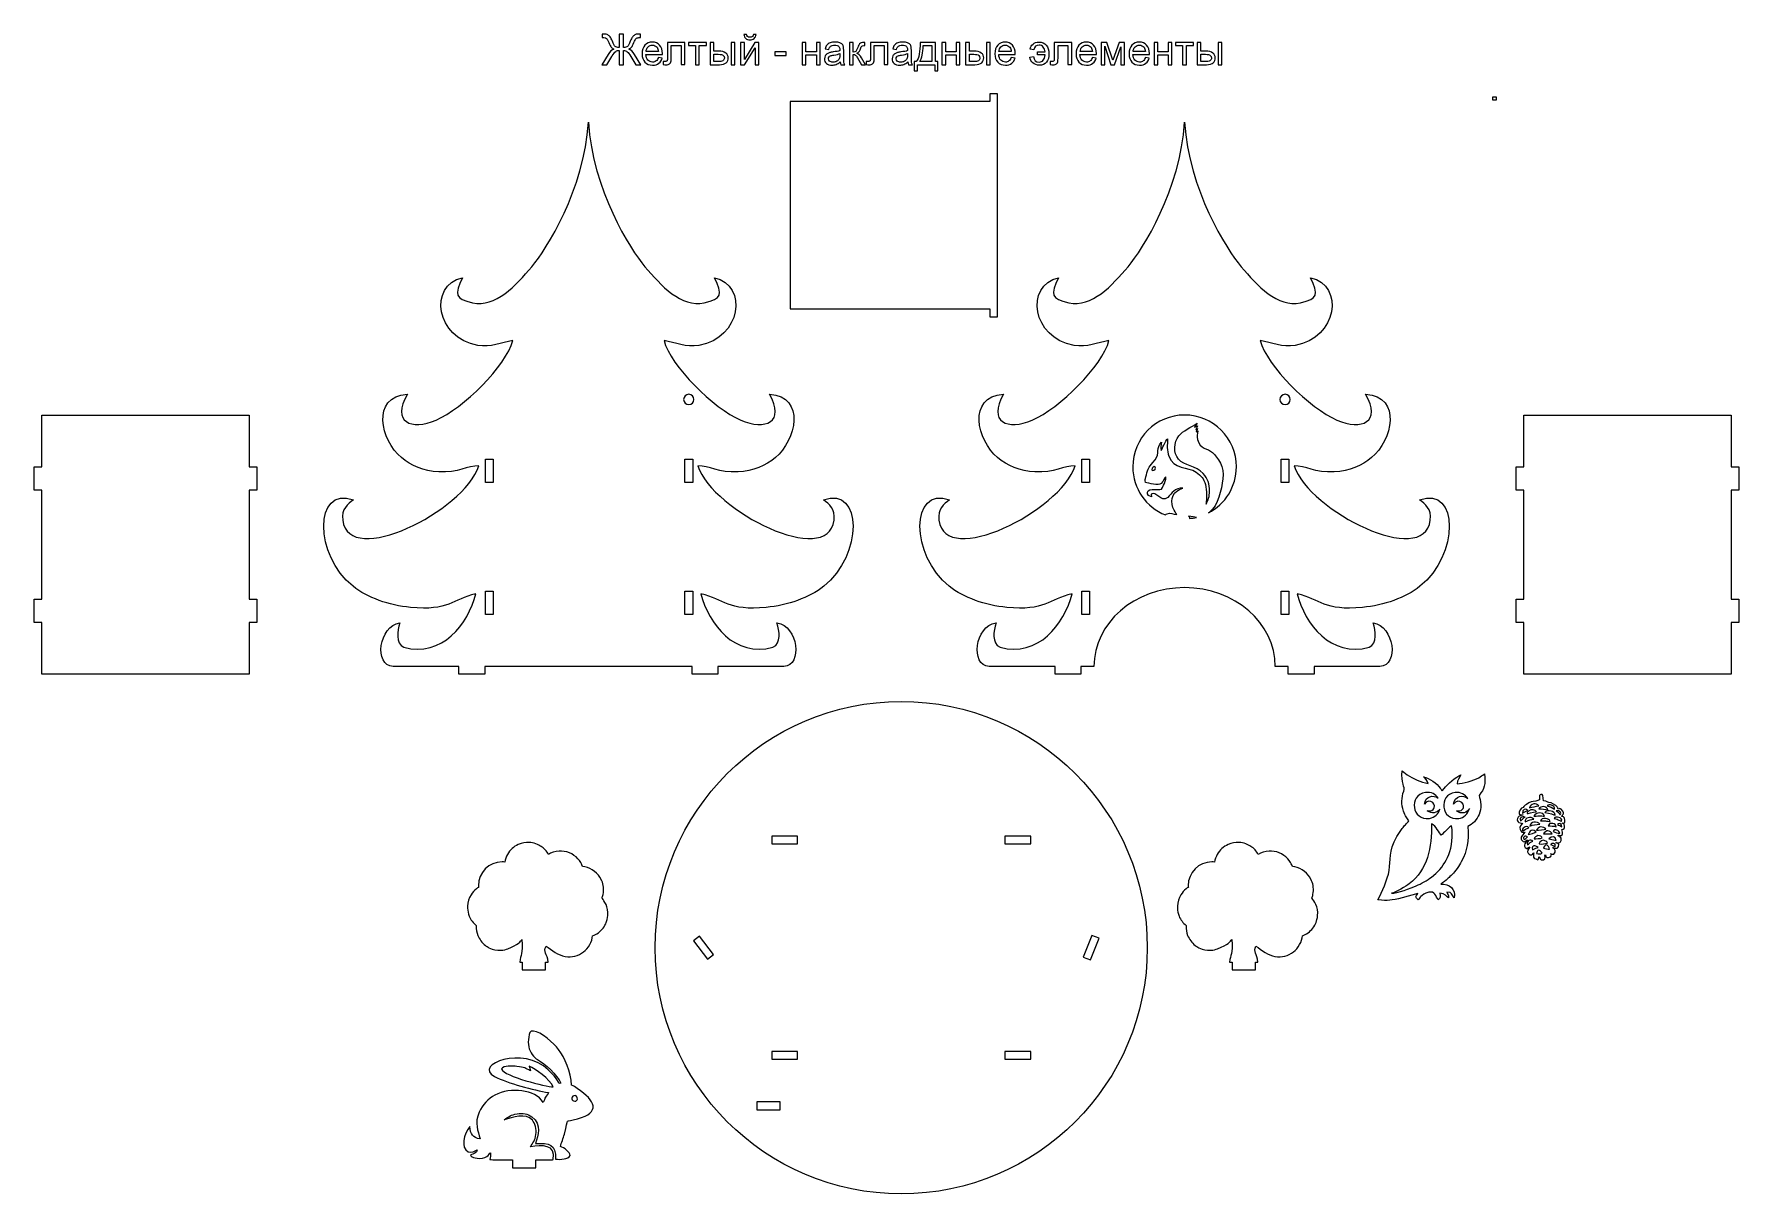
# Model space of a CAD drawing. Header units: millimetres. Extents: x -321 to 337, y -126 to 321.
import ezdxf

# ---------------------------------------------------------------- set-up
doc = ezdxf.new("R2010")
doc.units = ezdxf.units.MM
doc.header["$MEASUREMENT"] = 0
doc.header["$XCLIPFRAME"] = 0
doc.layers.add('layer 1', color=7, linetype='Continuous')
picture_1 = doc.add_image_def('image1.jpg', size_in_pixel=(6242, 6242))
picture_2 = doc.add_image_def('image2.jpg', size_in_pixel=(6242, 6242))
picture_3 = doc.add_image_def('image3.jpg', size_in_pixel=(6242, 6242))

msp = doc.modelspace()

# ---------------------------------------------------------------- linework, layer by layer
at = {"layer": 'layer 1', "color": 2}
for points, knots in [([(-93.667, 321.4058), (-93.667, 321.4058), (-93.667, 316.2415), (-93.667, 316.2415), (-93.667, 316.2415), (-92.9022, 316.2415), (-92.3786, 316.384), (-92.0908, 316.6663), (-92.0908, 316.6663), (-91.8057, 316.9487), (-91.4439, 317.6093), (-91.0026, 318.6537), (-91.0026, 318.6537), (-90.6791, 319.4294), (-90.4132, 319.9749), (-90.1994, 320.2929), (-90.1994, 320.2929), (-89.9884, 320.6136), (-89.6868, 320.8795), (-89.2948, 321.096), (-89.2948, 321.096), (-88.9029, 321.3126), (-88.4725, 321.4222), (-88.0065, 321.4222), (-88.0065, 321.4222), (-87.4967, 321.4222), (-87.1787, 321.4167), (-87.0553, 321.4058), (-87.0553, 321.4058), (-87.0553, 321.4058), (-87.0553, 320.0571), (-87.0553, 320.0571), (-87.0553, 320.0571), (-87.1047, 320.0571), (-87.2061, 320.0599), (-87.3596, 320.0654), (-87.3596, 320.0654), (-87.5323, 320.0708), (-87.6365, 320.0736), (-87.6721, 320.0736), (-87.6721, 320.0736), (-88.171, 320.0736), (-88.541, 319.953), (-88.7795, 319.7118), (-88.7795, 319.7118), (-89.0262, 319.4705), (-89.3086, 318.9552), (-89.6238, 318.1657), (-89.6238, 318.1657), (-89.9664, 317.3105), (-90.2625, 316.7294), (-90.5147, 316.4196), (-90.5147, 316.4196), (-90.7641, 316.1099), (-91.1287, 315.855), (-91.6056, 315.6494), (-91.6056, 315.6494), (-90.8326, 315.4356), (-90.087, 314.7366), (-89.3634, 313.5496), (-89.3634, 313.5496), (-89.3634, 313.5496), (-86.9402, 309.6298), (-86.9402, 309.6298), (-86.9402, 309.6298), (-86.9402, 309.6298), (-88.8672, 309.6298), (-88.8672, 309.6298), (-88.8672, 309.6298), (-88.8672, 309.6298), (-90.8409, 312.8205), (-90.8409, 312.8205), (-90.8409, 312.8205), (-91.3644, 313.6703), (-91.8057, 314.2678), (-92.1621, 314.616), (-92.1621, 314.616), (-92.5184, 314.9641), (-93.0201, 315.1395), (-93.667, 315.1395), (-93.667, 315.1395), (-93.667, 315.1395), (-93.667, 309.6298), (-93.667, 309.6298), (-93.667, 309.6298), (-93.667, 309.6298), (-95.2623, 309.6298), (-95.2623, 309.6298), (-95.2623, 309.6298), (-95.2623, 309.6298), (-95.2623, 315.1395), (-95.2623, 315.1395), (-95.2623, 315.1395), (-95.7749, 315.1395), (-96.2272, 315.0052), (-96.6219, 314.7338), (-96.6219, 314.7338), (-97.0139, 314.4624), (-97.4717, 313.8786), (-97.9953, 312.9822), (-97.9953, 312.9822), (-97.9953, 312.9822), (-98.0939, 312.8232), (-98.0939, 312.8232), (-98.0939, 312.8232), (-98.0939, 312.8232), (-100.0703, 309.6298), (-100.0703, 309.6298), (-100.0703, 309.6298), (-100.0703, 309.6298), (-102.0056, 309.6298), (-102.0056, 309.6298), (-102.0056, 309.6298), (-102.0056, 309.6298), (-99.5796, 313.5496), (-99.5796, 313.5496), (-99.5796, 313.5496), (-98.8395, 314.742), (-98.0885, 315.441), (-97.3264, 315.6494), (-97.3264, 315.6494), (-97.7513, 315.8221), (-98.0967, 316.0523), (-98.3626, 316.3401), (-98.3626, 316.3401), (-98.6312, 316.628), (-98.9492, 317.2365), (-99.3192, 318.163), (-99.3192, 318.163), (-99.6564, 319.0073), (-99.947, 319.5363), (-100.1882, 319.7501), (-100.1882, 319.7501), (-100.4294, 319.9667), (-100.7857, 320.0736), (-101.2627, 320.0736), (-101.2627, 320.0736), (-101.2627, 320.0736), (-101.8904, 320.0571), (-101.8904, 320.0571), (-101.8904, 320.0571), (-101.8904, 320.0571), (-101.8904, 321.4058), (-101.8904, 321.4058), (-101.8904, 321.4058), (-101.8301, 321.4167), (-101.5313, 321.4222), (-100.9886, 321.4222), (-100.9886, 321.4222), (-100.4733, 321.4222), (-100.0264, 321.3153), (-99.6482, 321.1043), (-99.6482, 321.1043), (-99.2699, 320.8932), (-98.9738, 320.6273), (-98.7573, 320.3093), (-98.7573, 320.3093), (-98.5435, 319.9886), (-98.2694, 319.4376), (-97.9322, 318.6509), (-97.9322, 318.6509), (-97.4854, 317.5928), (-97.1208, 316.9295), (-96.8412, 316.6608), (-96.8412, 316.6608), (-96.5589, 316.3922), (-96.0326, 316.2524), (-95.2623, 316.2415), (-95.2623, 316.2415), (-95.2623, 316.2415), (-95.2623, 321.4058), (-95.2623, 321.4058), (-95.2623, 321.4058), (-95.2623, 321.4058), (-93.667, 321.4058), (-93.667, 321.4058)], [0, 0, 0, 0, 0.02222222, 0.02222222, 0.02222222, 0.02222222, 0.04444444, 0.04444444, 0.04444444, 0.04444444, 0.06666667, 0.06666667, 0.06666667, 0.06666667, 0.08888889, 0.08888889, 0.08888889, 0.08888889, 0.11111111, 0.11111111, 0.11111111, 0.11111111, 0.13333333, 0.13333333, 0.13333333, 0.13333333, 0.15555556, 0.15555556, 0.15555556, 0.15555556, 0.17777778, 0.17777778, 0.17777778, 0.17777778, 0.2, 0.2, 0.2, 0.2, 0.22222222, 0.22222222, 0.22222222, 0.22222222, 0.24444444, 0.24444444, 0.24444444, 0.24444444, 0.26666667, 0.26666667, 0.26666667, 0.26666667, 0.28888889, 0.28888889, 0.28888889, 0.28888889, 0.31111111, 0.31111111, 0.31111111, 0.31111111, 0.33333333, 0.33333333, 0.33333333, 0.33333333, 0.35555556, 0.35555556, 0.35555556, 0.35555556, 0.37777778, 0.37777778, 0.37777778, 0.37777778, 0.4, 0.4, 0.4, 0.4, 0.42222222, 0.42222222, 0.42222222, 0.42222222, 0.44444444, 0.44444444, 0.44444444, 0.44444444, 0.46666667, 0.46666667, 0.46666667, 0.46666667, 0.48888889, 0.48888889, 0.48888889, 0.48888889, 0.51111111, 0.51111111, 0.51111111, 0.51111111, 0.53333333, 0.53333333, 0.53333333, 0.53333333, 0.55555556, 0.55555556, 0.55555556, 0.55555556, 0.57777778, 0.57777778, 0.57777778, 0.57777778, 0.6, 0.6, 0.6, 0.6, 0.62222222, 0.62222222, 0.62222222, 0.62222222, 0.64444444, 0.64444444, 0.64444444, 0.64444444, 0.66666667, 0.66666667, 0.66666667, 0.66666667, 0.68888889, 0.68888889, 0.68888889, 0.68888889, 0.71111111, 0.71111111, 0.71111111, 0.71111111, 0.73333333, 0.73333333, 0.73333333, 0.73333333, 0.75555556, 0.75555556, 0.75555556, 0.75555556, 0.77777778, 0.77777778, 0.77777778, 0.77777778, 0.8, 0.8, 0.8, 0.8, 0.82222222, 0.82222222, 0.82222222, 0.82222222, 0.84444444, 0.84444444, 0.84444444, 0.84444444, 0.86666667, 0.86666667, 0.86666667, 0.86666667, 0.88888889, 0.88888889, 0.88888889, 0.88888889, 0.91111111, 0.91111111, 0.91111111, 0.91111111, 0.93333333, 0.93333333, 0.93333333, 0.93333333, 0.95555556, 0.95555556, 0.95555556, 0.95555556, 1, 1, 1, 1]), ([(-80.1613, 312.3929), (-80.1613, 312.3929), (-78.6646, 312.1955), (-78.6646, 312.1955), (-78.6646, 312.1955), (-78.8976, 311.3266), (-79.3335, 310.6495), (-79.9694, 310.1698), (-79.9694, 310.1698), (-80.6054, 309.6901), (-81.4167, 309.4489), (-82.4063, 309.4489), (-82.4063, 309.4489), (-83.6508, 309.4489), (-84.6376, 309.8326), (-85.3667, 310.6002), (-85.3667, 310.6002), (-86.0959, 311.3649), (-86.4605, 312.4422), (-86.4605, 313.8265), (-86.4605, 313.8265), (-86.4605, 315.2574), (-86.0932, 316.3703), (-85.3558, 317.1597), (-85.3558, 317.1597), (-84.6184, 317.9519), (-83.6618, 318.3467), (-82.4858, 318.3467), (-82.4858, 318.3467), (-81.3482, 318.3467), (-80.419, 317.9602), (-79.698, 317.1844), (-79.698, 317.1844), (-78.9771, 316.4087), (-78.6153, 315.3177), (-78.6153, 313.9115), (-78.6153, 313.9115), (-78.6153, 313.8265), (-78.618, 313.6977), (-78.6235, 313.5277), (-78.6235, 313.5277), (-78.6235, 313.5277), (-84.9802, 313.5277), (-84.9802, 313.5277), (-84.9802, 313.5277), (-84.9254, 312.593), (-84.6623, 311.8748), (-84.1853, 311.3787), (-84.1853, 311.3787), (-83.7111, 310.8825), (-83.1163, 310.6331), (-82.4063, 310.6331), (-82.4063, 310.6331), (-81.8773, 310.6331), (-81.425, 310.7729), (-81.0522, 311.0525), (-81.0522, 311.0525), (-80.6766, 311.3321), (-80.3806, 311.7789), (-80.1613, 312.3929)], [0, 0, 0, 0, 0.0625, 0.0625, 0.0625, 0.0625, 0.125, 0.125, 0.125, 0.125, 0.1875, 0.1875, 0.1875, 0.1875, 0.25, 0.25, 0.25, 0.25, 0.3125, 0.3125, 0.3125, 0.3125, 0.375, 0.375, 0.375, 0.375, 0.4375, 0.4375, 0.4375, 0.4375, 0.5, 0.5, 0.5, 0.5, 0.5625, 0.5625, 0.5625, 0.5625, 0.625, 0.625, 0.625, 0.625, 0.6875, 0.6875, 0.6875, 0.6875, 0.75, 0.75, 0.75, 0.75, 0.8125, 0.8125, 0.8125, 0.8125, 0.875, 0.875, 0.875, 0.875, 1, 1, 1, 1]), ([(-84.898, 314.7119), (-84.898, 314.7119), (-80.1449, 314.7119), (-80.1449, 314.7119), (-80.1449, 314.7119), (-80.2079, 315.4301), (-80.3916, 315.9673), (-80.6903, 316.3264), (-80.6903, 316.3264), (-81.1481, 316.8829), (-81.7457, 317.1625), (-82.4776, 317.1625), (-82.4776, 317.1625), (-83.1409, 317.1625), (-83.6974, 316.9404), (-84.1497, 316.4964), (-84.1497, 316.4964), (-84.5992, 316.0523), (-84.8487, 315.4575), (-84.898, 314.7119)], [0, 0, 0, 0, 0.16666667, 0.16666667, 0.16666667, 0.16666667, 0.33333333, 0.33333333, 0.33333333, 0.33333333, 0.5, 0.5, 0.5, 0.5, 0.66666667, 0.66666667, 0.66666667, 0.66666667, 1, 1, 1, 1]), ([(-76.6746, 318.1657), (-76.6746, 318.1657), (-69.9478, 318.1657), (-69.9478, 318.1657), (-69.9478, 318.1657), (-69.9478, 318.1657), (-69.9478, 309.638), (-69.9478, 309.638), (-69.9478, 309.638), (-69.9478, 309.638), (-71.3951, 309.638), (-71.3951, 309.638), (-71.3951, 309.638), (-71.3951, 309.638), (-71.3951, 316.9651), (-71.3951, 316.9651), (-71.3951, 316.9651), (-71.3951, 316.9651), (-75.2273, 316.9651), (-75.2273, 316.9651), (-75.2273, 316.9651), (-75.2273, 316.9651), (-75.2273, 312.7191), (-75.2273, 312.7191), (-75.2273, 312.7191), (-75.2273, 311.7295), (-75.2602, 311.0771), (-75.3232, 310.7592), (-75.3232, 310.7592), (-75.389, 310.4439), (-75.5644, 310.1698), (-75.8522, 309.9341), (-75.8522, 309.9341), (-76.1428, 309.6983), (-76.5595, 309.5805), (-77.1049, 309.5805), (-77.1049, 309.5805), (-77.4421, 309.5805), (-77.8314, 309.6024), (-78.2699, 309.6435), (-78.2699, 309.6435), (-78.2699, 309.6435), (-78.2699, 310.8469), (-78.2699, 310.8469), (-78.2699, 310.8469), (-78.2699, 310.8469), (-77.6367, 310.8469), (-77.6367, 310.8469), (-77.6367, 310.8469), (-77.3379, 310.8469), (-77.1241, 310.877), (-76.9953, 310.9401), (-76.9953, 310.9401), (-76.8665, 311.0004), (-76.7815, 311.0991), (-76.7376, 311.2334), (-76.7376, 311.2334), (-76.6965, 311.3677), (-76.6746, 311.8035), (-76.6746, 312.5409), (-76.6746, 312.5409), (-76.6746, 312.5409), (-76.6746, 318.1657), (-76.6746, 318.1657)], [0, 0, 0, 0, 0.05882353, 0.05882353, 0.05882353, 0.05882353, 0.11764706, 0.11764706, 0.11764706, 0.11764706, 0.17647059, 0.17647059, 0.17647059, 0.17647059, 0.23529412, 0.23529412, 0.23529412, 0.23529412, 0.29411765, 0.29411765, 0.29411765, 0.29411765, 0.35294118, 0.35294118, 0.35294118, 0.35294118, 0.41176471, 0.41176471, 0.41176471, 0.41176471, 0.47058824, 0.47058824, 0.47058824, 0.47058824, 0.52941176, 0.52941176, 0.52941176, 0.52941176, 0.58823529, 0.58823529, 0.58823529, 0.58823529, 0.64705882, 0.64705882, 0.64705882, 0.64705882, 0.70588235, 0.70588235, 0.70588235, 0.70588235, 0.76470588, 0.76470588, 0.76470588, 0.76470588, 0.82352941, 0.82352941, 0.82352941, 0.82352941, 0.88235294, 0.88235294, 0.88235294, 0.88235294, 1, 1, 1, 1]), ([(-68.5416, 318.1657), (-68.5416, 318.1657), (-61.6339, 318.1657), (-61.6339, 318.1657), (-61.6339, 318.1657), (-61.6339, 318.1657), (-61.6339, 316.9651), (-61.6339, 316.9651), (-61.6339, 316.9651), (-61.6339, 316.9651), (-64.364, 316.9651), (-64.364, 316.9651), (-64.364, 316.9651), (-64.364, 316.9651), (-64.364, 309.6298), (-64.364, 309.6298), (-64.364, 309.6298), (-64.364, 309.6298), (-65.8114, 309.6298), (-65.8114, 309.6298), (-65.8114, 309.6298), (-65.8114, 309.6298), (-65.8114, 316.9651), (-65.8114, 316.9651), (-65.8114, 316.9651), (-65.8114, 316.9651), (-68.5416, 316.9651), (-68.5416, 316.9651), (-68.5416, 316.9651), (-68.5416, 316.9651), (-68.5416, 318.1657), (-68.5416, 318.1657)], [0, 0, 0, 0, 0.11111111, 0.11111111, 0.11111111, 0.11111111, 0.22222222, 0.22222222, 0.22222222, 0.22222222, 0.33333333, 0.33333333, 0.33333333, 0.33333333, 0.44444444, 0.44444444, 0.44444444, 0.44444444, 0.55555556, 0.55555556, 0.55555556, 0.55555556, 0.66666667, 0.66666667, 0.66666667, 0.66666667, 0.77777778, 0.77777778, 0.77777778, 0.77777778, 1, 1, 1, 1]), ([(-60.203, 318.1657), (-60.203, 318.1657), (-58.7556, 318.1657), (-58.7556, 318.1657), (-58.7556, 318.1657), (-58.7556, 318.1657), (-58.7556, 314.827), (-58.7556, 314.827), (-58.7556, 314.827), (-58.7556, 314.827), (-56.93, 314.827), (-56.93, 314.827), (-56.93, 314.827), (-55.7376, 314.827), (-54.8221, 314.5968), (-54.1779, 314.1335), (-54.1779, 314.1335), (-53.5337, 313.6703), (-53.213, 313.0316), (-53.213, 312.2174), (-53.213, 312.2174), (-53.213, 311.5047), (-53.4817, 310.8962), (-54.0189, 310.3891), (-54.0189, 310.3891), (-54.5562, 309.882), (-55.4142, 309.6298), (-56.5956, 309.6298), (-56.5956, 309.6298), (-56.5956, 309.6298), (-60.203, 309.6298), (-60.203, 309.6298), (-60.203, 309.6298), (-60.203, 309.6298), (-60.203, 318.1657), (-60.203, 318.1657)], [0, 0, 0, 0, 0.1, 0.1, 0.1, 0.1, 0.2, 0.2, 0.2, 0.2, 0.3, 0.3, 0.3, 0.3, 0.4, 0.4, 0.4, 0.4, 0.5, 0.5, 0.5, 0.5, 0.6, 0.6, 0.6, 0.6, 0.7, 0.7, 0.7, 0.7, 0.8, 0.8, 0.8, 0.8, 1, 1, 1, 1]), ([(-52.1275, 318.1657), (-52.1275, 318.1657), (-50.6802, 318.1657), (-50.6802, 318.1657), (-50.6802, 318.1657), (-50.6802, 318.1657), (-50.6802, 309.6298), (-50.6802, 309.6298), (-50.6802, 309.6298), (-50.6802, 309.6298), (-52.1275, 309.6298), (-52.1275, 309.6298), (-52.1275, 309.6298), (-52.1275, 309.6298), (-52.1275, 318.1657), (-52.1275, 318.1657)], [0, 0, 0, 0, 0.2, 0.2, 0.2, 0.2, 0.4, 0.4, 0.4, 0.4, 0.6, 0.6, 0.6, 0.6, 1, 1, 1, 1]), ([(-48.4297, 318.1657), (-48.4297, 318.1657), (-46.9824, 318.1657), (-46.9824, 318.1657), (-46.9824, 318.1657), (-46.9824, 318.1657), (-46.9824, 311.6555), (-46.9824, 311.6555), (-46.9824, 311.6555), (-46.9824, 311.6555), (-42.9611, 318.1657), (-42.9611, 318.1657), (-42.9611, 318.1657), (-42.9611, 318.1657), (-41.4069, 318.1657), (-41.4069, 318.1657), (-41.4069, 318.1657), (-41.4069, 318.1657), (-41.4069, 309.6298), (-41.4069, 309.6298), (-41.4069, 309.6298), (-41.4069, 309.6298), (-42.8542, 309.6298), (-42.8542, 309.6298), (-42.8542, 309.6298), (-42.8542, 309.6298), (-42.8542, 316.0989), (-42.8542, 316.0989), (-42.8542, 316.0989), (-42.8542, 316.0989), (-46.87, 309.6298), (-46.87, 309.6298), (-46.87, 309.6298), (-46.87, 309.6298), (-48.4297, 309.6298), (-48.4297, 309.6298), (-48.4297, 309.6298), (-48.4297, 309.6298), (-48.4297, 318.1657), (-48.4297, 318.1657)], [0, 0, 0, 0, 0.09090909, 0.09090909, 0.09090909, 0.09090909, 0.18181818, 0.18181818, 0.18181818, 0.18181818, 0.27272727, 0.27272727, 0.27272727, 0.27272727, 0.36363636, 0.36363636, 0.36363636, 0.36363636, 0.45454545, 0.45454545, 0.45454545, 0.45454545, 0.54545455, 0.54545455, 0.54545455, 0.54545455, 0.63636364, 0.63636364, 0.63636364, 0.63636364, 0.72727273, 0.72727273, 0.72727273, 0.72727273, 0.81818182, 0.81818182, 0.81818182, 0.81818182, 1, 1, 1, 1]), ([(-43.4298, 321.3235), (-43.4298, 321.3235), (-42.443, 321.3235), (-42.443, 321.3235), (-42.443, 321.3235), (-42.5225, 320.6465), (-42.7692, 320.1257), (-43.1804, 319.7638), (-43.1804, 319.7638), (-43.5916, 319.3993), (-44.1371, 319.2183), (-44.8196, 319.2183), (-44.8196, 319.2183), (-45.5049, 319.2183), (-46.0531, 319.3993), (-46.4616, 319.7583), (-46.4616, 319.7583), (-46.87, 320.1202), (-47.1167, 320.641), (-47.1962, 321.3235), (-47.1962, 321.3235), (-47.1962, 321.3235), (-46.2094, 321.3235), (-46.2094, 321.3235), (-46.2094, 321.3235), (-46.1354, 320.9535), (-45.9846, 320.6766), (-45.7626, 320.4957), (-45.7626, 320.4957), (-45.5405, 320.3121), (-45.239, 320.2216), (-44.8635, 320.2216), (-44.8635, 320.2216), (-44.4276, 320.2216), (-44.0987, 320.3093), (-43.8767, 320.4875), (-43.8767, 320.4875), (-43.6546, 320.6629), (-43.5039, 320.9425), (-43.4298, 321.3235)], [0, 0, 0, 0, 0.09090909, 0.09090909, 0.09090909, 0.09090909, 0.18181818, 0.18181818, 0.18181818, 0.18181818, 0.27272727, 0.27272727, 0.27272727, 0.27272727, 0.36363636, 0.36363636, 0.36363636, 0.36363636, 0.45454545, 0.45454545, 0.45454545, 0.45454545, 0.54545455, 0.54545455, 0.54545455, 0.54545455, 0.63636364, 0.63636364, 0.63636364, 0.63636364, 0.72727273, 0.72727273, 0.72727273, 0.72727273, 0.81818182, 0.81818182, 0.81818182, 0.81818182, 1, 1, 1, 1]), ([(-24.6256, 318.1657), (-24.6256, 318.1657), (-23.1783, 318.1657), (-23.1783, 318.1657), (-23.1783, 318.1657), (-23.1783, 318.1657), (-23.1783, 314.6132), (-23.1783, 314.6132), (-23.1783, 314.6132), (-23.1783, 314.6132), (-19.1652, 314.6132), (-19.1652, 314.6132), (-19.1652, 314.6132), (-19.1652, 314.6132), (-19.1652, 318.1657), (-19.1652, 318.1657), (-19.1652, 318.1657), (-19.1652, 318.1657), (-17.7179, 318.1657), (-17.7179, 318.1657), (-17.7179, 318.1657), (-17.7179, 318.1657), (-17.7179, 309.6298), (-17.7179, 309.6298), (-17.7179, 309.6298), (-17.7179, 309.6298), (-19.1652, 309.6298), (-19.1652, 309.6298), (-19.1652, 309.6298), (-19.1652, 309.6298), (-19.1652, 313.4126), (-19.1652, 313.4126), (-19.1652, 313.4126), (-19.1652, 313.4126), (-23.1783, 313.4126), (-23.1783, 313.4126), (-23.1783, 313.4126), (-23.1783, 313.4126), (-23.1783, 309.6298), (-23.1783, 309.6298), (-23.1783, 309.6298), (-23.1783, 309.6298), (-24.6256, 309.6298), (-24.6256, 309.6298), (-24.6256, 309.6298), (-24.6256, 309.6298), (-24.6256, 318.1657), (-24.6256, 318.1657)], [0, 0, 0, 0, 0.07692308, 0.07692308, 0.07692308, 0.07692308, 0.15384615, 0.15384615, 0.15384615, 0.15384615, 0.23076923, 0.23076923, 0.23076923, 0.23076923, 0.30769231, 0.30769231, 0.30769231, 0.30769231, 0.38461538, 0.38461538, 0.38461538, 0.38461538, 0.46153846, 0.46153846, 0.46153846, 0.46153846, 0.53846154, 0.53846154, 0.53846154, 0.53846154, 0.61538462, 0.61538462, 0.61538462, 0.61538462, 0.69230769, 0.69230769, 0.69230769, 0.69230769, 0.76923077, 0.76923077, 0.76923077, 0.76923077, 0.84615385, 0.84615385, 0.84615385, 0.84615385, 1, 1, 1, 1]), ([(-9.9687, 310.6988), (-10.506, 310.2411), (-11.024, 309.9204), (-11.5202, 309.7312), (-11.5202, 309.7312), (-12.0163, 309.5421), (-12.5481, 309.4489), (-13.1183, 309.4489), (-13.1183, 309.4489), (-14.0558, 309.4489), (-14.7767, 309.6764), (-15.2811, 310.1342), (-15.2811, 310.1342), (-15.7854, 310.5892), (-16.0376, 311.1731), (-16.0376, 311.883), (-16.0376, 311.883), (-16.0376, 312.2997), (-15.9417, 312.6807), (-15.7525, 313.0261), (-15.7525, 313.0261), (-15.5607, 313.3715), (-15.3112, 313.6456), (-15.0042, 313.8539), (-15.0042, 313.8539), (-14.6944, 314.0622), (-14.3491, 314.2212), (-13.9626, 314.3281), (-13.9626, 314.3281), (-13.6775, 314.4021), (-13.2471, 314.4734), (-12.6742, 314.5447), (-12.6742, 314.5447), (-11.5065, 314.6817), (-10.643, 314.8489), (-10.0921, 315.0408), (-10.0921, 315.0408), (-10.0866, 315.2382), (-10.0838, 315.3643), (-10.0838, 315.4164), (-10.0838, 315.4164), (-10.0838, 316.003), (-10.2209, 316.4169), (-10.495, 316.6581), (-10.495, 316.6581), (-10.8651, 316.9843), (-11.416, 317.146), (-12.1452, 317.146), (-12.1452, 317.146), (-12.8277, 317.146), (-13.3321, 317.0254), (-13.6556, 316.7869), (-13.6556, 316.7869), (-13.9817, 316.5485), (-14.2202, 316.1263), (-14.3765, 315.5178), (-14.3765, 315.5178), (-14.3765, 315.5178), (-15.7909, 315.7152), (-15.7909, 315.7152), (-15.7909, 315.7152), (-15.6621, 316.3209), (-15.451, 316.8116), (-15.155, 317.1844), (-15.155, 317.1844), (-14.8589, 317.5572), (-14.4313, 317.8423), (-13.8721, 318.0451), (-13.8721, 318.0451), (-13.3156, 318.2452), (-12.666, 318.3467), (-11.9314, 318.3467), (-11.9314, 318.3467), (-11.2022, 318.3467), (-10.6074, 318.2617), (-10.1496, 318.089), (-10.1496, 318.089), (-9.6946, 317.9163), (-9.3574, 317.7025), (-9.1436, 317.4421), (-9.1436, 317.4421), (-8.9298, 317.1817), (-8.779, 316.8527), (-8.6913, 316.4553), (-8.6913, 316.4553), (-8.6447, 316.2086), (-8.6201, 315.7645), (-8.6201, 315.1258), (-8.6201, 315.1258), (-8.6201, 315.1258), (-8.6201, 313.207), (-8.6201, 313.207), (-8.6201, 313.207), (-8.6201, 311.8666), (-8.5899, 311.0196), (-8.5296, 310.6605), (-8.5296, 310.6605), (-8.472, 310.3014), (-8.3514, 309.9587), (-8.176, 309.6298), (-8.176, 309.6298), (-8.176, 309.6298), (-9.6891, 309.6298), (-9.6891, 309.6298), (-9.6891, 309.6298), (-9.8344, 309.9341), (-9.9276, 310.2904), (-9.9687, 310.6988)], [0, 0, 0, 0, 0.03571429, 0.03571429, 0.03571429, 0.03571429, 0.07142857, 0.07142857, 0.07142857, 0.07142857, 0.10714286, 0.10714286, 0.10714286, 0.10714286, 0.14285714, 0.14285714, 0.14285714, 0.14285714, 0.17857143, 0.17857143, 0.17857143, 0.17857143, 0.21428571, 0.21428571, 0.21428571, 0.21428571, 0.25, 0.25, 0.25, 0.25, 0.28571429, 0.28571429, 0.28571429, 0.28571429, 0.32142857, 0.32142857, 0.32142857, 0.32142857, 0.35714286, 0.35714286, 0.35714286, 0.35714286, 0.39285714, 0.39285714, 0.39285714, 0.39285714, 0.42857143, 0.42857143, 0.42857143, 0.42857143, 0.46428571, 0.46428571, 0.46428571, 0.46428571, 0.5, 0.5, 0.5, 0.5, 0.53571429, 0.53571429, 0.53571429, 0.53571429, 0.57142857, 0.57142857, 0.57142857, 0.57142857, 0.60714286, 0.60714286, 0.60714286, 0.60714286, 0.64285714, 0.64285714, 0.64285714, 0.64285714, 0.67857143, 0.67857143, 0.67857143, 0.67857143, 0.71428571, 0.71428571, 0.71428571, 0.71428571, 0.75, 0.75, 0.75, 0.75, 0.78571429, 0.78571429, 0.78571429, 0.78571429, 0.82142857, 0.82142857, 0.82142857, 0.82142857, 0.85714286, 0.85714286, 0.85714286, 0.85714286, 0.89285714, 0.89285714, 0.89285714, 0.89285714, 0.92857143, 0.92857143, 0.92857143, 0.92857143, 1, 1, 1, 1]), ([(-6.4135, 318.1657), (-6.4135, 318.1657), (-4.9661, 318.1657), (-4.9661, 318.1657), (-4.9661, 318.1657), (-4.9661, 318.1657), (-4.9661, 314.4816), (-4.9661, 314.4816), (-4.9661, 314.4816), (-4.5056, 314.4816), (-4.1822, 314.5694), (-3.9958, 314.7475), (-3.9958, 314.7475), (-3.8121, 314.923), (-3.5407, 315.4356), (-3.1789, 316.2881), (-3.1789, 316.2881), (-2.8938, 316.9624), (-2.6636, 317.4064), (-2.4881, 317.6203), (-2.4881, 317.6203), (-2.3099, 317.8341), (-2.1071, 317.9793), (-1.8768, 318.0534), (-1.8768, 318.0534), (-1.6439, 318.1274), (-1.2738, 318.1657), (-0.7667, 318.1657), (-0.7667, 318.1657), (-0.7667, 318.1657), (-0.4761, 318.1657), (-0.4761, 318.1657), (-0.4761, 318.1657), (-0.4761, 318.1657), (-0.4761, 316.9733), (-0.4761, 316.9733), (-0.4761, 316.9733), (-0.4761, 316.9733), (-0.8791, 316.9816), (-0.8791, 316.9816), (-0.8791, 316.9816), (-1.2601, 316.9816), (-1.5041, 316.924), (-1.611, 316.8116), (-1.611, 316.8116), (-1.7233, 316.6937), (-1.896, 316.3429), (-2.1263, 315.759), (-2.1263, 315.759), (-2.3456, 315.1998), (-2.5457, 314.8133), (-2.7293, 314.5995), (-2.7293, 314.5995), (-2.9103, 314.3857), (-3.1926, 314.1911), (-3.5736, 314.0129), (-3.5736, 314.0129), (-2.9514, 313.8457), (-2.3374, 313.2673), (-1.7343, 312.275), (-1.7343, 312.275), (-1.7343, 312.275), (-0.1472, 309.6298), (-0.1472, 309.6298), (-0.1472, 309.6298), (-0.1472, 309.6298), (-1.737, 309.6298), (-1.737, 309.6298), (-1.737, 309.6298), (-1.737, 309.6298), (-3.3022, 312.2668), (-3.3022, 312.2668), (-3.3022, 312.2668), (-3.6175, 312.8013), (-3.8916, 313.1522), (-4.1246, 313.3221), (-4.1246, 313.3221), (-4.3603, 313.4921), (-4.6399, 313.5771), (-4.9661, 313.5771), (-4.9661, 313.5771), (-4.9661, 313.5771), (-4.9661, 309.6298), (-4.9661, 309.6298), (-4.9661, 309.6298), (-4.9661, 309.6298), (-6.4135, 309.6298), (-6.4135, 309.6298), (-6.4135, 309.6298), (-6.4135, 309.6298), (-6.4135, 318.1657), (-6.4135, 318.1657)], [0, 0, 0, 0, 0.04166667, 0.04166667, 0.04166667, 0.04166667, 0.08333333, 0.08333333, 0.08333333, 0.08333333, 0.125, 0.125, 0.125, 0.125, 0.16666667, 0.16666667, 0.16666667, 0.16666667, 0.20833333, 0.20833333, 0.20833333, 0.20833333, 0.25, 0.25, 0.25, 0.25, 0.29166667, 0.29166667, 0.29166667, 0.29166667, 0.33333333, 0.33333333, 0.33333333, 0.33333333, 0.375, 0.375, 0.375, 0.375, 0.41666667, 0.41666667, 0.41666667, 0.41666667, 0.45833333, 0.45833333, 0.45833333, 0.45833333, 0.5, 0.5, 0.5, 0.5, 0.54166667, 0.54166667, 0.54166667, 0.54166667, 0.58333333, 0.58333333, 0.58333333, 0.58333333, 0.625, 0.625, 0.625, 0.625, 0.66666667, 0.66666667, 0.66666667, 0.66666667, 0.70833333, 0.70833333, 0.70833333, 0.70833333, 0.75, 0.75, 0.75, 0.75, 0.79166667, 0.79166667, 0.79166667, 0.79166667, 0.83333333, 0.83333333, 0.83333333, 0.83333333, 0.875, 0.875, 0.875, 0.875, 0.91666667, 0.91666667, 0.91666667, 0.91666667, 1, 1, 1, 1]), ([(1.6894, 318.1657), (1.6894, 318.1657), (8.4162, 318.1657), (8.4162, 318.1657), (8.4162, 318.1657), (8.4162, 318.1657), (8.4162, 309.638), (8.4162, 309.638), (8.4162, 309.638), (8.4162, 309.638), (6.9689, 309.638), (6.9689, 309.638), (6.9689, 309.638), (6.9689, 309.638), (6.9689, 316.9651), (6.9689, 316.9651), (6.9689, 316.9651), (6.9689, 316.9651), (3.1367, 316.9651), (3.1367, 316.9651), (3.1367, 316.9651), (3.1367, 316.9651), (3.1367, 312.7191), (3.1367, 312.7191), (3.1367, 312.7191), (3.1367, 311.7295), (3.1038, 311.0771), (3.0408, 310.7592), (3.0408, 310.7592), (2.975, 310.4439), (2.7996, 310.1698), (2.5118, 309.9341), (2.5118, 309.9341), (2.2212, 309.6983), (1.8045, 309.5805), (1.2591, 309.5805), (1.2591, 309.5805), (0.9219, 309.5805), (0.5326, 309.6024), (0.0941, 309.6435), (0.0941, 309.6435), (0.0941, 309.6435), (0.0941, 310.8469), (0.0941, 310.8469), (0.0941, 310.8469), (0.0941, 310.8469), (0.7273, 310.8469), (0.7273, 310.8469), (0.7273, 310.8469), (1.0261, 310.8469), (1.2399, 310.877), (1.3687, 310.9401), (1.3687, 310.9401), (1.4975, 311.0004), (1.5825, 311.0991), (1.6264, 311.2334), (1.6264, 311.2334), (1.6675, 311.3677), (1.6894, 311.8035), (1.6894, 312.5409), (1.6894, 312.5409), (1.6894, 312.5409), (1.6894, 318.1657), (1.6894, 318.1657)], [0, 0, 0, 0, 0.05882353, 0.05882353, 0.05882353, 0.05882353, 0.11764706, 0.11764706, 0.11764706, 0.11764706, 0.17647059, 0.17647059, 0.17647059, 0.17647059, 0.23529412, 0.23529412, 0.23529412, 0.23529412, 0.29411765, 0.29411765, 0.29411765, 0.29411765, 0.35294118, 0.35294118, 0.35294118, 0.35294118, 0.41176471, 0.41176471, 0.41176471, 0.41176471, 0.47058824, 0.47058824, 0.47058824, 0.47058824, 0.52941176, 0.52941176, 0.52941176, 0.52941176, 0.58823529, 0.58823529, 0.58823529, 0.58823529, 0.64705882, 0.64705882, 0.64705882, 0.64705882, 0.70588235, 0.70588235, 0.70588235, 0.70588235, 0.76470588, 0.76470588, 0.76470588, 0.76470588, 0.82352941, 0.82352941, 0.82352941, 0.82352941, 0.88235294, 0.88235294, 0.88235294, 0.88235294, 1, 1, 1, 1]), ([(16.1545, 310.6988), (15.6172, 310.2411), (15.0992, 309.9204), (14.603, 309.7312), (14.603, 309.7312), (14.1069, 309.5421), (13.5751, 309.4489), (13.0049, 309.4489), (13.0049, 309.4489), (12.0674, 309.4489), (11.3465, 309.6764), (10.8421, 310.1342), (10.8421, 310.1342), (10.3378, 310.5892), (10.0856, 311.1731), (10.0856, 311.883), (10.0856, 311.883), (10.0856, 312.2997), (10.1815, 312.6807), (10.3707, 313.0261), (10.3707, 313.0261), (10.5625, 313.3715), (10.812, 313.6456), (11.119, 313.8539), (11.119, 313.8539), (11.4288, 314.0622), (11.7741, 314.2212), (12.1606, 314.3281), (12.1606, 314.3281), (12.4457, 314.4021), (12.8761, 314.4734), (13.449, 314.5447), (13.449, 314.5447), (14.6167, 314.6817), (15.4802, 314.8489), (16.0311, 315.0408), (16.0311, 315.0408), (16.0366, 315.2382), (16.0394, 315.3643), (16.0394, 315.4164), (16.0394, 315.4164), (16.0394, 316.003), (15.9023, 316.4169), (15.6282, 316.6581), (15.6282, 316.6581), (15.2581, 316.9843), (14.7072, 317.146), (13.978, 317.146), (13.978, 317.146), (13.2955, 317.146), (12.7911, 317.0254), (12.4676, 316.7869), (12.4676, 316.7869), (12.1415, 316.5485), (11.903, 316.1263), (11.7467, 315.5178), (11.7467, 315.5178), (11.7467, 315.5178), (10.3323, 315.7152), (10.3323, 315.7152), (10.3323, 315.7152), (10.4611, 316.3209), (10.6722, 316.8116), (10.9682, 317.1844), (10.9682, 317.1844), (11.2643, 317.5572), (11.6919, 317.8423), (12.2511, 318.0451), (12.2511, 318.0451), (12.8076, 318.2452), (13.4572, 318.3467), (14.1918, 318.3467), (14.1918, 318.3467), (14.921, 318.3467), (15.5158, 318.2617), (15.9736, 318.089), (15.9736, 318.089), (16.4286, 317.9163), (16.7658, 317.7025), (16.9796, 317.4421), (16.9796, 317.4421), (17.1934, 317.1817), (17.3442, 316.8527), (17.4319, 316.4553), (17.4319, 316.4553), (17.4785, 316.2086), (17.5031, 315.7645), (17.5031, 315.1258), (17.5031, 315.1258), (17.5031, 315.1258), (17.5031, 313.207), (17.5031, 313.207), (17.5031, 313.207), (17.5031, 311.8666), (17.5333, 311.0196), (17.5936, 310.6605), (17.5936, 310.6605), (17.6512, 310.3014), (17.7718, 309.9587), (17.9472, 309.6298), (17.9472, 309.6298), (17.9472, 309.6298), (16.4341, 309.6298), (16.4341, 309.6298), (16.4341, 309.6298), (16.2888, 309.9341), (16.1956, 310.2904), (16.1545, 310.6988)], [0, 0, 0, 0, 0.03571429, 0.03571429, 0.03571429, 0.03571429, 0.07142857, 0.07142857, 0.07142857, 0.07142857, 0.10714286, 0.10714286, 0.10714286, 0.10714286, 0.14285714, 0.14285714, 0.14285714, 0.14285714, 0.17857143, 0.17857143, 0.17857143, 0.17857143, 0.21428571, 0.21428571, 0.21428571, 0.21428571, 0.25, 0.25, 0.25, 0.25, 0.28571429, 0.28571429, 0.28571429, 0.28571429, 0.32142857, 0.32142857, 0.32142857, 0.32142857, 0.35714286, 0.35714286, 0.35714286, 0.35714286, 0.39285714, 0.39285714, 0.39285714, 0.39285714, 0.42857143, 0.42857143, 0.42857143, 0.42857143, 0.46428571, 0.46428571, 0.46428571, 0.46428571, 0.5, 0.5, 0.5, 0.5, 0.53571429, 0.53571429, 0.53571429, 0.53571429, 0.57142857, 0.57142857, 0.57142857, 0.57142857, 0.60714286, 0.60714286, 0.60714286, 0.60714286, 0.64285714, 0.64285714, 0.64285714, 0.64285714, 0.67857143, 0.67857143, 0.67857143, 0.67857143, 0.71428571, 0.71428571, 0.71428571, 0.71428571, 0.75, 0.75, 0.75, 0.75, 0.78571429, 0.78571429, 0.78571429, 0.78571429, 0.82142857, 0.82142857, 0.82142857, 0.82142857, 0.85714286, 0.85714286, 0.85714286, 0.85714286, 0.89285714, 0.89285714, 0.89285714, 0.89285714, 0.92857143, 0.92857143, 0.92857143, 0.92857143, 1, 1, 1, 1]), ([(20.861, 318.1657), (20.861, 318.1657), (26.8148, 318.1657), (26.8148, 318.1657), (26.8148, 318.1657), (26.8148, 318.1657), (26.8148, 310.814), (26.8148, 310.814), (26.8148, 310.814), (26.8148, 310.814), (27.7358, 310.814), (27.7358, 310.814), (27.7358, 310.814), (27.7358, 310.814), (27.7358, 307.2121), (27.7358, 307.2121), (27.7358, 307.2121), (27.7358, 307.2121), (26.5517, 307.2121), (26.5517, 307.2121), (26.5517, 307.2121), (26.5517, 307.2121), (26.5517, 309.6298), (26.5517, 309.6298), (26.5517, 309.6298), (26.5517, 309.6298), (19.8249, 309.6298), (19.8249, 309.6298), (19.8249, 309.6298), (19.8249, 309.6298), (19.8249, 307.2121), (19.8249, 307.2121), (19.8249, 307.2121), (19.8249, 307.2121), (18.6407, 307.2121), (18.6407, 307.2121), (18.6407, 307.2121), (18.6407, 307.2121), (18.6407, 310.814), (18.6407, 310.814), (18.6407, 310.814), (18.6407, 310.814), (19.3973, 310.814), (19.3973, 310.814), (19.3973, 310.814), (20.417, 312.1983), (20.9049, 314.6488), (20.861, 318.1657)], [0, 0, 0, 0, 0.07692308, 0.07692308, 0.07692308, 0.07692308, 0.15384615, 0.15384615, 0.15384615, 0.15384615, 0.23076923, 0.23076923, 0.23076923, 0.23076923, 0.30769231, 0.30769231, 0.30769231, 0.30769231, 0.38461538, 0.38461538, 0.38461538, 0.38461538, 0.46153846, 0.46153846, 0.46153846, 0.46153846, 0.53846154, 0.53846154, 0.53846154, 0.53846154, 0.61538462, 0.61538462, 0.61538462, 0.61538462, 0.69230769, 0.69230769, 0.69230769, 0.69230769, 0.76923077, 0.76923077, 0.76923077, 0.76923077, 0.84615385, 0.84615385, 0.84615385, 0.84615385, 1, 1, 1, 1]), ([(22.0617, 316.9651), (21.9548, 314.1938), (21.5271, 312.1434), (20.7788, 310.814), (20.7788, 310.814), (20.7788, 310.814), (25.3675, 310.814), (25.3675, 310.814), (25.3675, 310.814), (25.3675, 310.814), (25.3675, 316.9651), (25.3675, 316.9651), (25.3675, 316.9651), (25.3675, 316.9651), (22.0617, 316.9651), (22.0617, 316.9651)], [0, 0, 0, 0, 0.2, 0.2, 0.2, 0.2, 0.4, 0.4, 0.4, 0.4, 0.6, 0.6, 0.6, 0.6, 1, 1, 1, 1]), ([(29.323, 318.1657), (29.323, 318.1657), (30.7703, 318.1657), (30.7703, 318.1657), (30.7703, 318.1657), (30.7703, 318.1657), (30.7703, 314.6132), (30.7703, 314.6132), (30.7703, 314.6132), (30.7703, 314.6132), (34.7834, 314.6132), (34.7834, 314.6132), (34.7834, 314.6132), (34.7834, 314.6132), (34.7834, 318.1657), (34.7834, 318.1657), (34.7834, 318.1657), (34.7834, 318.1657), (36.2307, 318.1657), (36.2307, 318.1657), (36.2307, 318.1657), (36.2307, 318.1657), (36.2307, 309.6298), (36.2307, 309.6298), (36.2307, 309.6298), (36.2307, 309.6298), (34.7834, 309.6298), (34.7834, 309.6298), (34.7834, 309.6298), (34.7834, 309.6298), (34.7834, 313.4126), (34.7834, 313.4126), (34.7834, 313.4126), (34.7834, 313.4126), (30.7703, 313.4126), (30.7703, 313.4126), (30.7703, 313.4126), (30.7703, 313.4126), (30.7703, 309.6298), (30.7703, 309.6298), (30.7703, 309.6298), (30.7703, 309.6298), (29.323, 309.6298), (29.323, 309.6298), (29.323, 309.6298), (29.323, 309.6298), (29.323, 318.1657), (29.323, 318.1657)], [0, 0, 0, 0, 0.07692308, 0.07692308, 0.07692308, 0.07692308, 0.15384615, 0.15384615, 0.15384615, 0.15384615, 0.23076923, 0.23076923, 0.23076923, 0.23076923, 0.30769231, 0.30769231, 0.30769231, 0.30769231, 0.38461538, 0.38461538, 0.38461538, 0.38461538, 0.46153846, 0.46153846, 0.46153846, 0.46153846, 0.53846154, 0.53846154, 0.53846154, 0.53846154, 0.61538462, 0.61538462, 0.61538462, 0.61538462, 0.69230769, 0.69230769, 0.69230769, 0.69230769, 0.76923077, 0.76923077, 0.76923077, 0.76923077, 0.84615385, 0.84615385, 0.84615385, 0.84615385, 1, 1, 1, 1]), ([(38.4537, 318.1657), (38.4537, 318.1657), (39.9011, 318.1657), (39.9011, 318.1657), (39.9011, 318.1657), (39.9011, 318.1657), (39.9011, 314.827), (39.9011, 314.827), (39.9011, 314.827), (39.9011, 314.827), (41.7267, 314.827), (41.7267, 314.827), (41.7267, 314.827), (42.9191, 314.827), (43.8346, 314.5968), (44.4788, 314.1335), (44.4788, 314.1335), (45.123, 313.6703), (45.4437, 313.0316), (45.4437, 312.2174), (45.4437, 312.2174), (45.4437, 311.5047), (45.175, 310.8962), (44.6378, 310.3891), (44.6378, 310.3891), (44.1005, 309.882), (43.2425, 309.6298), (42.0611, 309.6298), (42.0611, 309.6298), (42.0611, 309.6298), (38.4537, 309.6298), (38.4537, 309.6298), (38.4537, 309.6298), (38.4537, 309.6298), (38.4537, 318.1657), (38.4537, 318.1657)], [0, 0, 0, 0, 0.1, 0.1, 0.1, 0.1, 0.2, 0.2, 0.2, 0.2, 0.3, 0.3, 0.3, 0.3, 0.4, 0.4, 0.4, 0.4, 0.5, 0.5, 0.5, 0.5, 0.6, 0.6, 0.6, 0.6, 0.7, 0.7, 0.7, 0.7, 0.8, 0.8, 0.8, 0.8, 1, 1, 1, 1]), ([(46.5292, 318.1657), (46.5292, 318.1657), (47.9765, 318.1657), (47.9765, 318.1657), (47.9765, 318.1657), (47.9765, 318.1657), (47.9765, 309.6298), (47.9765, 309.6298), (47.9765, 309.6298), (47.9765, 309.6298), (46.5292, 309.6298), (46.5292, 309.6298), (46.5292, 309.6298), (46.5292, 309.6298), (46.5292, 318.1657), (46.5292, 318.1657)], [0, 0, 0, 0, 0.2, 0.2, 0.2, 0.2, 0.4, 0.4, 0.4, 0.4, 0.6, 0.6, 0.6, 0.6, 1, 1, 1, 1]), ([(56.0492, 312.3929), (56.0492, 312.3929), (57.5459, 312.1955), (57.5459, 312.1955), (57.5459, 312.1955), (57.3129, 311.3266), (56.877, 310.6495), (56.2411, 310.1698), (56.2411, 310.1698), (55.6051, 309.6901), (54.7938, 309.4489), (53.8042, 309.4489), (53.8042, 309.4489), (52.5597, 309.4489), (51.5729, 309.8326), (50.8438, 310.6002), (50.8438, 310.6002), (50.1146, 311.3649), (49.75, 312.4422), (49.75, 313.8265), (49.75, 313.8265), (49.75, 315.2574), (50.1173, 316.3703), (50.8547, 317.1597), (50.8547, 317.1597), (51.5921, 317.9519), (52.5487, 318.3467), (53.7247, 318.3467), (53.7247, 318.3467), (54.8623, 318.3467), (55.7915, 317.9602), (56.5125, 317.1844), (56.5125, 317.1844), (57.2334, 316.4087), (57.5952, 315.3177), (57.5952, 313.9115), (57.5952, 313.9115), (57.5952, 313.8265), (57.5925, 313.6977), (57.587, 313.5277), (57.587, 313.5277), (57.587, 313.5277), (51.2303, 313.5277), (51.2303, 313.5277), (51.2303, 313.5277), (51.2851, 312.593), (51.5482, 311.8748), (52.0252, 311.3787), (52.0252, 311.3787), (52.4994, 310.8825), (53.0942, 310.6331), (53.8042, 310.6331), (53.8042, 310.6331), (54.3332, 310.6331), (54.7855, 310.7729), (55.1583, 311.0525), (55.1583, 311.0525), (55.5339, 311.3321), (55.8299, 311.7789), (56.0492, 312.3929)], [0, 0, 0, 0, 0.0625, 0.0625, 0.0625, 0.0625, 0.125, 0.125, 0.125, 0.125, 0.1875, 0.1875, 0.1875, 0.1875, 0.25, 0.25, 0.25, 0.25, 0.3125, 0.3125, 0.3125, 0.3125, 0.375, 0.375, 0.375, 0.375, 0.4375, 0.4375, 0.4375, 0.4375, 0.5, 0.5, 0.5, 0.5, 0.5625, 0.5625, 0.5625, 0.5625, 0.625, 0.625, 0.625, 0.625, 0.6875, 0.6875, 0.6875, 0.6875, 0.75, 0.75, 0.75, 0.75, 0.8125, 0.8125, 0.8125, 0.8125, 0.875, 0.875, 0.875, 0.875, 1, 1, 1, 1]), ([(51.3125, 314.7119), (51.3125, 314.7119), (56.0656, 314.7119), (56.0656, 314.7119), (56.0656, 314.7119), (56.0026, 315.4301), (55.8189, 315.9673), (55.5202, 316.3264), (55.5202, 316.3264), (55.0624, 316.8829), (54.4648, 317.1625), (53.7329, 317.1625), (53.7329, 317.1625), (53.0696, 317.1625), (52.5131, 316.9404), (52.0608, 316.4964), (52.0608, 316.4964), (51.6113, 316.0523), (51.3618, 315.4575), (51.3125, 314.7119)], [0, 0, 0, 0, 0.16666667, 0.16666667, 0.16666667, 0.16666667, 0.33333333, 0.33333333, 0.33333333, 0.33333333, 0.5, 0.5, 0.5, 0.5, 0.66666667, 0.66666667, 0.66666667, 0.66666667, 1, 1, 1, 1]), ([(66.1311, 314.5968), (66.1311, 314.5968), (66.1311, 313.4126), (66.1311, 313.4126), (66.1311, 313.4126), (66.1311, 313.4126), (69.1409, 313.4126), (69.1409, 313.4126), (69.1409, 313.4126), (69.0505, 312.4861), (68.812, 311.7926), (68.4227, 311.3293), (68.4227, 311.3293), (68.0362, 310.8661), (67.4962, 310.6331), (66.8082, 310.6331), (66.8082, 310.6331), (65.5884, 310.6331), (64.8702, 311.3403), (64.6509, 312.7547), (64.6509, 312.7547), (64.6509, 312.7547), (63.2365, 312.5573), (63.2365, 312.5573), (63.2365, 312.5573), (63.3872, 311.6254), (63.7765, 310.8743), (64.4042, 310.3041), (64.4042, 310.3041), (65.0319, 309.734), (65.8543, 309.4489), (66.8685, 309.4489), (66.8685, 309.4489), (68.0773, 309.3804), (69.0121, 309.7641), (69.6754, 310.6002), (69.6754, 310.6002), (70.3388, 311.4362), (70.654, 312.5354), (70.6211, 313.8978), (70.6211, 313.8978), (70.6211, 315.2821), (70.2758, 316.3703), (69.5877, 317.1597), (69.5877, 317.1597), (68.897, 317.9519), (67.9567, 318.3467), (66.7671, 318.3467), (66.7671, 318.3467), (65.8159, 318.3467), (65.0456, 318.0945), (64.459, 317.5928), (64.459, 317.5928), (63.8697, 317.0885), (63.5133, 316.4416), (63.3845, 315.6494), (63.3845, 315.6494), (63.3845, 315.6494), (64.7825, 315.4191), (64.7825, 315.4191), (64.7825, 315.4191), (65.0182, 316.5704), (65.6953, 317.146), (66.8137, 317.146), (66.8137, 317.146), (67.4551, 317.146), (67.9814, 316.9103), (68.3898, 316.4388), (68.3898, 316.4388), (68.801, 315.9673), (69.0505, 315.3533), (69.1409, 314.5968), (69.1409, 314.5968), (69.1409, 314.5968), (66.1311, 314.5968), (66.1311, 314.5968)], [0, 0, 0, 0, 0.05, 0.05, 0.05, 0.05, 0.1, 0.1, 0.1, 0.1, 0.15, 0.15, 0.15, 0.15, 0.2, 0.2, 0.2, 0.2, 0.25, 0.25, 0.25, 0.25, 0.3, 0.3, 0.3, 0.3, 0.35, 0.35, 0.35, 0.35, 0.4, 0.4, 0.4, 0.4, 0.45, 0.45, 0.45, 0.45, 0.5, 0.5, 0.5, 0.5, 0.55, 0.55, 0.55, 0.55, 0.6, 0.6, 0.6, 0.6, 0.65, 0.65, 0.65, 0.65, 0.7, 0.7, 0.7, 0.7, 0.75, 0.75, 0.75, 0.75, 0.8, 0.8, 0.8, 0.8, 0.85, 0.85, 0.85, 0.85, 0.9, 0.9, 0.9, 0.9, 1, 1, 1, 1]), ([(72.6825, 318.1657), (72.6825, 318.1657), (79.4093, 318.1657), (79.4093, 318.1657), (79.4093, 318.1657), (79.4093, 318.1657), (79.4093, 309.638), (79.4093, 309.638), (79.4093, 309.638), (79.4093, 309.638), (77.962, 309.638), (77.962, 309.638), (77.962, 309.638), (77.962, 309.638), (77.962, 316.9651), (77.962, 316.9651), (77.962, 316.9651), (77.962, 316.9651), (74.1298, 316.9651), (74.1298, 316.9651), (74.1298, 316.9651), (74.1298, 316.9651), (74.1298, 312.7191), (74.1298, 312.7191), (74.1298, 312.7191), (74.1298, 311.7295), (74.0969, 311.0771), (74.0339, 310.7592), (74.0339, 310.7592), (73.9681, 310.4439), (73.7927, 310.1698), (73.5049, 309.9341), (73.5049, 309.9341), (73.2143, 309.6983), (72.7976, 309.5805), (72.2522, 309.5805), (72.2522, 309.5805), (71.915, 309.5805), (71.5257, 309.6024), (71.0872, 309.6435), (71.0872, 309.6435), (71.0872, 309.6435), (71.0872, 310.8469), (71.0872, 310.8469), (71.0872, 310.8469), (71.0872, 310.8469), (71.7204, 310.8469), (71.7204, 310.8469), (71.7204, 310.8469), (72.0192, 310.8469), (72.233, 310.877), (72.3618, 310.9401), (72.3618, 310.9401), (72.4906, 311.0004), (72.5756, 311.0991), (72.6195, 311.2334), (72.6195, 311.2334), (72.6606, 311.3677), (72.6825, 311.8035), (72.6825, 312.5409), (72.6825, 312.5409), (72.6825, 312.5409), (72.6825, 318.1657), (72.6825, 318.1657)], [0, 0, 0, 0, 0.05882353, 0.05882353, 0.05882353, 0.05882353, 0.11764706, 0.11764706, 0.11764706, 0.11764706, 0.17647059, 0.17647059, 0.17647059, 0.17647059, 0.23529412, 0.23529412, 0.23529412, 0.23529412, 0.29411765, 0.29411765, 0.29411765, 0.29411765, 0.35294118, 0.35294118, 0.35294118, 0.35294118, 0.41176471, 0.41176471, 0.41176471, 0.41176471, 0.47058824, 0.47058824, 0.47058824, 0.47058824, 0.52941176, 0.52941176, 0.52941176, 0.52941176, 0.58823529, 0.58823529, 0.58823529, 0.58823529, 0.64705882, 0.64705882, 0.64705882, 0.64705882, 0.70588235, 0.70588235, 0.70588235, 0.70588235, 0.76470588, 0.76470588, 0.76470588, 0.76470588, 0.82352941, 0.82352941, 0.82352941, 0.82352941, 0.88235294, 0.88235294, 0.88235294, 0.88235294, 1, 1, 1, 1]), ([(87.3943, 312.3929), (87.3943, 312.3929), (88.891, 312.1955), (88.891, 312.1955), (88.891, 312.1955), (88.658, 311.3266), (88.2221, 310.6495), (87.5862, 310.1698), (87.5862, 310.1698), (86.9502, 309.6901), (86.1389, 309.4489), (85.1493, 309.4489), (85.1493, 309.4489), (83.9048, 309.4489), (82.918, 309.8326), (82.1889, 310.6002), (82.1889, 310.6002), (81.4597, 311.3649), (81.0951, 312.4422), (81.0951, 313.8265), (81.0951, 313.8265), (81.0951, 315.2574), (81.4624, 316.3703), (82.1998, 317.1597), (82.1998, 317.1597), (82.9372, 317.9519), (83.8938, 318.3467), (85.0698, 318.3467), (85.0698, 318.3467), (86.2074, 318.3467), (87.1366, 317.9602), (87.8576, 317.1844), (87.8576, 317.1844), (88.5785, 316.4087), (88.9403, 315.3177), (88.9403, 313.9115), (88.9403, 313.9115), (88.9403, 313.8265), (88.9376, 313.6977), (88.9321, 313.5277), (88.9321, 313.5277), (88.9321, 313.5277), (82.5754, 313.5277), (82.5754, 313.5277), (82.5754, 313.5277), (82.6302, 312.593), (82.8933, 311.8748), (83.3703, 311.3787), (83.3703, 311.3787), (83.8445, 310.8825), (84.4393, 310.6331), (85.1493, 310.6331), (85.1493, 310.6331), (85.6783, 310.6331), (86.1306, 310.7729), (86.5034, 311.0525), (86.5034, 311.0525), (86.879, 311.3321), (87.175, 311.7789), (87.3943, 312.3929)], [0, 0, 0, 0, 0.0625, 0.0625, 0.0625, 0.0625, 0.125, 0.125, 0.125, 0.125, 0.1875, 0.1875, 0.1875, 0.1875, 0.25, 0.25, 0.25, 0.25, 0.3125, 0.3125, 0.3125, 0.3125, 0.375, 0.375, 0.375, 0.375, 0.4375, 0.4375, 0.4375, 0.4375, 0.5, 0.5, 0.5, 0.5, 0.5625, 0.5625, 0.5625, 0.5625, 0.625, 0.625, 0.625, 0.625, 0.6875, 0.6875, 0.6875, 0.6875, 0.75, 0.75, 0.75, 0.75, 0.8125, 0.8125, 0.8125, 0.8125, 0.875, 0.875, 0.875, 0.875, 1, 1, 1, 1]), ([(82.6576, 314.7119), (82.6576, 314.7119), (87.4107, 314.7119), (87.4107, 314.7119), (87.4107, 314.7119), (87.3477, 315.4301), (87.164, 315.9673), (86.8653, 316.3264), (86.8653, 316.3264), (86.4075, 316.8829), (85.8099, 317.1625), (85.078, 317.1625), (85.078, 317.1625), (84.4147, 317.1625), (83.8582, 316.9404), (83.4059, 316.4964), (83.4059, 316.4964), (82.9564, 316.0523), (82.7069, 315.4575), (82.6576, 314.7119)], [0, 0, 0, 0, 0.16666667, 0.16666667, 0.16666667, 0.16666667, 0.33333333, 0.33333333, 0.33333333, 0.33333333, 0.5, 0.5, 0.5, 0.5, 0.66666667, 0.66666667, 0.66666667, 0.66666667, 1, 1, 1, 1]), ([(90.7686, 318.1657), (90.7686, 318.1657), (92.9945, 318.1657), (92.9945, 318.1657), (92.9945, 318.1657), (92.9945, 318.1657), (95.2504, 311.3348), (95.2504, 311.3348), (95.2504, 311.3348), (95.2504, 311.3348), (97.7476, 318.1657), (97.7476, 318.1657), (97.7476, 318.1657), (97.7476, 318.1657), (99.8144, 318.1657), (99.8144, 318.1657), (99.8144, 318.1657), (99.8144, 318.1657), (99.8144, 309.6298), (99.8144, 309.6298), (99.8144, 309.6298), (99.8144, 309.6298), (98.3671, 309.6298), (98.3671, 309.6298), (98.3671, 309.6298), (98.3671, 309.6298), (98.3671, 316.5019), (98.3671, 316.5019), (98.3671, 316.5019), (98.3671, 316.5019), (95.8535, 309.6298), (95.8535, 309.6298), (95.8535, 309.6298), (95.8535, 309.6298), (94.5596, 309.6298), (94.5596, 309.6298), (94.5596, 309.6298), (94.5596, 309.6298), (92.1831, 316.8308), (92.1831, 316.8308), (92.1831, 316.8308), (92.1831, 316.8308), (92.1831, 309.6298), (92.1831, 309.6298), (92.1831, 309.6298), (92.1831, 309.6298), (90.7686, 309.6298), (90.7686, 309.6298), (90.7686, 309.6298), (90.7686, 309.6298), (90.7686, 318.1657), (90.7686, 318.1657)], [0, 0, 0, 0, 0.07142857, 0.07142857, 0.07142857, 0.07142857, 0.14285714, 0.14285714, 0.14285714, 0.14285714, 0.21428571, 0.21428571, 0.21428571, 0.21428571, 0.28571429, 0.28571429, 0.28571429, 0.28571429, 0.35714286, 0.35714286, 0.35714286, 0.35714286, 0.42857143, 0.42857143, 0.42857143, 0.42857143, 0.5, 0.5, 0.5, 0.5, 0.57142857, 0.57142857, 0.57142857, 0.57142857, 0.64285714, 0.64285714, 0.64285714, 0.64285714, 0.71428571, 0.71428571, 0.71428571, 0.71428571, 0.78571429, 0.78571429, 0.78571429, 0.78571429, 0.85714286, 0.85714286, 0.85714286, 0.85714286, 1, 1, 1, 1]), ([(107.8487, 312.3929), (107.8487, 312.3929), (109.3454, 312.1955), (109.3454, 312.1955), (109.3454, 312.1955), (109.1124, 311.3266), (108.6765, 310.6495), (108.0406, 310.1698), (108.0406, 310.1698), (107.4046, 309.6901), (106.5933, 309.4489), (105.6037, 309.4489), (105.6037, 309.4489), (104.3592, 309.4489), (103.3724, 309.8326), (102.6433, 310.6002), (102.6433, 310.6002), (101.9141, 311.3649), (101.5495, 312.4422), (101.5495, 313.8265), (101.5495, 313.8265), (101.5495, 315.2574), (101.9168, 316.3703), (102.6542, 317.1597), (102.6542, 317.1597), (103.3916, 317.9519), (104.3482, 318.3467), (105.5242, 318.3467), (105.5242, 318.3467), (106.6618, 318.3467), (107.591, 317.9602), (108.312, 317.1844), (108.312, 317.1844), (109.0329, 316.4087), (109.3947, 315.3177), (109.3947, 313.9115), (109.3947, 313.9115), (109.3947, 313.8265), (109.392, 313.6977), (109.3865, 313.5277), (109.3865, 313.5277), (109.3865, 313.5277), (103.0298, 313.5277), (103.0298, 313.5277), (103.0298, 313.5277), (103.0846, 312.593), (103.3477, 311.8748), (103.8247, 311.3787), (103.8247, 311.3787), (104.2989, 310.8825), (104.8937, 310.6331), (105.6037, 310.6331), (105.6037, 310.6331), (106.1327, 310.6331), (106.585, 310.7729), (106.9578, 311.0525), (106.9578, 311.0525), (107.3334, 311.3321), (107.6294, 311.7789), (107.8487, 312.3929)], [0, 0, 0, 0, 0.0625, 0.0625, 0.0625, 0.0625, 0.125, 0.125, 0.125, 0.125, 0.1875, 0.1875, 0.1875, 0.1875, 0.25, 0.25, 0.25, 0.25, 0.3125, 0.3125, 0.3125, 0.3125, 0.375, 0.375, 0.375, 0.375, 0.4375, 0.4375, 0.4375, 0.4375, 0.5, 0.5, 0.5, 0.5, 0.5625, 0.5625, 0.5625, 0.5625, 0.625, 0.625, 0.625, 0.625, 0.6875, 0.6875, 0.6875, 0.6875, 0.75, 0.75, 0.75, 0.75, 0.8125, 0.8125, 0.8125, 0.8125, 0.875, 0.875, 0.875, 0.875, 1, 1, 1, 1]), ([(103.112, 314.7119), (103.112, 314.7119), (107.8651, 314.7119), (107.8651, 314.7119), (107.8651, 314.7119), (107.8021, 315.4301), (107.6184, 315.9673), (107.3197, 316.3264), (107.3197, 316.3264), (106.8619, 316.8829), (106.2643, 317.1625), (105.5324, 317.1625), (105.5324, 317.1625), (104.8691, 317.1625), (104.3126, 316.9404), (103.8603, 316.4964), (103.8603, 316.4964), (103.4108, 316.0523), (103.1613, 315.4575), (103.112, 314.7119)], [0, 0, 0, 0, 0.16666667, 0.16666667, 0.16666667, 0.16666667, 0.33333333, 0.33333333, 0.33333333, 0.33333333, 0.5, 0.5, 0.5, 0.5, 0.66666667, 0.66666667, 0.66666667, 0.66666667, 1, 1, 1, 1]), ([(111.1737, 318.1657), (111.1737, 318.1657), (112.621, 318.1657), (112.621, 318.1657), (112.621, 318.1657), (112.621, 318.1657), (112.621, 314.6132), (112.621, 314.6132), (112.621, 314.6132), (112.621, 314.6132), (116.6341, 314.6132), (116.6341, 314.6132), (116.6341, 314.6132), (116.6341, 314.6132), (116.6341, 318.1657), (116.6341, 318.1657), (116.6341, 318.1657), (116.6341, 318.1657), (118.0814, 318.1657), (118.0814, 318.1657), (118.0814, 318.1657), (118.0814, 318.1657), (118.0814, 309.6298), (118.0814, 309.6298), (118.0814, 309.6298), (118.0814, 309.6298), (116.6341, 309.6298), (116.6341, 309.6298), (116.6341, 309.6298), (116.6341, 309.6298), (116.6341, 313.4126), (116.6341, 313.4126), (116.6341, 313.4126), (116.6341, 313.4126), (112.621, 313.4126), (112.621, 313.4126), (112.621, 313.4126), (112.621, 313.4126), (112.621, 309.6298), (112.621, 309.6298), (112.621, 309.6298), (112.621, 309.6298), (111.1737, 309.6298), (111.1737, 309.6298), (111.1737, 309.6298), (111.1737, 309.6298), (111.1737, 318.1657), (111.1737, 318.1657)], [0, 0, 0, 0, 0.07692308, 0.07692308, 0.07692308, 0.07692308, 0.15384615, 0.15384615, 0.15384615, 0.15384615, 0.23076923, 0.23076923, 0.23076923, 0.23076923, 0.30769231, 0.30769231, 0.30769231, 0.30769231, 0.38461538, 0.38461538, 0.38461538, 0.38461538, 0.46153846, 0.46153846, 0.46153846, 0.46153846, 0.53846154, 0.53846154, 0.53846154, 0.53846154, 0.61538462, 0.61538462, 0.61538462, 0.61538462, 0.69230769, 0.69230769, 0.69230769, 0.69230769, 0.76923077, 0.76923077, 0.76923077, 0.76923077, 0.84615385, 0.84615385, 0.84615385, 0.84615385, 1, 1, 1, 1]), ([(119.4985, 318.1657), (119.4985, 318.1657), (126.4062, 318.1657), (126.4062, 318.1657), (126.4062, 318.1657), (126.4062, 318.1657), (126.4062, 316.9651), (126.4062, 316.9651), (126.4062, 316.9651), (126.4062, 316.9651), (123.6761, 316.9651), (123.6761, 316.9651), (123.6761, 316.9651), (123.6761, 316.9651), (123.6761, 309.6298), (123.6761, 309.6298), (123.6761, 309.6298), (123.6761, 309.6298), (122.2287, 309.6298), (122.2287, 309.6298), (122.2287, 309.6298), (122.2287, 309.6298), (122.2287, 316.9651), (122.2287, 316.9651), (122.2287, 316.9651), (122.2287, 316.9651), (119.4985, 316.9651), (119.4985, 316.9651), (119.4985, 316.9651), (119.4985, 316.9651), (119.4985, 318.1657), (119.4985, 318.1657)], [0, 0, 0, 0, 0.11111111, 0.11111111, 0.11111111, 0.11111111, 0.22222222, 0.22222222, 0.22222222, 0.22222222, 0.33333333, 0.33333333, 0.33333333, 0.33333333, 0.44444444, 0.44444444, 0.44444444, 0.44444444, 0.55555556, 0.55555556, 0.55555556, 0.55555556, 0.66666667, 0.66666667, 0.66666667, 0.66666667, 0.77777778, 0.77777778, 0.77777778, 0.77777778, 1, 1, 1, 1]), ([(127.8371, 318.1657), (127.8371, 318.1657), (129.2845, 318.1657), (129.2845, 318.1657), (129.2845, 318.1657), (129.2845, 318.1657), (129.2845, 314.827), (129.2845, 314.827), (129.2845, 314.827), (129.2845, 314.827), (131.1101, 314.827), (131.1101, 314.827), (131.1101, 314.827), (132.3025, 314.827), (133.218, 314.5968), (133.8622, 314.1335), (133.8622, 314.1335), (134.5064, 313.6703), (134.8271, 313.0316), (134.8271, 312.2174), (134.8271, 312.2174), (134.8271, 311.5047), (134.5584, 310.8962), (134.0212, 310.3891), (134.0212, 310.3891), (133.4839, 309.882), (132.6259, 309.6298), (131.4445, 309.6298), (131.4445, 309.6298), (131.4445, 309.6298), (127.8371, 309.6298), (127.8371, 309.6298), (127.8371, 309.6298), (127.8371, 309.6298), (127.8371, 318.1657), (127.8371, 318.1657)], [0, 0, 0, 0, 0.1, 0.1, 0.1, 0.1, 0.2, 0.2, 0.2, 0.2, 0.3, 0.3, 0.3, 0.3, 0.4, 0.4, 0.4, 0.4, 0.5, 0.5, 0.5, 0.5, 0.6, 0.6, 0.6, 0.6, 0.7, 0.7, 0.7, 0.7, 0.8, 0.8, 0.8, 0.8, 1, 1, 1, 1]), ([(135.9126, 318.1657), (135.9126, 318.1657), (137.3599, 318.1657), (137.3599, 318.1657), (137.3599, 318.1657), (137.3599, 318.1657), (137.3599, 309.6298), (137.3599, 309.6298), (137.3599, 309.6298), (137.3599, 309.6298), (135.9126, 309.6298), (135.9126, 309.6298), (135.9126, 309.6298), (135.9126, 309.6298), (135.9126, 318.1657), (135.9126, 318.1657)], [0, 0, 0, 0, 0.2, 0.2, 0.2, 0.2, 0.4, 0.4, 0.4, 0.4, 0.6, 0.6, 0.6, 0.6, 1, 1, 1, 1]), ([(-58.7556, 310.814), (-58.7556, 310.814), (-57.237, 310.814), (-57.237, 310.814), (-57.237, 310.814), (-56.3242, 310.814), (-55.6691, 310.9264), (-55.2799, 311.1511), (-55.2799, 311.1511), (-54.8879, 311.3759), (-54.6933, 311.7268), (-54.6933, 312.2037), (-54.6933, 312.2037), (-54.6933, 312.5738), (-54.8385, 312.9027), (-55.1264, 313.1933), (-55.1264, 313.1933), (-55.4169, 313.4811), (-56.0556, 313.6264), (-57.0452, 313.6264), (-57.0452, 313.6264), (-57.0452, 313.6264), (-58.7556, 313.6264), (-58.7556, 313.6264), (-58.7556, 313.6264), (-58.7556, 313.6264), (-58.7556, 310.814), (-58.7556, 310.814)], [0, 0, 0, 0, 0.125, 0.125, 0.125, 0.125, 0.25, 0.25, 0.25, 0.25, 0.375, 0.375, 0.375, 0.375, 0.5, 0.5, 0.5, 0.5, 0.625, 0.625, 0.625, 0.625, 0.75, 0.75, 0.75, 0.75, 1, 1, 1, 1]), ([(-35.2475, 313.1659), (-35.2475, 313.1659), (-35.2475, 314.6132), (-35.2475, 314.6132), (-35.2475, 314.6132), (-35.2475, 314.6132), (-30.774, 314.6132), (-30.774, 314.6132), (-30.774, 314.6132), (-30.774, 314.6132), (-30.774, 313.1659), (-30.774, 313.1659), (-30.774, 313.1659), (-30.774, 313.1659), (-35.2475, 313.1659), (-35.2475, 313.1659)], [0, 0, 0, 0, 0.2, 0.2, 0.2, 0.2, 0.4, 0.4, 0.4, 0.4, 0.6, 0.6, 0.6, 0.6, 1, 1, 1, 1]), ([(-10.0838, 313.906), (-10.6101, 313.6922), (-11.3996, 313.5113), (-12.4522, 313.3632), (-12.4522, 313.3632), (-13.0498, 313.2783), (-13.4719, 313.1823), (-13.7186, 313.0754), (-13.7186, 313.0754), (-13.9653, 312.9685), (-14.1544, 312.8123), (-14.2888, 312.6094), (-14.2888, 312.6094), (-14.4231, 312.4038), (-14.4916, 312.1763), (-14.4916, 311.9241), (-14.4916, 311.9241), (-14.4916, 311.5431), (-14.3463, 311.2224), (-14.053, 310.9675), (-14.053, 310.9675), (-13.7597, 310.7126), (-13.3321, 310.5837), (-12.7702, 310.5837), (-12.7702, 310.5837), (-12.2137, 310.5837), (-11.7176, 310.7043), (-11.2817, 310.9483), (-11.2817, 310.9483), (-10.8486, 311.1895), (-10.5279, 311.5212), (-10.3251, 311.9406), (-10.3251, 311.9406), (-10.1688, 312.2668), (-10.0921, 312.7465), (-10.0921, 313.3797), (-10.0921, 313.3797), (-10.0921, 313.3797), (-10.0838, 313.906), (-10.0838, 313.906)], [0, 0, 0, 0, 0.09090909, 0.09090909, 0.09090909, 0.09090909, 0.18181818, 0.18181818, 0.18181818, 0.18181818, 0.27272727, 0.27272727, 0.27272727, 0.27272727, 0.36363636, 0.36363636, 0.36363636, 0.36363636, 0.45454545, 0.45454545, 0.45454545, 0.45454545, 0.54545455, 0.54545455, 0.54545455, 0.54545455, 0.63636364, 0.63636364, 0.63636364, 0.63636364, 0.72727273, 0.72727273, 0.72727273, 0.72727273, 0.81818182, 0.81818182, 0.81818182, 0.81818182, 1, 1, 1, 1]), ([(16.0394, 313.906), (15.5131, 313.6922), (14.7236, 313.5113), (13.671, 313.3632), (13.671, 313.3632), (13.0734, 313.2783), (12.6513, 313.1823), (12.4046, 313.0754), (12.4046, 313.0754), (12.1579, 312.9685), (11.9688, 312.8123), (11.8344, 312.6094), (11.8344, 312.6094), (11.7001, 312.4038), (11.6316, 312.1763), (11.6316, 311.9241), (11.6316, 311.9241), (11.6316, 311.5431), (11.7769, 311.2224), (12.0702, 310.9675), (12.0702, 310.9675), (12.3635, 310.7126), (12.7911, 310.5837), (13.353, 310.5837), (13.353, 310.5837), (13.9095, 310.5837), (14.4056, 310.7043), (14.8415, 310.9483), (14.8415, 310.9483), (15.2746, 311.1895), (15.5953, 311.5212), (15.7981, 311.9406), (15.7981, 311.9406), (15.9544, 312.2668), (16.0311, 312.7465), (16.0311, 313.3797), (16.0311, 313.3797), (16.0311, 313.3797), (16.0394, 313.906), (16.0394, 313.906)], [0, 0, 0, 0, 0.09090909, 0.09090909, 0.09090909, 0.09090909, 0.18181818, 0.18181818, 0.18181818, 0.18181818, 0.27272727, 0.27272727, 0.27272727, 0.27272727, 0.36363636, 0.36363636, 0.36363636, 0.36363636, 0.45454545, 0.45454545, 0.45454545, 0.45454545, 0.54545455, 0.54545455, 0.54545455, 0.54545455, 0.63636364, 0.63636364, 0.63636364, 0.63636364, 0.72727273, 0.72727273, 0.72727273, 0.72727273, 0.81818182, 0.81818182, 0.81818182, 0.81818182, 1, 1, 1, 1]), ([(39.9011, 310.814), (39.9011, 310.814), (41.4197, 310.814), (41.4197, 310.814), (41.4197, 310.814), (42.3325, 310.814), (42.9876, 310.9264), (43.3768, 311.1511), (43.3768, 311.1511), (43.7688, 311.3759), (43.9634, 311.7268), (43.9634, 312.2037), (43.9634, 312.2037), (43.9634, 312.5738), (43.8182, 312.9027), (43.5303, 313.1933), (43.5303, 313.1933), (43.2398, 313.4811), (42.6011, 313.6264), (41.6115, 313.6264), (41.6115, 313.6264), (41.6115, 313.6264), (39.9011, 313.6264), (39.9011, 313.6264), (39.9011, 313.6264), (39.9011, 313.6264), (39.9011, 310.814), (39.9011, 310.814)], [0, 0, 0, 0, 0.125, 0.125, 0.125, 0.125, 0.25, 0.25, 0.25, 0.25, 0.375, 0.375, 0.375, 0.375, 0.5, 0.5, 0.5, 0.5, 0.625, 0.625, 0.625, 0.625, 0.75, 0.75, 0.75, 0.75, 1, 1, 1, 1]), ([(129.2845, 310.814), (129.2845, 310.814), (130.8031, 310.814), (130.8031, 310.814), (130.8031, 310.814), (131.7159, 310.814), (132.371, 310.9264), (132.7602, 311.1511), (132.7602, 311.1511), (133.1522, 311.3759), (133.3468, 311.7268), (133.3468, 312.2037), (133.3468, 312.2037), (133.3468, 312.5738), (133.2016, 312.9027), (132.9137, 313.1933), (132.9137, 313.1933), (132.6232, 313.4811), (131.9845, 313.6264), (130.9949, 313.6264), (130.9949, 313.6264), (130.9949, 313.6264), (129.2845, 313.6264), (129.2845, 313.6264), (129.2845, 313.6264), (129.2845, 313.6264), (129.2845, 310.814), (129.2845, 310.814)], [0, 0, 0, 0, 0.125, 0.125, 0.125, 0.125, 0.25, 0.25, 0.25, 0.25, 0.375, 0.375, 0.375, 0.375, 0.5, 0.5, 0.5, 0.5, 0.625, 0.625, 0.625, 0.625, 0.75, 0.75, 0.75, 0.75, 1, 1, 1, 1])]:
    msp.add_open_spline(points, degree=3, knots=knots, dxfattribs=at)
at = {"layer": 'layer 1', "color": 250, "lineweight": 9}
for points, knots in [([(-93.667, 321.4058), (-93.667, 321.4058), (-93.667, 316.2415), (-93.667, 316.2415), (-93.667, 316.2415), (-92.9022, 316.2415), (-92.3786, 316.384), (-92.0908, 316.6663), (-92.0908, 316.6663), (-91.8057, 316.9487), (-91.4439, 317.6093), (-91.0026, 318.6537), (-91.0026, 318.6537), (-90.6791, 319.4294), (-90.4132, 319.9749), (-90.1994, 320.2929), (-90.1994, 320.2929), (-89.9884, 320.6136), (-89.6868, 320.8795), (-89.2948, 321.096), (-89.2948, 321.096), (-88.9029, 321.3126), (-88.4725, 321.4222), (-88.0065, 321.4222), (-88.0065, 321.4222), (-87.4967, 321.4222), (-87.1787, 321.4167), (-87.0553, 321.4058), (-87.0553, 321.4058), (-87.0553, 321.4058), (-87.0553, 320.0571), (-87.0553, 320.0571), (-87.0553, 320.0571), (-87.1047, 320.0571), (-87.2061, 320.0599), (-87.3596, 320.0654), (-87.3596, 320.0654), (-87.5323, 320.0708), (-87.6365, 320.0736), (-87.6721, 320.0736), (-87.6721, 320.0736), (-88.171, 320.0736), (-88.541, 319.953), (-88.7795, 319.7118), (-88.7795, 319.7118), (-89.0262, 319.4705), (-89.3086, 318.9552), (-89.6238, 318.1657), (-89.6238, 318.1657), (-89.9664, 317.3105), (-90.2625, 316.7294), (-90.5147, 316.4196), (-90.5147, 316.4196), (-90.7641, 316.1099), (-91.1287, 315.855), (-91.6056, 315.6494), (-91.6056, 315.6494), (-90.8326, 315.4356), (-90.087, 314.7366), (-89.3634, 313.5496), (-89.3634, 313.5496), (-89.3634, 313.5496), (-86.9402, 309.6298), (-86.9402, 309.6298), (-86.9402, 309.6298), (-86.9402, 309.6298), (-88.8672, 309.6298), (-88.8672, 309.6298), (-88.8672, 309.6298), (-88.8672, 309.6298), (-90.8409, 312.8205), (-90.8409, 312.8205), (-90.8409, 312.8205), (-91.3644, 313.6703), (-91.8057, 314.2678), (-92.1621, 314.616), (-92.1621, 314.616), (-92.5184, 314.9641), (-93.0201, 315.1395), (-93.667, 315.1395), (-93.667, 315.1395), (-93.667, 315.1395), (-93.667, 309.6298), (-93.667, 309.6298), (-93.667, 309.6298), (-93.667, 309.6298), (-95.2623, 309.6298), (-95.2623, 309.6298), (-95.2623, 309.6298), (-95.2623, 309.6298), (-95.2623, 315.1395), (-95.2623, 315.1395), (-95.2623, 315.1395), (-95.7749, 315.1395), (-96.2272, 315.0052), (-96.6219, 314.7338), (-96.6219, 314.7338), (-97.0139, 314.4624), (-97.4717, 313.8786), (-97.9953, 312.9822), (-97.9953, 312.9822), (-97.9953, 312.9822), (-98.0939, 312.8232), (-98.0939, 312.8232), (-98.0939, 312.8232), (-98.0939, 312.8232), (-100.0703, 309.6298), (-100.0703, 309.6298), (-100.0703, 309.6298), (-100.0703, 309.6298), (-102.0056, 309.6298), (-102.0056, 309.6298), (-102.0056, 309.6298), (-102.0056, 309.6298), (-99.5796, 313.5496), (-99.5796, 313.5496), (-99.5796, 313.5496), (-98.8395, 314.742), (-98.0885, 315.441), (-97.3264, 315.6494), (-97.3264, 315.6494), (-97.7513, 315.8221), (-98.0967, 316.0523), (-98.3626, 316.3401), (-98.3626, 316.3401), (-98.6312, 316.628), (-98.9492, 317.2365), (-99.3192, 318.163), (-99.3192, 318.163), (-99.6564, 319.0073), (-99.947, 319.5363), (-100.1882, 319.7501), (-100.1882, 319.7501), (-100.4294, 319.9667), (-100.7857, 320.0736), (-101.2627, 320.0736), (-101.2627, 320.0736), (-101.2627, 320.0736), (-101.8904, 320.0571), (-101.8904, 320.0571), (-101.8904, 320.0571), (-101.8904, 320.0571), (-101.8904, 321.4058), (-101.8904, 321.4058), (-101.8904, 321.4058), (-101.8301, 321.4167), (-101.5313, 321.4222), (-100.9886, 321.4222), (-100.9886, 321.4222), (-100.4733, 321.4222), (-100.0264, 321.3153), (-99.6482, 321.1043), (-99.6482, 321.1043), (-99.2699, 320.8932), (-98.9738, 320.6273), (-98.7573, 320.3093), (-98.7573, 320.3093), (-98.5435, 319.9886), (-98.2694, 319.4376), (-97.9322, 318.6509), (-97.9322, 318.6509), (-97.4854, 317.5928), (-97.1208, 316.9295), (-96.8412, 316.6608), (-96.8412, 316.6608), (-96.5589, 316.3922), (-96.0326, 316.2524), (-95.2623, 316.2415), (-95.2623, 316.2415), (-95.2623, 316.2415), (-95.2623, 321.4058), (-95.2623, 321.4058), (-95.2623, 321.4058), (-95.2623, 321.4058), (-93.667, 321.4058), (-93.667, 321.4058)], [0, 0, 0, 0, 0.02222222, 0.02222222, 0.02222222, 0.02222222, 0.04444444, 0.04444444, 0.04444444, 0.04444444, 0.06666667, 0.06666667, 0.06666667, 0.06666667, 0.08888889, 0.08888889, 0.08888889, 0.08888889, 0.11111111, 0.11111111, 0.11111111, 0.11111111, 0.13333333, 0.13333333, 0.13333333, 0.13333333, 0.15555556, 0.15555556, 0.15555556, 0.15555556, 0.17777778, 0.17777778, 0.17777778, 0.17777778, 0.2, 0.2, 0.2, 0.2, 0.22222222, 0.22222222, 0.22222222, 0.22222222, 0.24444444, 0.24444444, 0.24444444, 0.24444444, 0.26666667, 0.26666667, 0.26666667, 0.26666667, 0.28888889, 0.28888889, 0.28888889, 0.28888889, 0.31111111, 0.31111111, 0.31111111, 0.31111111, 0.33333333, 0.33333333, 0.33333333, 0.33333333, 0.35555556, 0.35555556, 0.35555556, 0.35555556, 0.37777778, 0.37777778, 0.37777778, 0.37777778, 0.4, 0.4, 0.4, 0.4, 0.42222222, 0.42222222, 0.42222222, 0.42222222, 0.44444444, 0.44444444, 0.44444444, 0.44444444, 0.46666667, 0.46666667, 0.46666667, 0.46666667, 0.48888889, 0.48888889, 0.48888889, 0.48888889, 0.51111111, 0.51111111, 0.51111111, 0.51111111, 0.53333333, 0.53333333, 0.53333333, 0.53333333, 0.55555556, 0.55555556, 0.55555556, 0.55555556, 0.57777778, 0.57777778, 0.57777778, 0.57777778, 0.6, 0.6, 0.6, 0.6, 0.62222222, 0.62222222, 0.62222222, 0.62222222, 0.64444444, 0.64444444, 0.64444444, 0.64444444, 0.66666667, 0.66666667, 0.66666667, 0.66666667, 0.68888889, 0.68888889, 0.68888889, 0.68888889, 0.71111111, 0.71111111, 0.71111111, 0.71111111, 0.73333333, 0.73333333, 0.73333333, 0.73333333, 0.75555556, 0.75555556, 0.75555556, 0.75555556, 0.77777778, 0.77777778, 0.77777778, 0.77777778, 0.8, 0.8, 0.8, 0.8, 0.82222222, 0.82222222, 0.82222222, 0.82222222, 0.84444444, 0.84444444, 0.84444444, 0.84444444, 0.86666667, 0.86666667, 0.86666667, 0.86666667, 0.88888889, 0.88888889, 0.88888889, 0.88888889, 0.91111111, 0.91111111, 0.91111111, 0.91111111, 0.93333333, 0.93333333, 0.93333333, 0.93333333, 0.95555556, 0.95555556, 0.95555556, 0.95555556, 1, 1, 1, 1]), ([(-80.1613, 312.3929), (-80.1613, 312.3929), (-78.6646, 312.1955), (-78.6646, 312.1955), (-78.6646, 312.1955), (-78.8976, 311.3266), (-79.3335, 310.6495), (-79.9694, 310.1698), (-79.9694, 310.1698), (-80.6054, 309.6901), (-81.4167, 309.4489), (-82.4063, 309.4489), (-82.4063, 309.4489), (-83.6508, 309.4489), (-84.6376, 309.8326), (-85.3667, 310.6002), (-85.3667, 310.6002), (-86.0959, 311.3649), (-86.4605, 312.4422), (-86.4605, 313.8265), (-86.4605, 313.8265), (-86.4605, 315.2574), (-86.0932, 316.3703), (-85.3558, 317.1597), (-85.3558, 317.1597), (-84.6184, 317.9519), (-83.6618, 318.3467), (-82.4858, 318.3467), (-82.4858, 318.3467), (-81.3482, 318.3467), (-80.419, 317.9602), (-79.698, 317.1844), (-79.698, 317.1844), (-78.9771, 316.4087), (-78.6153, 315.3177), (-78.6153, 313.9115), (-78.6153, 313.9115), (-78.6153, 313.8265), (-78.618, 313.6977), (-78.6235, 313.5277), (-78.6235, 313.5277), (-78.6235, 313.5277), (-84.9802, 313.5277), (-84.9802, 313.5277), (-84.9802, 313.5277), (-84.9254, 312.593), (-84.6623, 311.8748), (-84.1853, 311.3787), (-84.1853, 311.3787), (-83.7111, 310.8825), (-83.1163, 310.6331), (-82.4063, 310.6331), (-82.4063, 310.6331), (-81.8773, 310.6331), (-81.425, 310.7729), (-81.0522, 311.0525), (-81.0522, 311.0525), (-80.6766, 311.3321), (-80.3806, 311.7789), (-80.1613, 312.3929)], [0, 0, 0, 0, 0.0625, 0.0625, 0.0625, 0.0625, 0.125, 0.125, 0.125, 0.125, 0.1875, 0.1875, 0.1875, 0.1875, 0.25, 0.25, 0.25, 0.25, 0.3125, 0.3125, 0.3125, 0.3125, 0.375, 0.375, 0.375, 0.375, 0.4375, 0.4375, 0.4375, 0.4375, 0.5, 0.5, 0.5, 0.5, 0.5625, 0.5625, 0.5625, 0.5625, 0.625, 0.625, 0.625, 0.625, 0.6875, 0.6875, 0.6875, 0.6875, 0.75, 0.75, 0.75, 0.75, 0.8125, 0.8125, 0.8125, 0.8125, 0.875, 0.875, 0.875, 0.875, 1, 1, 1, 1]), ([(-84.898, 314.7119), (-84.898, 314.7119), (-80.1449, 314.7119), (-80.1449, 314.7119), (-80.1449, 314.7119), (-80.2079, 315.4301), (-80.3916, 315.9673), (-80.6903, 316.3264), (-80.6903, 316.3264), (-81.1481, 316.8829), (-81.7457, 317.1625), (-82.4776, 317.1625), (-82.4776, 317.1625), (-83.1409, 317.1625), (-83.6974, 316.9404), (-84.1497, 316.4964), (-84.1497, 316.4964), (-84.5992, 316.0523), (-84.8487, 315.4575), (-84.898, 314.7119)], [0, 0, 0, 0, 0.16666667, 0.16666667, 0.16666667, 0.16666667, 0.33333333, 0.33333333, 0.33333333, 0.33333333, 0.5, 0.5, 0.5, 0.5, 0.66666667, 0.66666667, 0.66666667, 0.66666667, 1, 1, 1, 1]), ([(-76.6746, 318.1657), (-76.6746, 318.1657), (-69.9478, 318.1657), (-69.9478, 318.1657), (-69.9478, 318.1657), (-69.9478, 318.1657), (-69.9478, 309.638), (-69.9478, 309.638), (-69.9478, 309.638), (-69.9478, 309.638), (-71.3951, 309.638), (-71.3951, 309.638), (-71.3951, 309.638), (-71.3951, 309.638), (-71.3951, 316.9651), (-71.3951, 316.9651), (-71.3951, 316.9651), (-71.3951, 316.9651), (-75.2273, 316.9651), (-75.2273, 316.9651), (-75.2273, 316.9651), (-75.2273, 316.9651), (-75.2273, 312.7191), (-75.2273, 312.7191), (-75.2273, 312.7191), (-75.2273, 311.7295), (-75.2602, 311.0771), (-75.3232, 310.7592), (-75.3232, 310.7592), (-75.389, 310.4439), (-75.5644, 310.1698), (-75.8522, 309.9341), (-75.8522, 309.9341), (-76.1428, 309.6983), (-76.5595, 309.5805), (-77.1049, 309.5805), (-77.1049, 309.5805), (-77.4421, 309.5805), (-77.8314, 309.6024), (-78.2699, 309.6435), (-78.2699, 309.6435), (-78.2699, 309.6435), (-78.2699, 310.8469), (-78.2699, 310.8469), (-78.2699, 310.8469), (-78.2699, 310.8469), (-77.6367, 310.8469), (-77.6367, 310.8469), (-77.6367, 310.8469), (-77.3379, 310.8469), (-77.1241, 310.877), (-76.9953, 310.9401), (-76.9953, 310.9401), (-76.8665, 311.0004), (-76.7815, 311.0991), (-76.7376, 311.2334), (-76.7376, 311.2334), (-76.6965, 311.3677), (-76.6746, 311.8035), (-76.6746, 312.5409), (-76.6746, 312.5409), (-76.6746, 312.5409), (-76.6746, 318.1657), (-76.6746, 318.1657)], [0, 0, 0, 0, 0.05882353, 0.05882353, 0.05882353, 0.05882353, 0.11764706, 0.11764706, 0.11764706, 0.11764706, 0.17647059, 0.17647059, 0.17647059, 0.17647059, 0.23529412, 0.23529412, 0.23529412, 0.23529412, 0.29411765, 0.29411765, 0.29411765, 0.29411765, 0.35294118, 0.35294118, 0.35294118, 0.35294118, 0.41176471, 0.41176471, 0.41176471, 0.41176471, 0.47058824, 0.47058824, 0.47058824, 0.47058824, 0.52941176, 0.52941176, 0.52941176, 0.52941176, 0.58823529, 0.58823529, 0.58823529, 0.58823529, 0.64705882, 0.64705882, 0.64705882, 0.64705882, 0.70588235, 0.70588235, 0.70588235, 0.70588235, 0.76470588, 0.76470588, 0.76470588, 0.76470588, 0.82352941, 0.82352941, 0.82352941, 0.82352941, 0.88235294, 0.88235294, 0.88235294, 0.88235294, 1, 1, 1, 1]), ([(-68.5416, 318.1657), (-68.5416, 318.1657), (-61.6339, 318.1657), (-61.6339, 318.1657), (-61.6339, 318.1657), (-61.6339, 318.1657), (-61.6339, 316.9651), (-61.6339, 316.9651), (-61.6339, 316.9651), (-61.6339, 316.9651), (-64.364, 316.9651), (-64.364, 316.9651), (-64.364, 316.9651), (-64.364, 316.9651), (-64.364, 309.6298), (-64.364, 309.6298), (-64.364, 309.6298), (-64.364, 309.6298), (-65.8114, 309.6298), (-65.8114, 309.6298), (-65.8114, 309.6298), (-65.8114, 309.6298), (-65.8114, 316.9651), (-65.8114, 316.9651), (-65.8114, 316.9651), (-65.8114, 316.9651), (-68.5416, 316.9651), (-68.5416, 316.9651), (-68.5416, 316.9651), (-68.5416, 316.9651), (-68.5416, 318.1657), (-68.5416, 318.1657)], [0, 0, 0, 0, 0.11111111, 0.11111111, 0.11111111, 0.11111111, 0.22222222, 0.22222222, 0.22222222, 0.22222222, 0.33333333, 0.33333333, 0.33333333, 0.33333333, 0.44444444, 0.44444444, 0.44444444, 0.44444444, 0.55555556, 0.55555556, 0.55555556, 0.55555556, 0.66666667, 0.66666667, 0.66666667, 0.66666667, 0.77777778, 0.77777778, 0.77777778, 0.77777778, 1, 1, 1, 1]), ([(-60.203, 318.1657), (-60.203, 318.1657), (-58.7556, 318.1657), (-58.7556, 318.1657), (-58.7556, 318.1657), (-58.7556, 318.1657), (-58.7556, 314.827), (-58.7556, 314.827), (-58.7556, 314.827), (-58.7556, 314.827), (-56.93, 314.827), (-56.93, 314.827), (-56.93, 314.827), (-55.7376, 314.827), (-54.8221, 314.5968), (-54.1779, 314.1335), (-54.1779, 314.1335), (-53.5337, 313.6703), (-53.213, 313.0316), (-53.213, 312.2174), (-53.213, 312.2174), (-53.213, 311.5047), (-53.4817, 310.8962), (-54.0189, 310.3891), (-54.0189, 310.3891), (-54.5562, 309.882), (-55.4142, 309.6298), (-56.5956, 309.6298), (-56.5956, 309.6298), (-56.5956, 309.6298), (-60.203, 309.6298), (-60.203, 309.6298), (-60.203, 309.6298), (-60.203, 309.6298), (-60.203, 318.1657), (-60.203, 318.1657)], [0, 0, 0, 0, 0.1, 0.1, 0.1, 0.1, 0.2, 0.2, 0.2, 0.2, 0.3, 0.3, 0.3, 0.3, 0.4, 0.4, 0.4, 0.4, 0.5, 0.5, 0.5, 0.5, 0.6, 0.6, 0.6, 0.6, 0.7, 0.7, 0.7, 0.7, 0.8, 0.8, 0.8, 0.8, 1, 1, 1, 1]), ([(-52.1275, 318.1657), (-52.1275, 318.1657), (-50.6802, 318.1657), (-50.6802, 318.1657), (-50.6802, 318.1657), (-50.6802, 318.1657), (-50.6802, 309.6298), (-50.6802, 309.6298), (-50.6802, 309.6298), (-50.6802, 309.6298), (-52.1275, 309.6298), (-52.1275, 309.6298), (-52.1275, 309.6298), (-52.1275, 309.6298), (-52.1275, 318.1657), (-52.1275, 318.1657)], [0, 0, 0, 0, 0.2, 0.2, 0.2, 0.2, 0.4, 0.4, 0.4, 0.4, 0.6, 0.6, 0.6, 0.6, 1, 1, 1, 1]), ([(-48.4297, 318.1657), (-48.4297, 318.1657), (-46.9824, 318.1657), (-46.9824, 318.1657), (-46.9824, 318.1657), (-46.9824, 318.1657), (-46.9824, 311.6555), (-46.9824, 311.6555), (-46.9824, 311.6555), (-46.9824, 311.6555), (-42.9611, 318.1657), (-42.9611, 318.1657), (-42.9611, 318.1657), (-42.9611, 318.1657), (-41.4069, 318.1657), (-41.4069, 318.1657), (-41.4069, 318.1657), (-41.4069, 318.1657), (-41.4069, 309.6298), (-41.4069, 309.6298), (-41.4069, 309.6298), (-41.4069, 309.6298), (-42.8542, 309.6298), (-42.8542, 309.6298), (-42.8542, 309.6298), (-42.8542, 309.6298), (-42.8542, 316.0989), (-42.8542, 316.0989), (-42.8542, 316.0989), (-42.8542, 316.0989), (-46.87, 309.6298), (-46.87, 309.6298), (-46.87, 309.6298), (-46.87, 309.6298), (-48.4297, 309.6298), (-48.4297, 309.6298), (-48.4297, 309.6298), (-48.4297, 309.6298), (-48.4297, 318.1657), (-48.4297, 318.1657)], [0, 0, 0, 0, 0.09090909, 0.09090909, 0.09090909, 0.09090909, 0.18181818, 0.18181818, 0.18181818, 0.18181818, 0.27272727, 0.27272727, 0.27272727, 0.27272727, 0.36363636, 0.36363636, 0.36363636, 0.36363636, 0.45454545, 0.45454545, 0.45454545, 0.45454545, 0.54545455, 0.54545455, 0.54545455, 0.54545455, 0.63636364, 0.63636364, 0.63636364, 0.63636364, 0.72727273, 0.72727273, 0.72727273, 0.72727273, 0.81818182, 0.81818182, 0.81818182, 0.81818182, 1, 1, 1, 1]), ([(-43.4298, 321.3235), (-43.4298, 321.3235), (-42.443, 321.3235), (-42.443, 321.3235), (-42.443, 321.3235), (-42.5225, 320.6465), (-42.7692, 320.1257), (-43.1804, 319.7638), (-43.1804, 319.7638), (-43.5916, 319.3993), (-44.1371, 319.2183), (-44.8196, 319.2183), (-44.8196, 319.2183), (-45.5049, 319.2183), (-46.0531, 319.3993), (-46.4616, 319.7583), (-46.4616, 319.7583), (-46.87, 320.1202), (-47.1167, 320.641), (-47.1962, 321.3235), (-47.1962, 321.3235), (-47.1962, 321.3235), (-46.2094, 321.3235), (-46.2094, 321.3235), (-46.2094, 321.3235), (-46.1354, 320.9535), (-45.9846, 320.6766), (-45.7626, 320.4957), (-45.7626, 320.4957), (-45.5405, 320.3121), (-45.239, 320.2216), (-44.8635, 320.2216), (-44.8635, 320.2216), (-44.4276, 320.2216), (-44.0987, 320.3093), (-43.8767, 320.4875), (-43.8767, 320.4875), (-43.6546, 320.6629), (-43.5039, 320.9425), (-43.4298, 321.3235)], [0, 0, 0, 0, 0.09090909, 0.09090909, 0.09090909, 0.09090909, 0.18181818, 0.18181818, 0.18181818, 0.18181818, 0.27272727, 0.27272727, 0.27272727, 0.27272727, 0.36363636, 0.36363636, 0.36363636, 0.36363636, 0.45454545, 0.45454545, 0.45454545, 0.45454545, 0.54545455, 0.54545455, 0.54545455, 0.54545455, 0.63636364, 0.63636364, 0.63636364, 0.63636364, 0.72727273, 0.72727273, 0.72727273, 0.72727273, 0.81818182, 0.81818182, 0.81818182, 0.81818182, 1, 1, 1, 1]), ([(-24.6256, 318.1657), (-24.6256, 318.1657), (-23.1783, 318.1657), (-23.1783, 318.1657), (-23.1783, 318.1657), (-23.1783, 318.1657), (-23.1783, 314.6132), (-23.1783, 314.6132), (-23.1783, 314.6132), (-23.1783, 314.6132), (-19.1652, 314.6132), (-19.1652, 314.6132), (-19.1652, 314.6132), (-19.1652, 314.6132), (-19.1652, 318.1657), (-19.1652, 318.1657), (-19.1652, 318.1657), (-19.1652, 318.1657), (-17.7179, 318.1657), (-17.7179, 318.1657), (-17.7179, 318.1657), (-17.7179, 318.1657), (-17.7179, 309.6298), (-17.7179, 309.6298), (-17.7179, 309.6298), (-17.7179, 309.6298), (-19.1652, 309.6298), (-19.1652, 309.6298), (-19.1652, 309.6298), (-19.1652, 309.6298), (-19.1652, 313.4126), (-19.1652, 313.4126), (-19.1652, 313.4126), (-19.1652, 313.4126), (-23.1783, 313.4126), (-23.1783, 313.4126), (-23.1783, 313.4126), (-23.1783, 313.4126), (-23.1783, 309.6298), (-23.1783, 309.6298), (-23.1783, 309.6298), (-23.1783, 309.6298), (-24.6256, 309.6298), (-24.6256, 309.6298), (-24.6256, 309.6298), (-24.6256, 309.6298), (-24.6256, 318.1657), (-24.6256, 318.1657)], [0, 0, 0, 0, 0.07692308, 0.07692308, 0.07692308, 0.07692308, 0.15384615, 0.15384615, 0.15384615, 0.15384615, 0.23076923, 0.23076923, 0.23076923, 0.23076923, 0.30769231, 0.30769231, 0.30769231, 0.30769231, 0.38461538, 0.38461538, 0.38461538, 0.38461538, 0.46153846, 0.46153846, 0.46153846, 0.46153846, 0.53846154, 0.53846154, 0.53846154, 0.53846154, 0.61538462, 0.61538462, 0.61538462, 0.61538462, 0.69230769, 0.69230769, 0.69230769, 0.69230769, 0.76923077, 0.76923077, 0.76923077, 0.76923077, 0.84615385, 0.84615385, 0.84615385, 0.84615385, 1, 1, 1, 1]), ([(-9.9687, 310.6988), (-10.506, 310.2411), (-11.024, 309.9204), (-11.5202, 309.7312), (-11.5202, 309.7312), (-12.0163, 309.5421), (-12.5481, 309.4489), (-13.1183, 309.4489), (-13.1183, 309.4489), (-14.0558, 309.4489), (-14.7767, 309.6764), (-15.2811, 310.1342), (-15.2811, 310.1342), (-15.7854, 310.5892), (-16.0376, 311.1731), (-16.0376, 311.883), (-16.0376, 311.883), (-16.0376, 312.2997), (-15.9417, 312.6807), (-15.7525, 313.0261), (-15.7525, 313.0261), (-15.5607, 313.3715), (-15.3112, 313.6456), (-15.0042, 313.8539), (-15.0042, 313.8539), (-14.6944, 314.0622), (-14.3491, 314.2212), (-13.9626, 314.3281), (-13.9626, 314.3281), (-13.6775, 314.4021), (-13.2471, 314.4734), (-12.6742, 314.5447), (-12.6742, 314.5447), (-11.5065, 314.6817), (-10.643, 314.8489), (-10.0921, 315.0408), (-10.0921, 315.0408), (-10.0866, 315.2382), (-10.0838, 315.3643), (-10.0838, 315.4164), (-10.0838, 315.4164), (-10.0838, 316.003), (-10.2209, 316.4169), (-10.495, 316.6581), (-10.495, 316.6581), (-10.8651, 316.9843), (-11.416, 317.146), (-12.1452, 317.146), (-12.1452, 317.146), (-12.8277, 317.146), (-13.3321, 317.0254), (-13.6556, 316.7869), (-13.6556, 316.7869), (-13.9817, 316.5485), (-14.2202, 316.1263), (-14.3765, 315.5178), (-14.3765, 315.5178), (-14.3765, 315.5178), (-15.7909, 315.7152), (-15.7909, 315.7152), (-15.7909, 315.7152), (-15.6621, 316.3209), (-15.451, 316.8116), (-15.155, 317.1844), (-15.155, 317.1844), (-14.8589, 317.5572), (-14.4313, 317.8423), (-13.8721, 318.0451), (-13.8721, 318.0451), (-13.3156, 318.2452), (-12.666, 318.3467), (-11.9314, 318.3467), (-11.9314, 318.3467), (-11.2022, 318.3467), (-10.6074, 318.2617), (-10.1496, 318.089), (-10.1496, 318.089), (-9.6946, 317.9163), (-9.3574, 317.7025), (-9.1436, 317.4421), (-9.1436, 317.4421), (-8.9298, 317.1817), (-8.779, 316.8527), (-8.6913, 316.4553), (-8.6913, 316.4553), (-8.6447, 316.2086), (-8.6201, 315.7645), (-8.6201, 315.1258), (-8.6201, 315.1258), (-8.6201, 315.1258), (-8.6201, 313.207), (-8.6201, 313.207), (-8.6201, 313.207), (-8.6201, 311.8666), (-8.5899, 311.0196), (-8.5296, 310.6605), (-8.5296, 310.6605), (-8.472, 310.3014), (-8.3514, 309.9587), (-8.176, 309.6298), (-8.176, 309.6298), (-8.176, 309.6298), (-9.6891, 309.6298), (-9.6891, 309.6298), (-9.6891, 309.6298), (-9.8344, 309.9341), (-9.9276, 310.2904), (-9.9687, 310.6988)], [0, 0, 0, 0, 0.03571429, 0.03571429, 0.03571429, 0.03571429, 0.07142857, 0.07142857, 0.07142857, 0.07142857, 0.10714286, 0.10714286, 0.10714286, 0.10714286, 0.14285714, 0.14285714, 0.14285714, 0.14285714, 0.17857143, 0.17857143, 0.17857143, 0.17857143, 0.21428571, 0.21428571, 0.21428571, 0.21428571, 0.25, 0.25, 0.25, 0.25, 0.28571429, 0.28571429, 0.28571429, 0.28571429, 0.32142857, 0.32142857, 0.32142857, 0.32142857, 0.35714286, 0.35714286, 0.35714286, 0.35714286, 0.39285714, 0.39285714, 0.39285714, 0.39285714, 0.42857143, 0.42857143, 0.42857143, 0.42857143, 0.46428571, 0.46428571, 0.46428571, 0.46428571, 0.5, 0.5, 0.5, 0.5, 0.53571429, 0.53571429, 0.53571429, 0.53571429, 0.57142857, 0.57142857, 0.57142857, 0.57142857, 0.60714286, 0.60714286, 0.60714286, 0.60714286, 0.64285714, 0.64285714, 0.64285714, 0.64285714, 0.67857143, 0.67857143, 0.67857143, 0.67857143, 0.71428571, 0.71428571, 0.71428571, 0.71428571, 0.75, 0.75, 0.75, 0.75, 0.78571429, 0.78571429, 0.78571429, 0.78571429, 0.82142857, 0.82142857, 0.82142857, 0.82142857, 0.85714286, 0.85714286, 0.85714286, 0.85714286, 0.89285714, 0.89285714, 0.89285714, 0.89285714, 0.92857143, 0.92857143, 0.92857143, 0.92857143, 1, 1, 1, 1]), ([(-6.4135, 318.1657), (-6.4135, 318.1657), (-4.9661, 318.1657), (-4.9661, 318.1657), (-4.9661, 318.1657), (-4.9661, 318.1657), (-4.9661, 314.4816), (-4.9661, 314.4816), (-4.9661, 314.4816), (-4.5056, 314.4816), (-4.1822, 314.5694), (-3.9958, 314.7475), (-3.9958, 314.7475), (-3.8121, 314.923), (-3.5407, 315.4356), (-3.1789, 316.2881), (-3.1789, 316.2881), (-2.8938, 316.9624), (-2.6636, 317.4064), (-2.4881, 317.6203), (-2.4881, 317.6203), (-2.3099, 317.8341), (-2.1071, 317.9793), (-1.8768, 318.0534), (-1.8768, 318.0534), (-1.6439, 318.1274), (-1.2738, 318.1657), (-0.7667, 318.1657), (-0.7667, 318.1657), (-0.7667, 318.1657), (-0.4761, 318.1657), (-0.4761, 318.1657), (-0.4761, 318.1657), (-0.4761, 318.1657), (-0.4761, 316.9733), (-0.4761, 316.9733), (-0.4761, 316.9733), (-0.4761, 316.9733), (-0.8791, 316.9816), (-0.8791, 316.9816), (-0.8791, 316.9816), (-1.2601, 316.9816), (-1.5041, 316.924), (-1.611, 316.8116), (-1.611, 316.8116), (-1.7233, 316.6937), (-1.896, 316.3429), (-2.1263, 315.759), (-2.1263, 315.759), (-2.3456, 315.1998), (-2.5457, 314.8133), (-2.7293, 314.5995), (-2.7293, 314.5995), (-2.9103, 314.3857), (-3.1926, 314.1911), (-3.5736, 314.0129), (-3.5736, 314.0129), (-2.9514, 313.8457), (-2.3374, 313.2673), (-1.7343, 312.275), (-1.7343, 312.275), (-1.7343, 312.275), (-0.1472, 309.6298), (-0.1472, 309.6298), (-0.1472, 309.6298), (-0.1472, 309.6298), (-1.737, 309.6298), (-1.737, 309.6298), (-1.737, 309.6298), (-1.737, 309.6298), (-3.3022, 312.2668), (-3.3022, 312.2668), (-3.3022, 312.2668), (-3.6175, 312.8013), (-3.8916, 313.1522), (-4.1246, 313.3221), (-4.1246, 313.3221), (-4.3603, 313.4921), (-4.6399, 313.5771), (-4.9661, 313.5771), (-4.9661, 313.5771), (-4.9661, 313.5771), (-4.9661, 309.6298), (-4.9661, 309.6298), (-4.9661, 309.6298), (-4.9661, 309.6298), (-6.4135, 309.6298), (-6.4135, 309.6298), (-6.4135, 309.6298), (-6.4135, 309.6298), (-6.4135, 318.1657), (-6.4135, 318.1657)], [0, 0, 0, 0, 0.04166667, 0.04166667, 0.04166667, 0.04166667, 0.08333333, 0.08333333, 0.08333333, 0.08333333, 0.125, 0.125, 0.125, 0.125, 0.16666667, 0.16666667, 0.16666667, 0.16666667, 0.20833333, 0.20833333, 0.20833333, 0.20833333, 0.25, 0.25, 0.25, 0.25, 0.29166667, 0.29166667, 0.29166667, 0.29166667, 0.33333333, 0.33333333, 0.33333333, 0.33333333, 0.375, 0.375, 0.375, 0.375, 0.41666667, 0.41666667, 0.41666667, 0.41666667, 0.45833333, 0.45833333, 0.45833333, 0.45833333, 0.5, 0.5, 0.5, 0.5, 0.54166667, 0.54166667, 0.54166667, 0.54166667, 0.58333333, 0.58333333, 0.58333333, 0.58333333, 0.625, 0.625, 0.625, 0.625, 0.66666667, 0.66666667, 0.66666667, 0.66666667, 0.70833333, 0.70833333, 0.70833333, 0.70833333, 0.75, 0.75, 0.75, 0.75, 0.79166667, 0.79166667, 0.79166667, 0.79166667, 0.83333333, 0.83333333, 0.83333333, 0.83333333, 0.875, 0.875, 0.875, 0.875, 0.91666667, 0.91666667, 0.91666667, 0.91666667, 1, 1, 1, 1]), ([(1.6894, 318.1657), (1.6894, 318.1657), (8.4162, 318.1657), (8.4162, 318.1657), (8.4162, 318.1657), (8.4162, 318.1657), (8.4162, 309.638), (8.4162, 309.638), (8.4162, 309.638), (8.4162, 309.638), (6.9689, 309.638), (6.9689, 309.638), (6.9689, 309.638), (6.9689, 309.638), (6.9689, 316.9651), (6.9689, 316.9651), (6.9689, 316.9651), (6.9689, 316.9651), (3.1367, 316.9651), (3.1367, 316.9651), (3.1367, 316.9651), (3.1367, 316.9651), (3.1367, 312.7191), (3.1367, 312.7191), (3.1367, 312.7191), (3.1367, 311.7295), (3.1038, 311.0771), (3.0408, 310.7592), (3.0408, 310.7592), (2.975, 310.4439), (2.7996, 310.1698), (2.5118, 309.9341), (2.5118, 309.9341), (2.2212, 309.6983), (1.8045, 309.5805), (1.2591, 309.5805), (1.2591, 309.5805), (0.9219, 309.5805), (0.5326, 309.6024), (0.0941, 309.6435), (0.0941, 309.6435), (0.0941, 309.6435), (0.0941, 310.8469), (0.0941, 310.8469), (0.0941, 310.8469), (0.0941, 310.8469), (0.7273, 310.8469), (0.7273, 310.8469), (0.7273, 310.8469), (1.0261, 310.8469), (1.2399, 310.877), (1.3687, 310.9401), (1.3687, 310.9401), (1.4975, 311.0004), (1.5825, 311.0991), (1.6264, 311.2334), (1.6264, 311.2334), (1.6675, 311.3677), (1.6894, 311.8035), (1.6894, 312.5409), (1.6894, 312.5409), (1.6894, 312.5409), (1.6894, 318.1657), (1.6894, 318.1657)], [0, 0, 0, 0, 0.05882353, 0.05882353, 0.05882353, 0.05882353, 0.11764706, 0.11764706, 0.11764706, 0.11764706, 0.17647059, 0.17647059, 0.17647059, 0.17647059, 0.23529412, 0.23529412, 0.23529412, 0.23529412, 0.29411765, 0.29411765, 0.29411765, 0.29411765, 0.35294118, 0.35294118, 0.35294118, 0.35294118, 0.41176471, 0.41176471, 0.41176471, 0.41176471, 0.47058824, 0.47058824, 0.47058824, 0.47058824, 0.52941176, 0.52941176, 0.52941176, 0.52941176, 0.58823529, 0.58823529, 0.58823529, 0.58823529, 0.64705882, 0.64705882, 0.64705882, 0.64705882, 0.70588235, 0.70588235, 0.70588235, 0.70588235, 0.76470588, 0.76470588, 0.76470588, 0.76470588, 0.82352941, 0.82352941, 0.82352941, 0.82352941, 0.88235294, 0.88235294, 0.88235294, 0.88235294, 1, 1, 1, 1]), ([(16.1545, 310.6988), (15.6172, 310.2411), (15.0992, 309.9204), (14.603, 309.7312), (14.603, 309.7312), (14.1069, 309.5421), (13.5751, 309.4489), (13.0049, 309.4489), (13.0049, 309.4489), (12.0674, 309.4489), (11.3465, 309.6764), (10.8421, 310.1342), (10.8421, 310.1342), (10.3378, 310.5892), (10.0856, 311.1731), (10.0856, 311.883), (10.0856, 311.883), (10.0856, 312.2997), (10.1815, 312.6807), (10.3707, 313.0261), (10.3707, 313.0261), (10.5625, 313.3715), (10.812, 313.6456), (11.119, 313.8539), (11.119, 313.8539), (11.4288, 314.0622), (11.7741, 314.2212), (12.1606, 314.3281), (12.1606, 314.3281), (12.4457, 314.4021), (12.8761, 314.4734), (13.449, 314.5447), (13.449, 314.5447), (14.6167, 314.6817), (15.4802, 314.8489), (16.0311, 315.0408), (16.0311, 315.0408), (16.0366, 315.2382), (16.0394, 315.3643), (16.0394, 315.4164), (16.0394, 315.4164), (16.0394, 316.003), (15.9023, 316.4169), (15.6282, 316.6581), (15.6282, 316.6581), (15.2581, 316.9843), (14.7072, 317.146), (13.978, 317.146), (13.978, 317.146), (13.2955, 317.146), (12.7911, 317.0254), (12.4676, 316.7869), (12.4676, 316.7869), (12.1415, 316.5485), (11.903, 316.1263), (11.7467, 315.5178), (11.7467, 315.5178), (11.7467, 315.5178), (10.3323, 315.7152), (10.3323, 315.7152), (10.3323, 315.7152), (10.4611, 316.3209), (10.6722, 316.8116), (10.9682, 317.1844), (10.9682, 317.1844), (11.2643, 317.5572), (11.6919, 317.8423), (12.2511, 318.0451), (12.2511, 318.0451), (12.8076, 318.2452), (13.4572, 318.3467), (14.1918, 318.3467), (14.1918, 318.3467), (14.921, 318.3467), (15.5158, 318.2617), (15.9736, 318.089), (15.9736, 318.089), (16.4286, 317.9163), (16.7658, 317.7025), (16.9796, 317.4421), (16.9796, 317.4421), (17.1934, 317.1817), (17.3442, 316.8527), (17.4319, 316.4553), (17.4319, 316.4553), (17.4785, 316.2086), (17.5031, 315.7645), (17.5031, 315.1258), (17.5031, 315.1258), (17.5031, 315.1258), (17.5031, 313.207), (17.5031, 313.207), (17.5031, 313.207), (17.5031, 311.8666), (17.5333, 311.0196), (17.5936, 310.6605), (17.5936, 310.6605), (17.6512, 310.3014), (17.7718, 309.9587), (17.9472, 309.6298), (17.9472, 309.6298), (17.9472, 309.6298), (16.4341, 309.6298), (16.4341, 309.6298), (16.4341, 309.6298), (16.2888, 309.9341), (16.1956, 310.2904), (16.1545, 310.6988)], [0, 0, 0, 0, 0.03571429, 0.03571429, 0.03571429, 0.03571429, 0.07142857, 0.07142857, 0.07142857, 0.07142857, 0.10714286, 0.10714286, 0.10714286, 0.10714286, 0.14285714, 0.14285714, 0.14285714, 0.14285714, 0.17857143, 0.17857143, 0.17857143, 0.17857143, 0.21428571, 0.21428571, 0.21428571, 0.21428571, 0.25, 0.25, 0.25, 0.25, 0.28571429, 0.28571429, 0.28571429, 0.28571429, 0.32142857, 0.32142857, 0.32142857, 0.32142857, 0.35714286, 0.35714286, 0.35714286, 0.35714286, 0.39285714, 0.39285714, 0.39285714, 0.39285714, 0.42857143, 0.42857143, 0.42857143, 0.42857143, 0.46428571, 0.46428571, 0.46428571, 0.46428571, 0.5, 0.5, 0.5, 0.5, 0.53571429, 0.53571429, 0.53571429, 0.53571429, 0.57142857, 0.57142857, 0.57142857, 0.57142857, 0.60714286, 0.60714286, 0.60714286, 0.60714286, 0.64285714, 0.64285714, 0.64285714, 0.64285714, 0.67857143, 0.67857143, 0.67857143, 0.67857143, 0.71428571, 0.71428571, 0.71428571, 0.71428571, 0.75, 0.75, 0.75, 0.75, 0.78571429, 0.78571429, 0.78571429, 0.78571429, 0.82142857, 0.82142857, 0.82142857, 0.82142857, 0.85714286, 0.85714286, 0.85714286, 0.85714286, 0.89285714, 0.89285714, 0.89285714, 0.89285714, 0.92857143, 0.92857143, 0.92857143, 0.92857143, 1, 1, 1, 1]), ([(20.861, 318.1657), (20.861, 318.1657), (26.8148, 318.1657), (26.8148, 318.1657), (26.8148, 318.1657), (26.8148, 318.1657), (26.8148, 310.814), (26.8148, 310.814), (26.8148, 310.814), (26.8148, 310.814), (27.7358, 310.814), (27.7358, 310.814), (27.7358, 310.814), (27.7358, 310.814), (27.7358, 307.2121), (27.7358, 307.2121), (27.7358, 307.2121), (27.7358, 307.2121), (26.5517, 307.2121), (26.5517, 307.2121), (26.5517, 307.2121), (26.5517, 307.2121), (26.5517, 309.6298), (26.5517, 309.6298), (26.5517, 309.6298), (26.5517, 309.6298), (19.8249, 309.6298), (19.8249, 309.6298), (19.8249, 309.6298), (19.8249, 309.6298), (19.8249, 307.2121), (19.8249, 307.2121), (19.8249, 307.2121), (19.8249, 307.2121), (18.6407, 307.2121), (18.6407, 307.2121), (18.6407, 307.2121), (18.6407, 307.2121), (18.6407, 310.814), (18.6407, 310.814), (18.6407, 310.814), (18.6407, 310.814), (19.3973, 310.814), (19.3973, 310.814), (19.3973, 310.814), (20.417, 312.1983), (20.9049, 314.6488), (20.861, 318.1657)], [0, 0, 0, 0, 0.07692308, 0.07692308, 0.07692308, 0.07692308, 0.15384615, 0.15384615, 0.15384615, 0.15384615, 0.23076923, 0.23076923, 0.23076923, 0.23076923, 0.30769231, 0.30769231, 0.30769231, 0.30769231, 0.38461538, 0.38461538, 0.38461538, 0.38461538, 0.46153846, 0.46153846, 0.46153846, 0.46153846, 0.53846154, 0.53846154, 0.53846154, 0.53846154, 0.61538462, 0.61538462, 0.61538462, 0.61538462, 0.69230769, 0.69230769, 0.69230769, 0.69230769, 0.76923077, 0.76923077, 0.76923077, 0.76923077, 0.84615385, 0.84615385, 0.84615385, 0.84615385, 1, 1, 1, 1]), ([(22.0617, 316.9651), (21.9548, 314.1938), (21.5271, 312.1434), (20.7788, 310.814), (20.7788, 310.814), (20.7788, 310.814), (25.3675, 310.814), (25.3675, 310.814), (25.3675, 310.814), (25.3675, 310.814), (25.3675, 316.9651), (25.3675, 316.9651), (25.3675, 316.9651), (25.3675, 316.9651), (22.0617, 316.9651), (22.0617, 316.9651)], [0, 0, 0, 0, 0.2, 0.2, 0.2, 0.2, 0.4, 0.4, 0.4, 0.4, 0.6, 0.6, 0.6, 0.6, 1, 1, 1, 1]), ([(29.323, 318.1657), (29.323, 318.1657), (30.7703, 318.1657), (30.7703, 318.1657), (30.7703, 318.1657), (30.7703, 318.1657), (30.7703, 314.6132), (30.7703, 314.6132), (30.7703, 314.6132), (30.7703, 314.6132), (34.7834, 314.6132), (34.7834, 314.6132), (34.7834, 314.6132), (34.7834, 314.6132), (34.7834, 318.1657), (34.7834, 318.1657), (34.7834, 318.1657), (34.7834, 318.1657), (36.2307, 318.1657), (36.2307, 318.1657), (36.2307, 318.1657), (36.2307, 318.1657), (36.2307, 309.6298), (36.2307, 309.6298), (36.2307, 309.6298), (36.2307, 309.6298), (34.7834, 309.6298), (34.7834, 309.6298), (34.7834, 309.6298), (34.7834, 309.6298), (34.7834, 313.4126), (34.7834, 313.4126), (34.7834, 313.4126), (34.7834, 313.4126), (30.7703, 313.4126), (30.7703, 313.4126), (30.7703, 313.4126), (30.7703, 313.4126), (30.7703, 309.6298), (30.7703, 309.6298), (30.7703, 309.6298), (30.7703, 309.6298), (29.323, 309.6298), (29.323, 309.6298), (29.323, 309.6298), (29.323, 309.6298), (29.323, 318.1657), (29.323, 318.1657)], [0, 0, 0, 0, 0.07692308, 0.07692308, 0.07692308, 0.07692308, 0.15384615, 0.15384615, 0.15384615, 0.15384615, 0.23076923, 0.23076923, 0.23076923, 0.23076923, 0.30769231, 0.30769231, 0.30769231, 0.30769231, 0.38461538, 0.38461538, 0.38461538, 0.38461538, 0.46153846, 0.46153846, 0.46153846, 0.46153846, 0.53846154, 0.53846154, 0.53846154, 0.53846154, 0.61538462, 0.61538462, 0.61538462, 0.61538462, 0.69230769, 0.69230769, 0.69230769, 0.69230769, 0.76923077, 0.76923077, 0.76923077, 0.76923077, 0.84615385, 0.84615385, 0.84615385, 0.84615385, 1, 1, 1, 1]), ([(38.4537, 318.1657), (38.4537, 318.1657), (39.9011, 318.1657), (39.9011, 318.1657), (39.9011, 318.1657), (39.9011, 318.1657), (39.9011, 314.827), (39.9011, 314.827), (39.9011, 314.827), (39.9011, 314.827), (41.7267, 314.827), (41.7267, 314.827), (41.7267, 314.827), (42.9191, 314.827), (43.8346, 314.5968), (44.4788, 314.1335), (44.4788, 314.1335), (45.123, 313.6703), (45.4437, 313.0316), (45.4437, 312.2174), (45.4437, 312.2174), (45.4437, 311.5047), (45.175, 310.8962), (44.6378, 310.3891), (44.6378, 310.3891), (44.1005, 309.882), (43.2425, 309.6298), (42.0611, 309.6298), (42.0611, 309.6298), (42.0611, 309.6298), (38.4537, 309.6298), (38.4537, 309.6298), (38.4537, 309.6298), (38.4537, 309.6298), (38.4537, 318.1657), (38.4537, 318.1657)], [0, 0, 0, 0, 0.1, 0.1, 0.1, 0.1, 0.2, 0.2, 0.2, 0.2, 0.3, 0.3, 0.3, 0.3, 0.4, 0.4, 0.4, 0.4, 0.5, 0.5, 0.5, 0.5, 0.6, 0.6, 0.6, 0.6, 0.7, 0.7, 0.7, 0.7, 0.8, 0.8, 0.8, 0.8, 1, 1, 1, 1]), ([(46.5292, 318.1657), (46.5292, 318.1657), (47.9765, 318.1657), (47.9765, 318.1657), (47.9765, 318.1657), (47.9765, 318.1657), (47.9765, 309.6298), (47.9765, 309.6298), (47.9765, 309.6298), (47.9765, 309.6298), (46.5292, 309.6298), (46.5292, 309.6298), (46.5292, 309.6298), (46.5292, 309.6298), (46.5292, 318.1657), (46.5292, 318.1657)], [0, 0, 0, 0, 0.2, 0.2, 0.2, 0.2, 0.4, 0.4, 0.4, 0.4, 0.6, 0.6, 0.6, 0.6, 1, 1, 1, 1]), ([(56.0492, 312.3929), (56.0492, 312.3929), (57.5459, 312.1955), (57.5459, 312.1955), (57.5459, 312.1955), (57.3129, 311.3266), (56.877, 310.6495), (56.2411, 310.1698), (56.2411, 310.1698), (55.6051, 309.6901), (54.7938, 309.4489), (53.8042, 309.4489), (53.8042, 309.4489), (52.5597, 309.4489), (51.5729, 309.8326), (50.8438, 310.6002), (50.8438, 310.6002), (50.1146, 311.3649), (49.75, 312.4422), (49.75, 313.8265), (49.75, 313.8265), (49.75, 315.2574), (50.1173, 316.3703), (50.8547, 317.1597), (50.8547, 317.1597), (51.5921, 317.9519), (52.5487, 318.3467), (53.7247, 318.3467), (53.7247, 318.3467), (54.8623, 318.3467), (55.7915, 317.9602), (56.5125, 317.1844), (56.5125, 317.1844), (57.2334, 316.4087), (57.5952, 315.3177), (57.5952, 313.9115), (57.5952, 313.9115), (57.5952, 313.8265), (57.5925, 313.6977), (57.587, 313.5277), (57.587, 313.5277), (57.587, 313.5277), (51.2303, 313.5277), (51.2303, 313.5277), (51.2303, 313.5277), (51.2851, 312.593), (51.5482, 311.8748), (52.0252, 311.3787), (52.0252, 311.3787), (52.4994, 310.8825), (53.0942, 310.6331), (53.8042, 310.6331), (53.8042, 310.6331), (54.3332, 310.6331), (54.7855, 310.7729), (55.1583, 311.0525), (55.1583, 311.0525), (55.5339, 311.3321), (55.8299, 311.7789), (56.0492, 312.3929)], [0, 0, 0, 0, 0.0625, 0.0625, 0.0625, 0.0625, 0.125, 0.125, 0.125, 0.125, 0.1875, 0.1875, 0.1875, 0.1875, 0.25, 0.25, 0.25, 0.25, 0.3125, 0.3125, 0.3125, 0.3125, 0.375, 0.375, 0.375, 0.375, 0.4375, 0.4375, 0.4375, 0.4375, 0.5, 0.5, 0.5, 0.5, 0.5625, 0.5625, 0.5625, 0.5625, 0.625, 0.625, 0.625, 0.625, 0.6875, 0.6875, 0.6875, 0.6875, 0.75, 0.75, 0.75, 0.75, 0.8125, 0.8125, 0.8125, 0.8125, 0.875, 0.875, 0.875, 0.875, 1, 1, 1, 1]), ([(51.3125, 314.7119), (51.3125, 314.7119), (56.0656, 314.7119), (56.0656, 314.7119), (56.0656, 314.7119), (56.0026, 315.4301), (55.8189, 315.9673), (55.5202, 316.3264), (55.5202, 316.3264), (55.0624, 316.8829), (54.4648, 317.1625), (53.7329, 317.1625), (53.7329, 317.1625), (53.0696, 317.1625), (52.5131, 316.9404), (52.0608, 316.4964), (52.0608, 316.4964), (51.6113, 316.0523), (51.3618, 315.4575), (51.3125, 314.7119)], [0, 0, 0, 0, 0.16666667, 0.16666667, 0.16666667, 0.16666667, 0.33333333, 0.33333333, 0.33333333, 0.33333333, 0.5, 0.5, 0.5, 0.5, 0.66666667, 0.66666667, 0.66666667, 0.66666667, 1, 1, 1, 1]), ([(66.1311, 314.5968), (66.1311, 314.5968), (66.1311, 313.4126), (66.1311, 313.4126), (66.1311, 313.4126), (66.1311, 313.4126), (69.1409, 313.4126), (69.1409, 313.4126), (69.1409, 313.4126), (69.0505, 312.4861), (68.812, 311.7926), (68.4227, 311.3293), (68.4227, 311.3293), (68.0362, 310.8661), (67.4962, 310.6331), (66.8082, 310.6331), (66.8082, 310.6331), (65.5884, 310.6331), (64.8702, 311.3403), (64.6509, 312.7547), (64.6509, 312.7547), (64.6509, 312.7547), (63.2365, 312.5573), (63.2365, 312.5573), (63.2365, 312.5573), (63.3872, 311.6254), (63.7765, 310.8743), (64.4042, 310.3041), (64.4042, 310.3041), (65.0319, 309.734), (65.8543, 309.4489), (66.8685, 309.4489), (66.8685, 309.4489), (68.0773, 309.3804), (69.0121, 309.7641), (69.6754, 310.6002), (69.6754, 310.6002), (70.3388, 311.4362), (70.654, 312.5354), (70.6211, 313.8978), (70.6211, 313.8978), (70.6211, 315.2821), (70.2758, 316.3703), (69.5877, 317.1597), (69.5877, 317.1597), (68.897, 317.9519), (67.9567, 318.3467), (66.7671, 318.3467), (66.7671, 318.3467), (65.8159, 318.3467), (65.0456, 318.0945), (64.459, 317.5928), (64.459, 317.5928), (63.8697, 317.0885), (63.5133, 316.4416), (63.3845, 315.6494), (63.3845, 315.6494), (63.3845, 315.6494), (64.7825, 315.4191), (64.7825, 315.4191), (64.7825, 315.4191), (65.0182, 316.5704), (65.6953, 317.146), (66.8137, 317.146), (66.8137, 317.146), (67.4551, 317.146), (67.9814, 316.9103), (68.3898, 316.4388), (68.3898, 316.4388), (68.801, 315.9673), (69.0505, 315.3533), (69.1409, 314.5968), (69.1409, 314.5968), (69.1409, 314.5968), (66.1311, 314.5968), (66.1311, 314.5968)], [0, 0, 0, 0, 0.05, 0.05, 0.05, 0.05, 0.1, 0.1, 0.1, 0.1, 0.15, 0.15, 0.15, 0.15, 0.2, 0.2, 0.2, 0.2, 0.25, 0.25, 0.25, 0.25, 0.3, 0.3, 0.3, 0.3, 0.35, 0.35, 0.35, 0.35, 0.4, 0.4, 0.4, 0.4, 0.45, 0.45, 0.45, 0.45, 0.5, 0.5, 0.5, 0.5, 0.55, 0.55, 0.55, 0.55, 0.6, 0.6, 0.6, 0.6, 0.65, 0.65, 0.65, 0.65, 0.7, 0.7, 0.7, 0.7, 0.75, 0.75, 0.75, 0.75, 0.8, 0.8, 0.8, 0.8, 0.85, 0.85, 0.85, 0.85, 0.9, 0.9, 0.9, 0.9, 1, 1, 1, 1]), ([(72.6825, 318.1657), (72.6825, 318.1657), (79.4093, 318.1657), (79.4093, 318.1657), (79.4093, 318.1657), (79.4093, 318.1657), (79.4093, 309.638), (79.4093, 309.638), (79.4093, 309.638), (79.4093, 309.638), (77.962, 309.638), (77.962, 309.638), (77.962, 309.638), (77.962, 309.638), (77.962, 316.9651), (77.962, 316.9651), (77.962, 316.9651), (77.962, 316.9651), (74.1298, 316.9651), (74.1298, 316.9651), (74.1298, 316.9651), (74.1298, 316.9651), (74.1298, 312.7191), (74.1298, 312.7191), (74.1298, 312.7191), (74.1298, 311.7295), (74.0969, 311.0771), (74.0339, 310.7592), (74.0339, 310.7592), (73.9681, 310.4439), (73.7927, 310.1698), (73.5049, 309.9341), (73.5049, 309.9341), (73.2143, 309.6983), (72.7976, 309.5805), (72.2522, 309.5805), (72.2522, 309.5805), (71.915, 309.5805), (71.5257, 309.6024), (71.0872, 309.6435), (71.0872, 309.6435), (71.0872, 309.6435), (71.0872, 310.8469), (71.0872, 310.8469), (71.0872, 310.8469), (71.0872, 310.8469), (71.7204, 310.8469), (71.7204, 310.8469), (71.7204, 310.8469), (72.0192, 310.8469), (72.233, 310.877), (72.3618, 310.9401), (72.3618, 310.9401), (72.4906, 311.0004), (72.5756, 311.0991), (72.6195, 311.2334), (72.6195, 311.2334), (72.6606, 311.3677), (72.6825, 311.8035), (72.6825, 312.5409), (72.6825, 312.5409), (72.6825, 312.5409), (72.6825, 318.1657), (72.6825, 318.1657)], [0, 0, 0, 0, 0.05882353, 0.05882353, 0.05882353, 0.05882353, 0.11764706, 0.11764706, 0.11764706, 0.11764706, 0.17647059, 0.17647059, 0.17647059, 0.17647059, 0.23529412, 0.23529412, 0.23529412, 0.23529412, 0.29411765, 0.29411765, 0.29411765, 0.29411765, 0.35294118, 0.35294118, 0.35294118, 0.35294118, 0.41176471, 0.41176471, 0.41176471, 0.41176471, 0.47058824, 0.47058824, 0.47058824, 0.47058824, 0.52941176, 0.52941176, 0.52941176, 0.52941176, 0.58823529, 0.58823529, 0.58823529, 0.58823529, 0.64705882, 0.64705882, 0.64705882, 0.64705882, 0.70588235, 0.70588235, 0.70588235, 0.70588235, 0.76470588, 0.76470588, 0.76470588, 0.76470588, 0.82352941, 0.82352941, 0.82352941, 0.82352941, 0.88235294, 0.88235294, 0.88235294, 0.88235294, 1, 1, 1, 1]), ([(87.3943, 312.3929), (87.3943, 312.3929), (88.891, 312.1955), (88.891, 312.1955), (88.891, 312.1955), (88.658, 311.3266), (88.2221, 310.6495), (87.5862, 310.1698), (87.5862, 310.1698), (86.9502, 309.6901), (86.1389, 309.4489), (85.1493, 309.4489), (85.1493, 309.4489), (83.9048, 309.4489), (82.918, 309.8326), (82.1889, 310.6002), (82.1889, 310.6002), (81.4597, 311.3649), (81.0951, 312.4422), (81.0951, 313.8265), (81.0951, 313.8265), (81.0951, 315.2574), (81.4624, 316.3703), (82.1998, 317.1597), (82.1998, 317.1597), (82.9372, 317.9519), (83.8938, 318.3467), (85.0698, 318.3467), (85.0698, 318.3467), (86.2074, 318.3467), (87.1366, 317.9602), (87.8576, 317.1844), (87.8576, 317.1844), (88.5785, 316.4087), (88.9403, 315.3177), (88.9403, 313.9115), (88.9403, 313.9115), (88.9403, 313.8265), (88.9376, 313.6977), (88.9321, 313.5277), (88.9321, 313.5277), (88.9321, 313.5277), (82.5754, 313.5277), (82.5754, 313.5277), (82.5754, 313.5277), (82.6302, 312.593), (82.8933, 311.8748), (83.3703, 311.3787), (83.3703, 311.3787), (83.8445, 310.8825), (84.4393, 310.6331), (85.1493, 310.6331), (85.1493, 310.6331), (85.6783, 310.6331), (86.1306, 310.7729), (86.5034, 311.0525), (86.5034, 311.0525), (86.879, 311.3321), (87.175, 311.7789), (87.3943, 312.3929)], [0, 0, 0, 0, 0.0625, 0.0625, 0.0625, 0.0625, 0.125, 0.125, 0.125, 0.125, 0.1875, 0.1875, 0.1875, 0.1875, 0.25, 0.25, 0.25, 0.25, 0.3125, 0.3125, 0.3125, 0.3125, 0.375, 0.375, 0.375, 0.375, 0.4375, 0.4375, 0.4375, 0.4375, 0.5, 0.5, 0.5, 0.5, 0.5625, 0.5625, 0.5625, 0.5625, 0.625, 0.625, 0.625, 0.625, 0.6875, 0.6875, 0.6875, 0.6875, 0.75, 0.75, 0.75, 0.75, 0.8125, 0.8125, 0.8125, 0.8125, 0.875, 0.875, 0.875, 0.875, 1, 1, 1, 1]), ([(82.6576, 314.7119), (82.6576, 314.7119), (87.4107, 314.7119), (87.4107, 314.7119), (87.4107, 314.7119), (87.3477, 315.4301), (87.164, 315.9673), (86.8653, 316.3264), (86.8653, 316.3264), (86.4075, 316.8829), (85.8099, 317.1625), (85.078, 317.1625), (85.078, 317.1625), (84.4147, 317.1625), (83.8582, 316.9404), (83.4059, 316.4964), (83.4059, 316.4964), (82.9564, 316.0523), (82.7069, 315.4575), (82.6576, 314.7119)], [0, 0, 0, 0, 0.16666667, 0.16666667, 0.16666667, 0.16666667, 0.33333333, 0.33333333, 0.33333333, 0.33333333, 0.5, 0.5, 0.5, 0.5, 0.66666667, 0.66666667, 0.66666667, 0.66666667, 1, 1, 1, 1]), ([(90.7686, 318.1657), (90.7686, 318.1657), (92.9945, 318.1657), (92.9945, 318.1657), (92.9945, 318.1657), (92.9945, 318.1657), (95.2504, 311.3348), (95.2504, 311.3348), (95.2504, 311.3348), (95.2504, 311.3348), (97.7476, 318.1657), (97.7476, 318.1657), (97.7476, 318.1657), (97.7476, 318.1657), (99.8144, 318.1657), (99.8144, 318.1657), (99.8144, 318.1657), (99.8144, 318.1657), (99.8144, 309.6298), (99.8144, 309.6298), (99.8144, 309.6298), (99.8144, 309.6298), (98.3671, 309.6298), (98.3671, 309.6298), (98.3671, 309.6298), (98.3671, 309.6298), (98.3671, 316.5019), (98.3671, 316.5019), (98.3671, 316.5019), (98.3671, 316.5019), (95.8535, 309.6298), (95.8535, 309.6298), (95.8535, 309.6298), (95.8535, 309.6298), (94.5596, 309.6298), (94.5596, 309.6298), (94.5596, 309.6298), (94.5596, 309.6298), (92.1831, 316.8308), (92.1831, 316.8308), (92.1831, 316.8308), (92.1831, 316.8308), (92.1831, 309.6298), (92.1831, 309.6298), (92.1831, 309.6298), (92.1831, 309.6298), (90.7686, 309.6298), (90.7686, 309.6298), (90.7686, 309.6298), (90.7686, 309.6298), (90.7686, 318.1657), (90.7686, 318.1657)], [0, 0, 0, 0, 0.07142857, 0.07142857, 0.07142857, 0.07142857, 0.14285714, 0.14285714, 0.14285714, 0.14285714, 0.21428571, 0.21428571, 0.21428571, 0.21428571, 0.28571429, 0.28571429, 0.28571429, 0.28571429, 0.35714286, 0.35714286, 0.35714286, 0.35714286, 0.42857143, 0.42857143, 0.42857143, 0.42857143, 0.5, 0.5, 0.5, 0.5, 0.57142857, 0.57142857, 0.57142857, 0.57142857, 0.64285714, 0.64285714, 0.64285714, 0.64285714, 0.71428571, 0.71428571, 0.71428571, 0.71428571, 0.78571429, 0.78571429, 0.78571429, 0.78571429, 0.85714286, 0.85714286, 0.85714286, 0.85714286, 1, 1, 1, 1]), ([(107.8487, 312.3929), (107.8487, 312.3929), (109.3454, 312.1955), (109.3454, 312.1955), (109.3454, 312.1955), (109.1124, 311.3266), (108.6765, 310.6495), (108.0406, 310.1698), (108.0406, 310.1698), (107.4046, 309.6901), (106.5933, 309.4489), (105.6037, 309.4489), (105.6037, 309.4489), (104.3592, 309.4489), (103.3724, 309.8326), (102.6433, 310.6002), (102.6433, 310.6002), (101.9141, 311.3649), (101.5495, 312.4422), (101.5495, 313.8265), (101.5495, 313.8265), (101.5495, 315.2574), (101.9168, 316.3703), (102.6542, 317.1597), (102.6542, 317.1597), (103.3916, 317.9519), (104.3482, 318.3467), (105.5242, 318.3467), (105.5242, 318.3467), (106.6618, 318.3467), (107.591, 317.9602), (108.312, 317.1844), (108.312, 317.1844), (109.0329, 316.4087), (109.3947, 315.3177), (109.3947, 313.9115), (109.3947, 313.9115), (109.3947, 313.8265), (109.392, 313.6977), (109.3865, 313.5277), (109.3865, 313.5277), (109.3865, 313.5277), (103.0298, 313.5277), (103.0298, 313.5277), (103.0298, 313.5277), (103.0846, 312.593), (103.3477, 311.8748), (103.8247, 311.3787), (103.8247, 311.3787), (104.2989, 310.8825), (104.8937, 310.6331), (105.6037, 310.6331), (105.6037, 310.6331), (106.1327, 310.6331), (106.585, 310.7729), (106.9578, 311.0525), (106.9578, 311.0525), (107.3334, 311.3321), (107.6294, 311.7789), (107.8487, 312.3929)], [0, 0, 0, 0, 0.0625, 0.0625, 0.0625, 0.0625, 0.125, 0.125, 0.125, 0.125, 0.1875, 0.1875, 0.1875, 0.1875, 0.25, 0.25, 0.25, 0.25, 0.3125, 0.3125, 0.3125, 0.3125, 0.375, 0.375, 0.375, 0.375, 0.4375, 0.4375, 0.4375, 0.4375, 0.5, 0.5, 0.5, 0.5, 0.5625, 0.5625, 0.5625, 0.5625, 0.625, 0.625, 0.625, 0.625, 0.6875, 0.6875, 0.6875, 0.6875, 0.75, 0.75, 0.75, 0.75, 0.8125, 0.8125, 0.8125, 0.8125, 0.875, 0.875, 0.875, 0.875, 1, 1, 1, 1]), ([(103.112, 314.7119), (103.112, 314.7119), (107.8651, 314.7119), (107.8651, 314.7119), (107.8651, 314.7119), (107.8021, 315.4301), (107.6184, 315.9673), (107.3197, 316.3264), (107.3197, 316.3264), (106.8619, 316.8829), (106.2643, 317.1625), (105.5324, 317.1625), (105.5324, 317.1625), (104.8691, 317.1625), (104.3126, 316.9404), (103.8603, 316.4964), (103.8603, 316.4964), (103.4108, 316.0523), (103.1613, 315.4575), (103.112, 314.7119)], [0, 0, 0, 0, 0.16666667, 0.16666667, 0.16666667, 0.16666667, 0.33333333, 0.33333333, 0.33333333, 0.33333333, 0.5, 0.5, 0.5, 0.5, 0.66666667, 0.66666667, 0.66666667, 0.66666667, 1, 1, 1, 1]), ([(111.1737, 318.1657), (111.1737, 318.1657), (112.621, 318.1657), (112.621, 318.1657), (112.621, 318.1657), (112.621, 318.1657), (112.621, 314.6132), (112.621, 314.6132), (112.621, 314.6132), (112.621, 314.6132), (116.6341, 314.6132), (116.6341, 314.6132), (116.6341, 314.6132), (116.6341, 314.6132), (116.6341, 318.1657), (116.6341, 318.1657), (116.6341, 318.1657), (116.6341, 318.1657), (118.0814, 318.1657), (118.0814, 318.1657), (118.0814, 318.1657), (118.0814, 318.1657), (118.0814, 309.6298), (118.0814, 309.6298), (118.0814, 309.6298), (118.0814, 309.6298), (116.6341, 309.6298), (116.6341, 309.6298), (116.6341, 309.6298), (116.6341, 309.6298), (116.6341, 313.4126), (116.6341, 313.4126), (116.6341, 313.4126), (116.6341, 313.4126), (112.621, 313.4126), (112.621, 313.4126), (112.621, 313.4126), (112.621, 313.4126), (112.621, 309.6298), (112.621, 309.6298), (112.621, 309.6298), (112.621, 309.6298), (111.1737, 309.6298), (111.1737, 309.6298), (111.1737, 309.6298), (111.1737, 309.6298), (111.1737, 318.1657), (111.1737, 318.1657)], [0, 0, 0, 0, 0.07692308, 0.07692308, 0.07692308, 0.07692308, 0.15384615, 0.15384615, 0.15384615, 0.15384615, 0.23076923, 0.23076923, 0.23076923, 0.23076923, 0.30769231, 0.30769231, 0.30769231, 0.30769231, 0.38461538, 0.38461538, 0.38461538, 0.38461538, 0.46153846, 0.46153846, 0.46153846, 0.46153846, 0.53846154, 0.53846154, 0.53846154, 0.53846154, 0.61538462, 0.61538462, 0.61538462, 0.61538462, 0.69230769, 0.69230769, 0.69230769, 0.69230769, 0.76923077, 0.76923077, 0.76923077, 0.76923077, 0.84615385, 0.84615385, 0.84615385, 0.84615385, 1, 1, 1, 1]), ([(119.4985, 318.1657), (119.4985, 318.1657), (126.4062, 318.1657), (126.4062, 318.1657), (126.4062, 318.1657), (126.4062, 318.1657), (126.4062, 316.9651), (126.4062, 316.9651), (126.4062, 316.9651), (126.4062, 316.9651), (123.6761, 316.9651), (123.6761, 316.9651), (123.6761, 316.9651), (123.6761, 316.9651), (123.6761, 309.6298), (123.6761, 309.6298), (123.6761, 309.6298), (123.6761, 309.6298), (122.2287, 309.6298), (122.2287, 309.6298), (122.2287, 309.6298), (122.2287, 309.6298), (122.2287, 316.9651), (122.2287, 316.9651), (122.2287, 316.9651), (122.2287, 316.9651), (119.4985, 316.9651), (119.4985, 316.9651), (119.4985, 316.9651), (119.4985, 316.9651), (119.4985, 318.1657), (119.4985, 318.1657)], [0, 0, 0, 0, 0.11111111, 0.11111111, 0.11111111, 0.11111111, 0.22222222, 0.22222222, 0.22222222, 0.22222222, 0.33333333, 0.33333333, 0.33333333, 0.33333333, 0.44444444, 0.44444444, 0.44444444, 0.44444444, 0.55555556, 0.55555556, 0.55555556, 0.55555556, 0.66666667, 0.66666667, 0.66666667, 0.66666667, 0.77777778, 0.77777778, 0.77777778, 0.77777778, 1, 1, 1, 1]), ([(127.8371, 318.1657), (127.8371, 318.1657), (129.2845, 318.1657), (129.2845, 318.1657), (129.2845, 318.1657), (129.2845, 318.1657), (129.2845, 314.827), (129.2845, 314.827), (129.2845, 314.827), (129.2845, 314.827), (131.1101, 314.827), (131.1101, 314.827), (131.1101, 314.827), (132.3025, 314.827), (133.218, 314.5968), (133.8622, 314.1335), (133.8622, 314.1335), (134.5064, 313.6703), (134.8271, 313.0316), (134.8271, 312.2174), (134.8271, 312.2174), (134.8271, 311.5047), (134.5584, 310.8962), (134.0212, 310.3891), (134.0212, 310.3891), (133.4839, 309.882), (132.6259, 309.6298), (131.4445, 309.6298), (131.4445, 309.6298), (131.4445, 309.6298), (127.8371, 309.6298), (127.8371, 309.6298), (127.8371, 309.6298), (127.8371, 309.6298), (127.8371, 318.1657), (127.8371, 318.1657)], [0, 0, 0, 0, 0.1, 0.1, 0.1, 0.1, 0.2, 0.2, 0.2, 0.2, 0.3, 0.3, 0.3, 0.3, 0.4, 0.4, 0.4, 0.4, 0.5, 0.5, 0.5, 0.5, 0.6, 0.6, 0.6, 0.6, 0.7, 0.7, 0.7, 0.7, 0.8, 0.8, 0.8, 0.8, 1, 1, 1, 1]), ([(135.9126, 318.1657), (135.9126, 318.1657), (137.3599, 318.1657), (137.3599, 318.1657), (137.3599, 318.1657), (137.3599, 318.1657), (137.3599, 309.6298), (137.3599, 309.6298), (137.3599, 309.6298), (137.3599, 309.6298), (135.9126, 309.6298), (135.9126, 309.6298), (135.9126, 309.6298), (135.9126, 309.6298), (135.9126, 318.1657), (135.9126, 318.1657)], [0, 0, 0, 0, 0.2, 0.2, 0.2, 0.2, 0.4, 0.4, 0.4, 0.4, 0.6, 0.6, 0.6, 0.6, 1, 1, 1, 1]), ([(-58.7556, 310.814), (-58.7556, 310.814), (-57.237, 310.814), (-57.237, 310.814), (-57.237, 310.814), (-56.3242, 310.814), (-55.6691, 310.9264), (-55.2799, 311.1511), (-55.2799, 311.1511), (-54.8879, 311.3759), (-54.6933, 311.7268), (-54.6933, 312.2037), (-54.6933, 312.2037), (-54.6933, 312.5738), (-54.8385, 312.9027), (-55.1264, 313.1933), (-55.1264, 313.1933), (-55.4169, 313.4811), (-56.0556, 313.6264), (-57.0452, 313.6264), (-57.0452, 313.6264), (-57.0452, 313.6264), (-58.7556, 313.6264), (-58.7556, 313.6264), (-58.7556, 313.6264), (-58.7556, 313.6264), (-58.7556, 310.814), (-58.7556, 310.814)], [0, 0, 0, 0, 0.125, 0.125, 0.125, 0.125, 0.25, 0.25, 0.25, 0.25, 0.375, 0.375, 0.375, 0.375, 0.5, 0.5, 0.5, 0.5, 0.625, 0.625, 0.625, 0.625, 0.75, 0.75, 0.75, 0.75, 1, 1, 1, 1]), ([(-35.2475, 313.1659), (-35.2475, 313.1659), (-35.2475, 314.6132), (-35.2475, 314.6132), (-35.2475, 314.6132), (-35.2475, 314.6132), (-30.774, 314.6132), (-30.774, 314.6132), (-30.774, 314.6132), (-30.774, 314.6132), (-30.774, 313.1659), (-30.774, 313.1659), (-30.774, 313.1659), (-30.774, 313.1659), (-35.2475, 313.1659), (-35.2475, 313.1659)], [0, 0, 0, 0, 0.2, 0.2, 0.2, 0.2, 0.4, 0.4, 0.4, 0.4, 0.6, 0.6, 0.6, 0.6, 1, 1, 1, 1]), ([(-10.0838, 313.906), (-10.6101, 313.6922), (-11.3996, 313.5113), (-12.4522, 313.3632), (-12.4522, 313.3632), (-13.0498, 313.2783), (-13.4719, 313.1823), (-13.7186, 313.0754), (-13.7186, 313.0754), (-13.9653, 312.9685), (-14.1544, 312.8123), (-14.2888, 312.6094), (-14.2888, 312.6094), (-14.4231, 312.4038), (-14.4916, 312.1763), (-14.4916, 311.9241), (-14.4916, 311.9241), (-14.4916, 311.5431), (-14.3463, 311.2224), (-14.053, 310.9675), (-14.053, 310.9675), (-13.7597, 310.7126), (-13.3321, 310.5837), (-12.7702, 310.5837), (-12.7702, 310.5837), (-12.2137, 310.5837), (-11.7176, 310.7043), (-11.2817, 310.9483), (-11.2817, 310.9483), (-10.8486, 311.1895), (-10.5279, 311.5212), (-10.3251, 311.9406), (-10.3251, 311.9406), (-10.1688, 312.2668), (-10.0921, 312.7465), (-10.0921, 313.3797), (-10.0921, 313.3797), (-10.0921, 313.3797), (-10.0838, 313.906), (-10.0838, 313.906)], [0, 0, 0, 0, 0.09090909, 0.09090909, 0.09090909, 0.09090909, 0.18181818, 0.18181818, 0.18181818, 0.18181818, 0.27272727, 0.27272727, 0.27272727, 0.27272727, 0.36363636, 0.36363636, 0.36363636, 0.36363636, 0.45454545, 0.45454545, 0.45454545, 0.45454545, 0.54545455, 0.54545455, 0.54545455, 0.54545455, 0.63636364, 0.63636364, 0.63636364, 0.63636364, 0.72727273, 0.72727273, 0.72727273, 0.72727273, 0.81818182, 0.81818182, 0.81818182, 0.81818182, 1, 1, 1, 1]), ([(16.0394, 313.906), (15.5131, 313.6922), (14.7236, 313.5113), (13.671, 313.3632), (13.671, 313.3632), (13.0734, 313.2783), (12.6513, 313.1823), (12.4046, 313.0754), (12.4046, 313.0754), (12.1579, 312.9685), (11.9688, 312.8123), (11.8344, 312.6094), (11.8344, 312.6094), (11.7001, 312.4038), (11.6316, 312.1763), (11.6316, 311.9241), (11.6316, 311.9241), (11.6316, 311.5431), (11.7769, 311.2224), (12.0702, 310.9675), (12.0702, 310.9675), (12.3635, 310.7126), (12.7911, 310.5837), (13.353, 310.5837), (13.353, 310.5837), (13.9095, 310.5837), (14.4056, 310.7043), (14.8415, 310.9483), (14.8415, 310.9483), (15.2746, 311.1895), (15.5953, 311.5212), (15.7981, 311.9406), (15.7981, 311.9406), (15.9544, 312.2668), (16.0311, 312.7465), (16.0311, 313.3797), (16.0311, 313.3797), (16.0311, 313.3797), (16.0394, 313.906), (16.0394, 313.906)], [0, 0, 0, 0, 0.09090909, 0.09090909, 0.09090909, 0.09090909, 0.18181818, 0.18181818, 0.18181818, 0.18181818, 0.27272727, 0.27272727, 0.27272727, 0.27272727, 0.36363636, 0.36363636, 0.36363636, 0.36363636, 0.45454545, 0.45454545, 0.45454545, 0.45454545, 0.54545455, 0.54545455, 0.54545455, 0.54545455, 0.63636364, 0.63636364, 0.63636364, 0.63636364, 0.72727273, 0.72727273, 0.72727273, 0.72727273, 0.81818182, 0.81818182, 0.81818182, 0.81818182, 1, 1, 1, 1]), ([(39.9011, 310.814), (39.9011, 310.814), (41.4197, 310.814), (41.4197, 310.814), (41.4197, 310.814), (42.3325, 310.814), (42.9876, 310.9264), (43.3768, 311.1511), (43.3768, 311.1511), (43.7688, 311.3759), (43.9634, 311.7268), (43.9634, 312.2037), (43.9634, 312.2037), (43.9634, 312.5738), (43.8182, 312.9027), (43.5303, 313.1933), (43.5303, 313.1933), (43.2398, 313.4811), (42.6011, 313.6264), (41.6115, 313.6264), (41.6115, 313.6264), (41.6115, 313.6264), (39.9011, 313.6264), (39.9011, 313.6264), (39.9011, 313.6264), (39.9011, 313.6264), (39.9011, 310.814), (39.9011, 310.814)], [0, 0, 0, 0, 0.125, 0.125, 0.125, 0.125, 0.25, 0.25, 0.25, 0.25, 0.375, 0.375, 0.375, 0.375, 0.5, 0.5, 0.5, 0.5, 0.625, 0.625, 0.625, 0.625, 0.75, 0.75, 0.75, 0.75, 1, 1, 1, 1]), ([(129.2845, 310.814), (129.2845, 310.814), (130.8031, 310.814), (130.8031, 310.814), (130.8031, 310.814), (131.7159, 310.814), (132.371, 310.9264), (132.7602, 311.1511), (132.7602, 311.1511), (133.1522, 311.3759), (133.3468, 311.7268), (133.3468, 312.2037), (133.3468, 312.2037), (133.3468, 312.5738), (133.2016, 312.9027), (132.9137, 313.1933), (132.9137, 313.1933), (132.6232, 313.4811), (131.9845, 313.6264), (130.9949, 313.6264), (130.9949, 313.6264), (130.9949, 313.6264), (129.2845, 313.6264), (129.2845, 313.6264), (129.2845, 313.6264), (129.2845, 313.6264), (129.2845, 310.814), (129.2845, 310.814)], [0, 0, 0, 0, 0.125, 0.125, 0.125, 0.125, 0.25, 0.25, 0.25, 0.25, 0.375, 0.375, 0.375, 0.375, 0.5, 0.5, 0.5, 0.5, 0.625, 0.625, 0.625, 0.625, 0.75, 0.75, 0.75, 0.75, 1, 1, 1, 1])]:
    msp.add_open_spline(points, degree=3, knots=knots, dxfattribs=at)
at = {"layer": 'layer 1', "color": 142, "lineweight": 9}
for points, knots in [([(-29.245, 215.3939), (-29.245, 215.3939), (-29.245, 295.3939), (-29.245, 295.3939), (-29.245, 295.3939), (-29.245, 295.3939), (47.755, 295.3939), (47.755, 295.3939), (47.755, 295.3939), (47.755, 295.3939), (47.755, 298.3939), (47.755, 298.3939), (47.755, 298.3939), (47.755, 298.3939), (50.755, 298.3939), (50.755, 298.3939), (50.755, 298.3939), (50.755, 298.3939), (50.755, 295.3939), (50.755, 295.3939), (50.755, 295.3939), (50.755, 295.3939), (50.755, 215.3939), (50.755, 215.3939), (50.755, 215.3939), (50.755, 215.3939), (50.755, 212.3939), (50.755, 212.3939), (50.755, 212.3939), (50.755, 212.3939), (47.755, 212.3939), (47.755, 212.3939), (47.755, 212.3939), (47.755, 212.3939), (47.755, 215.3939), (47.755, 215.3939), (47.755, 215.3939), (47.755, 215.3939), (-29.245, 215.3939), (-29.245, 215.3939)], [0, 0, 0, 0, 0.09090909, 0.09090909, 0.09090909, 0.09090909, 0.18181818, 0.18181818, 0.18181818, 0.18181818, 0.27272727, 0.27272727, 0.27272727, 0.27272727, 0.36363636, 0.36363636, 0.36363636, 0.36363636, 0.45454545, 0.45454545, 0.45454545, 0.45454545, 0.54545455, 0.54545455, 0.54545455, 0.54545455, 0.63636364, 0.63636364, 0.63636364, 0.63636364, 0.72727273, 0.72727273, 0.72727273, 0.72727273, 0.81818182, 0.81818182, 0.81818182, 0.81818182, 1, 1, 1, 1]), ([(-157.1854, 77.4578), (-157.1854, 77.4578), (-157.1854, 74.4578), (-157.1854, 74.4578), (-157.1854, 74.4578), (-157.1854, 74.4578), (-147.1854, 74.4578), (-147.1854, 74.4578), (-147.1854, 74.4578), (-147.1854, 74.4578), (-147.1854, 77.4578), (-147.1854, 77.4578), (-147.1854, 77.4578), (-147.1854, 77.4578), (-67.1854, 77.4578), (-67.1854, 77.4578), (-67.1854, 77.4578), (-67.1854, 77.4578), (-67.1854, 74.4578), (-67.1854, 74.4578), (-67.1854, 74.4578), (-67.1854, 74.4578), (-57.1854, 74.4578), (-57.1854, 74.4578), (-57.1854, 74.4578), (-57.1854, 74.4578), (-57.1854, 77.4578), (-57.1854, 77.4578), (-57.1854, 77.4578), (-57.1854, 77.4578), (-31.7777, 77.4578), (-31.7777, 77.4578), (-31.7777, 77.4578), (-24.3148, 77.6993), (-26.2719, 93.1218), (-34.4099, 94.3078), (-34.4099, 94.3078), (-33.4363, 91.0991), (-32.6006, 86.3569), (-35.9484, 84.8196), (-35.9484, 84.8196), (-50.6278, 80.8802), (-60.8036, 93.6631), (-63.7392, 105.5014), (-63.7392, 105.5014), (-54.6012, 103.2006), (-53.3041, 98.8073), (-38.53, 100.2269), (-38.53, 100.2269), (-30.2505, 101.0222), (-21.9368, 103.9224), (-16.3146, 108.3725), (-16.3146, 108.3725), (-1.2689, 120.2792), (-1.136, 147.0841), (-16.4828, 141.7781), (-16.4828, 141.7781), (-14.235, 139.8866), (-11.7925, 138.4265), (-12.3664, 133.8789), (-12.3664, 133.8789), (-14.7128, 115.2601), (-58.9339, 137.1634), (-64.9492, 154.8288), (-64.9492, 154.8288), (-60.4256, 154.935), (-57.0097, 152.0879), (-49.3964, 152.4799), (-49.3964, 152.4799), (-43.6439, 152.7768), (-38.6728, 154.9958), (-34.9916, 158.0615), (-34.9916, 158.0615), (-27.1051, 164.6267), (-23.0581, 181.3578), (-37.3013, 182.5412), (-37.3013, 182.5412), (-30.9319, 171.6485), (-38.9371, 168.4131), (-48.3647, 172.4701), (-48.3647, 172.4701), (-58.8453, 176.9772), (-75.4361, 193.4061), (-77.9938, 203.1851), (-77.9938, 203.1851), (-73.4916, 202.2877), (-69.5296, 200.5252), (-64.5105, 201.332), (-64.5105, 201.332), (-48.2243, 203.945), (-45.4417, 224.5056), (-58.5318, 227.4487), (-58.5318, 227.4487), (-55.4408, 220.8063), (-55.5672, 219.3576), (-62.4965, 217.7847), (-62.4965, 217.7847), (-71.364, 215.7722), (-79.1757, 224.4714), (-85.3516, 231.6815), (-85.3516, 231.6815), (-91.0573, 238.3126), (-105.5772, 261.485), (-107.1854, 287.4578), (-107.1854, 287.4578), (-108.7935, 261.485), (-123.3135, 238.3126), (-129.0189, 231.6815), (-129.0189, 231.6815), (-135.1948, 224.4714), (-143.0066, 215.7722), (-151.8742, 217.7847), (-151.8742, 217.7847), (-158.8034, 219.3576), (-158.93, 220.8063), (-155.8388, 227.4487), (-155.8388, 227.4487), (-168.9291, 224.5056), (-166.1463, 203.945), (-149.8602, 201.332), (-149.8602, 201.332), (-144.841, 200.5252), (-140.879, 202.2877), (-136.3771, 203.1851), (-136.3771, 203.1851), (-138.9345, 193.4061), (-155.5253, 176.9772), (-166.0059, 172.4701), (-166.0059, 172.4701), (-175.4334, 168.4131), (-183.4388, 171.6485), (-177.0695, 182.5412), (-177.0695, 182.5412), (-191.3127, 181.3578), (-187.2656, 164.6267), (-179.3792, 158.0615), (-179.3792, 158.0615), (-175.6977, 154.9958), (-170.7268, 152.7768), (-164.9742, 152.4799), (-164.9742, 152.4799), (-157.3609, 152.0879), (-153.945, 154.935), (-149.4215, 154.8288), (-149.4215, 154.8288), (-155.4369, 137.1634), (-199.6577, 115.2601), (-202.0043, 133.8789), (-202.0043, 133.8789), (-202.5783, 138.4265), (-200.1358, 139.8866), (-197.8879, 141.7781), (-197.8879, 141.7781), (-213.2347, 147.0841), (-213.1019, 120.2792), (-198.0561, 108.3725), (-198.0561, 108.3725), (-192.4338, 103.9224), (-184.1202, 101.0222), (-175.8406, 100.2269), (-175.8406, 100.2269), (-161.0665, 98.8073), (-159.7695, 103.2006), (-150.6315, 105.5014), (-150.6315, 105.5014), (-153.5669, 93.6631), (-163.7429, 80.8802), (-178.4221, 84.8196), (-178.4221, 84.8196), (-181.77, 86.3569), (-180.9341, 91.0991), (-179.9608, 94.3078), (-179.9608, 94.3078), (-188.0988, 93.1218), (-190.0559, 77.6993), (-182.593, 77.4578), (-182.593, 77.4578), (-182.593, 77.4578), (-157.1854, 77.4578), (-157.1854, 77.4578)], [0, 0, 0, 0, 0.02173913, 0.02173913, 0.02173913, 0.02173913, 0.04347826, 0.04347826, 0.04347826, 0.04347826, 0.06521739, 0.06521739, 0.06521739, 0.06521739, 0.08695652, 0.08695652, 0.08695652, 0.08695652, 0.10869565, 0.10869565, 0.10869565, 0.10869565, 0.13043478, 0.13043478, 0.13043478, 0.13043478, 0.15217391, 0.15217391, 0.15217391, 0.15217391, 0.17391304, 0.17391304, 0.17391304, 0.17391304, 0.19565217, 0.19565217, 0.19565217, 0.19565217, 0.2173913, 0.2173913, 0.2173913, 0.2173913, 0.23913043, 0.23913043, 0.23913043, 0.23913043, 0.26086957, 0.26086957, 0.26086957, 0.26086957, 0.2826087, 0.2826087, 0.2826087, 0.2826087, 0.30434783, 0.30434783, 0.30434783, 0.30434783, 0.32608696, 0.32608696, 0.32608696, 0.32608696, 0.34782609, 0.34782609, 0.34782609, 0.34782609, 0.36956522, 0.36956522, 0.36956522, 0.36956522, 0.39130435, 0.39130435, 0.39130435, 0.39130435, 0.41304348, 0.41304348, 0.41304348, 0.41304348, 0.43478261, 0.43478261, 0.43478261, 0.43478261, 0.45652174, 0.45652174, 0.45652174, 0.45652174, 0.47826087, 0.47826087, 0.47826087, 0.47826087, 0.5, 0.5, 0.5, 0.5, 0.52173913, 0.52173913, 0.52173913, 0.52173913, 0.54347826, 0.54347826, 0.54347826, 0.54347826, 0.56521739, 0.56521739, 0.56521739, 0.56521739, 0.58695652, 0.58695652, 0.58695652, 0.58695652, 0.60869565, 0.60869565, 0.60869565, 0.60869565, 0.63043478, 0.63043478, 0.63043478, 0.63043478, 0.65217391, 0.65217391, 0.65217391, 0.65217391, 0.67391304, 0.67391304, 0.67391304, 0.67391304, 0.69565217, 0.69565217, 0.69565217, 0.69565217, 0.7173913, 0.7173913, 0.7173913, 0.7173913, 0.73913043, 0.73913043, 0.73913043, 0.73913043, 0.76086957, 0.76086957, 0.76086957, 0.76086957, 0.7826087, 0.7826087, 0.7826087, 0.7826087, 0.80434783, 0.80434783, 0.80434783, 0.80434783, 0.82608696, 0.82608696, 0.82608696, 0.82608696, 0.84782609, 0.84782609, 0.84782609, 0.84782609, 0.86956522, 0.86956522, 0.86956522, 0.86956522, 0.89130435, 0.89130435, 0.89130435, 0.89130435, 0.91304348, 0.91304348, 0.91304348, 0.91304348, 0.93478261, 0.93478261, 0.93478261, 0.93478261, 0.95652174, 0.95652174, 0.95652174, 0.95652174, 1, 1, 1, 1]), ([(162.983, 77.4578), (162.983, 77.4578), (162.983, 74.4578), (162.983, 74.4578), (162.983, 74.4578), (162.983, 74.4578), (172.983, 74.4578), (172.983, 74.4578), (172.983, 74.4578), (172.983, 74.4578), (172.983, 77.4578), (172.983, 77.4578), (172.983, 77.4578), (172.983, 77.4578), (198.3907, 77.4578), (198.3907, 77.4578), (198.3907, 77.4578), (205.8536, 77.6993), (203.8965, 93.1218), (195.7585, 94.3078), (195.7585, 94.3078), (196.7321, 91.0991), (197.5678, 86.3569), (194.22, 84.8196), (194.22, 84.8196), (179.5406, 80.8802), (169.3648, 93.6631), (166.4292, 105.5014), (166.4292, 105.5014), (175.5672, 103.2006), (176.8643, 98.8073), (191.6384, 100.2269), (191.6384, 100.2269), (199.9179, 101.0222), (208.2316, 103.9224), (213.8538, 108.3725), (213.8538, 108.3725), (228.8995, 120.2792), (229.0324, 147.0841), (213.6856, 141.7781), (213.6856, 141.7781), (215.9334, 139.8866), (218.3759, 138.4265), (217.802, 133.8789), (217.802, 133.8789), (215.4556, 115.2601), (171.2345, 137.1634), (165.2192, 154.8288), (165.2192, 154.8288), (169.7428, 154.935), (173.1587, 152.0879), (180.772, 152.4799), (180.772, 152.4799), (186.5245, 152.7768), (191.4956, 154.9958), (195.1768, 158.0615), (195.1768, 158.0615), (203.0633, 164.6267), (207.1103, 181.3578), (192.8671, 182.5412), (192.8671, 182.5412), (199.2365, 171.6485), (191.2313, 168.4131), (181.8037, 172.4701), (181.8037, 172.4701), (171.3231, 176.9772), (154.7323, 193.4061), (152.1746, 203.1851), (152.1746, 203.1851), (156.6768, 202.2877), (160.6388, 200.5252), (165.6579, 201.332), (165.6579, 201.332), (181.9441, 203.945), (184.7267, 224.5056), (171.6366, 227.4487), (171.6366, 227.4487), (174.7276, 220.8063), (174.6012, 219.3576), (167.6719, 217.7847), (167.6719, 217.7847), (158.8044, 215.7722), (150.9927, 224.4714), (144.8168, 231.6815), (144.8168, 231.6815), (139.1111, 238.3126), (124.5912, 261.485), (122.983, 287.4578), (122.983, 287.4578), (121.3749, 261.485), (106.8549, 238.3126), (101.1495, 231.6815), (101.1495, 231.6815), (94.9736, 224.4714), (87.1618, 215.7722), (78.2942, 217.7847), (78.2942, 217.7847), (71.365, 219.3576), (71.2384, 220.8063), (74.3296, 227.4487), (74.3296, 227.4487), (61.2393, 224.5056), (64.0221, 203.945), (80.3082, 201.332), (80.3082, 201.332), (85.3274, 200.5252), (89.2894, 202.2877), (93.7913, 203.1851), (93.7913, 203.1851), (91.2339, 193.4061), (74.6431, 176.9772), (64.1625, 172.4701), (64.1625, 172.4701), (54.735, 168.4131), (46.7296, 171.6485), (53.0989, 182.5412), (53.0989, 182.5412), (38.8557, 181.3578), (42.9028, 164.6267), (50.7892, 158.0615), (50.7892, 158.0615), (54.4707, 154.9958), (59.4416, 152.7768), (65.1942, 152.4799), (65.1942, 152.4799), (72.8075, 152.0879), (76.2234, 154.935), (80.7469, 154.8288), (80.7469, 154.8288), (74.7315, 137.1634), (30.5107, 115.2601), (28.1641, 133.8789), (28.1641, 133.8789), (27.5901, 138.4265), (30.0326, 139.8866), (32.2805, 141.7781), (32.2805, 141.7781), (16.9337, 147.0841), (17.0665, 120.2792), (32.1123, 108.3725), (32.1123, 108.3725), (37.7346, 103.9224), (46.0482, 101.0222), (54.3278, 100.2269), (54.3278, 100.2269), (69.1019, 98.8073), (70.3989, 103.2006), (79.5369, 105.5014), (79.5369, 105.5014), (76.6015, 93.6631), (66.4255, 80.8802), (51.7463, 84.8196), (51.7463, 84.8196), (48.3984, 86.3569), (49.2343, 91.0991), (50.2076, 94.3078), (50.2076, 94.3078), (42.0696, 93.1218), (40.1125, 77.6993), (47.5754, 77.4578), (47.5754, 77.4578), (47.5754, 77.4578), (72.983, 77.4578), (72.983, 77.4578), (72.983, 77.4578), (72.983, 77.4578), (72.983, 74.4578), (72.983, 74.4578), (72.983, 74.4578), (72.983, 74.4578), (82.983, 74.4578), (82.983, 74.4578), (82.983, 74.4578), (82.983, 74.4578), (82.983, 77.4578), (82.983, 77.4578), (82.983, 77.4578), (82.983, 77.4578), (87.983, 77.4578), (87.983, 77.4578), (87.983, 77.4578), (87.983, 94.2415), (103.653, 107.8476), (122.983, 107.8476), (122.983, 107.8476), (142.313, 107.8476), (157.983, 94.2415), (157.983, 77.4578), (157.983, 77.4578), (157.983, 77.4578), (162.983, 77.4578), (162.983, 77.4578)], [0, 0, 0, 0, 0.02040816, 0.02040816, 0.02040816, 0.02040816, 0.04081633, 0.04081633, 0.04081633, 0.04081633, 0.06122449, 0.06122449, 0.06122449, 0.06122449, 0.08163265, 0.08163265, 0.08163265, 0.08163265, 0.10204082, 0.10204082, 0.10204082, 0.10204082, 0.12244898, 0.12244898, 0.12244898, 0.12244898, 0.14285714, 0.14285714, 0.14285714, 0.14285714, 0.16326531, 0.16326531, 0.16326531, 0.16326531, 0.18367347, 0.18367347, 0.18367347, 0.18367347, 0.20408163, 0.20408163, 0.20408163, 0.20408163, 0.2244898, 0.2244898, 0.2244898, 0.2244898, 0.24489796, 0.24489796, 0.24489796, 0.24489796, 0.26530612, 0.26530612, 0.26530612, 0.26530612, 0.28571429, 0.28571429, 0.28571429, 0.28571429, 0.30612245, 0.30612245, 0.30612245, 0.30612245, 0.32653061, 0.32653061, 0.32653061, 0.32653061, 0.34693878, 0.34693878, 0.34693878, 0.34693878, 0.36734694, 0.36734694, 0.36734694, 0.36734694, 0.3877551, 0.3877551, 0.3877551, 0.3877551, 0.40816327, 0.40816327, 0.40816327, 0.40816327, 0.42857143, 0.42857143, 0.42857143, 0.42857143, 0.44897959, 0.44897959, 0.44897959, 0.44897959, 0.46938776, 0.46938776, 0.46938776, 0.46938776, 0.48979592, 0.48979592, 0.48979592, 0.48979592, 0.51020408, 0.51020408, 0.51020408, 0.51020408, 0.53061224, 0.53061224, 0.53061224, 0.53061224, 0.55102041, 0.55102041, 0.55102041, 0.55102041, 0.57142857, 0.57142857, 0.57142857, 0.57142857, 0.59183673, 0.59183673, 0.59183673, 0.59183673, 0.6122449, 0.6122449, 0.6122449, 0.6122449, 0.63265306, 0.63265306, 0.63265306, 0.63265306, 0.65306122, 0.65306122, 0.65306122, 0.65306122, 0.67346939, 0.67346939, 0.67346939, 0.67346939, 0.69387755, 0.69387755, 0.69387755, 0.69387755, 0.71428571, 0.71428571, 0.71428571, 0.71428571, 0.73469388, 0.73469388, 0.73469388, 0.73469388, 0.75510204, 0.75510204, 0.75510204, 0.75510204, 0.7755102, 0.7755102, 0.7755102, 0.7755102, 0.79591837, 0.79591837, 0.79591837, 0.79591837, 0.81632653, 0.81632653, 0.81632653, 0.81632653, 0.83673469, 0.83673469, 0.83673469, 0.83673469, 0.85714286, 0.85714286, 0.85714286, 0.85714286, 0.87755102, 0.87755102, 0.87755102, 0.87755102, 0.89795918, 0.89795918, 0.89795918, 0.89795918, 0.91836735, 0.91836735, 0.91836735, 0.91836735, 0.93877551, 0.93877551, 0.93877551, 0.93877551, 0.95918367, 0.95918367, 0.95918367, 0.95918367, 1, 1, 1, 1]), ([(-68.4184, 182.4491), (-67.3138, 182.4491), (-66.4184, 181.5537), (-66.4184, 180.4491), (-66.4184, 180.4491), (-66.4184, 179.3445), (-67.3138, 178.4491), (-68.4184, 178.4491), (-68.4184, 178.4491), (-69.523, 178.4491), (-70.4184, 179.3445), (-70.4184, 180.4491), (-70.4184, 180.4491), (-70.4184, 181.5537), (-69.523, 182.4491), (-68.4184, 182.4491)], [0, 0, 0, 0, 0.2, 0.2, 0.2, 0.2, 0.4, 0.4, 0.4, 0.4, 0.6, 0.6, 0.6, 0.6, 1, 1, 1, 1]), ([(161.7498, 182.4491), (162.8544, 182.4491), (163.7498, 181.5537), (163.7498, 180.4491), (163.7498, 180.4491), (163.7498, 179.3445), (162.8544, 178.4491), (161.7498, 178.4491), (161.7498, 178.4491), (160.6452, 178.4491), (159.7498, 179.3445), (159.7498, 180.4491), (159.7498, 180.4491), (159.7498, 181.5537), (160.6452, 182.4491), (161.7498, 182.4491)], [0, 0, 0, 0, 0.2, 0.2, 0.2, 0.2, 0.4, 0.4, 0.4, 0.4, 0.6, 0.6, 0.6, 0.6, 1, 1, 1, 1]), ([(-318.1699, 74.4578), (-318.1699, 74.4578), (-238.1699, 74.4578), (-238.1699, 74.4578), (-238.1699, 74.4578), (-238.1699, 74.4578), (-238.1699, 94.4578), (-238.1699, 94.4578), (-238.1699, 94.4578), (-238.1699, 94.4578), (-235.1699, 94.4578), (-235.1699, 94.4578), (-235.1699, 94.4578), (-235.1699, 94.4578), (-235.1699, 103.4578), (-235.1699, 103.4578), (-235.1699, 103.4578), (-235.1699, 103.4578), (-238.1699, 103.4578), (-238.1699, 103.4578), (-238.1699, 103.4578), (-238.1699, 103.4578), (-238.1699, 145.4578), (-238.1699, 145.4578), (-238.1699, 145.4578), (-238.1699, 145.4578), (-235.1699, 145.4578), (-235.1699, 145.4578), (-235.1699, 145.4578), (-235.1699, 145.4578), (-235.1699, 154.4578), (-235.1699, 154.4578), (-235.1699, 154.4578), (-235.1699, 154.4578), (-238.1699, 154.4578), (-238.1699, 154.4578), (-238.1699, 154.4578), (-238.1699, 154.4578), (-238.1699, 174.4578), (-238.1699, 174.4578), (-238.1699, 174.4578), (-238.1699, 174.4578), (-318.1699, 174.4578), (-318.1699, 174.4578), (-318.1699, 174.4578), (-318.1699, 174.4578), (-318.1699, 154.4578), (-318.1699, 154.4578), (-318.1699, 154.4578), (-318.1699, 154.4578), (-321.1699, 154.4578), (-321.1699, 154.4578), (-321.1699, 154.4578), (-321.1699, 154.4578), (-321.1699, 145.4578), (-321.1699, 145.4578), (-321.1699, 145.4578), (-321.1699, 145.4578), (-318.1699, 145.4578), (-318.1699, 145.4578), (-318.1699, 145.4578), (-318.1699, 145.4578), (-318.1699, 103.4578), (-318.1699, 103.4578), (-318.1699, 103.4578), (-318.1699, 103.4578), (-321.1699, 103.4578), (-321.1699, 103.4578), (-321.1699, 103.4578), (-321.1699, 103.4578), (-321.1699, 94.4578), (-321.1699, 94.4578), (-321.1699, 94.4578), (-321.1699, 94.4578), (-318.1699, 94.4578), (-318.1699, 94.4578), (-318.1699, 94.4578), (-318.1699, 94.4578), (-318.1699, 74.4578), (-318.1699, 74.4578)], [0, 0, 0, 0, 0.04761905, 0.04761905, 0.04761905, 0.04761905, 0.0952381, 0.0952381, 0.0952381, 0.0952381, 0.14285714, 0.14285714, 0.14285714, 0.14285714, 0.19047619, 0.19047619, 0.19047619, 0.19047619, 0.23809524, 0.23809524, 0.23809524, 0.23809524, 0.28571429, 0.28571429, 0.28571429, 0.28571429, 0.33333333, 0.33333333, 0.33333333, 0.33333333, 0.38095238, 0.38095238, 0.38095238, 0.38095238, 0.42857143, 0.42857143, 0.42857143, 0.42857143, 0.47619048, 0.47619048, 0.47619048, 0.47619048, 0.52380952, 0.52380952, 0.52380952, 0.52380952, 0.57142857, 0.57142857, 0.57142857, 0.57142857, 0.61904762, 0.61904762, 0.61904762, 0.61904762, 0.66666667, 0.66666667, 0.66666667, 0.66666667, 0.71428571, 0.71428571, 0.71428571, 0.71428571, 0.76190476, 0.76190476, 0.76190476, 0.76190476, 0.80952381, 0.80952381, 0.80952381, 0.80952381, 0.85714286, 0.85714286, 0.85714286, 0.85714286, 0.9047619, 0.9047619, 0.9047619, 0.9047619, 1, 1, 1, 1]), ([(132.5734, 145.154), (132.5703, 142.8528), (132.1868, 141.6728), (131.2674, 140.0672), (131.2674, 140.0672), (131.3827, 142.5031), (131.6782, 145.2192), (131.018, 147.5954), (131.018, 147.5954), (130.3619, 149.9588), (129.3908, 150.9784), (127.4619, 152.4428), (127.4619, 152.4428), (124.1261, 154.6494), (118.7365, 153.3446), (116.8833, 158.5617), (116.8833, 158.5617), (116.0671, 160.8587), (116.3233, 162.9174), (116.4057, 165.3134), (116.4057, 165.3134), (115.7018, 164.6902), (114.0698, 160.9898), (113.904, 160.7094), (113.904, 160.7094), (113.5803, 161.8361), (113.8755, 162.8464), (114.0043, 163.985), (114.0043, 163.985), (114.0043, 163.985), (113.376, 163.2502), (113.376, 163.2502), (113.376, 163.2502), (112.0613, 160.7889), (113.5471, 158.8925), (110.7589, 156.1379), (110.7589, 156.1379), (109.125, 154.5236), (108.4615, 152.8707), (108.0385, 150.5405), (108.0385, 150.5405), (107.8093, 149.278), (107.4262, 149.9969), (107.9443, 148.4478), (107.9443, 148.4478), (108.913, 148.19), (113.0422, 147.1245), (113.9078, 148.0131), (113.9078, 148.0131), (115.0307, 149.1658), (115.0654, 150.2028), (115.7319, 150.5868), (115.7319, 150.5868), (115.7768, 149.4156), (115.2721, 148.332), (114.8366, 147.3249), (114.8366, 147.3249), (114.2034, 145.8604), (114.2063, 145.5299), (112.3005, 145.716), (112.3005, 145.716), (111.2265, 145.8208), (109.6407, 145.9012), (108.9072, 145.2425), (108.9072, 145.2425), (108.3724, 144.7622), (108.2867, 143.2976), (110.1676, 142.9137), (110.1676, 142.9137), (110.1676, 142.9137), (110.0413, 143.9124), (110.0413, 143.9124), (110.0413, 143.9124), (112.1097, 145.3782), (113.7706, 140.4207), (116.4875, 142.652), (116.4875, 142.652), (117.3015, 143.3203), (117.9273, 144.3915), (118.7899, 145.0814), (118.7899, 145.0814), (119.579, 145.7123), (120.9309, 146.346), (122.2475, 146.2812), (122.2475, 146.2812), (118.5049, 145.1291), (117.3708, 142.1027), (118.4906, 138.7463), (118.4906, 138.7463), (119.043, 137.0909), (119.554, 136.8815), (119.9201, 136.0625), (119.9201, 136.0625), (118.7103, 136.1511), (117.4125, 136.8824), (116.2311, 136.3406), (116.2311, 136.3406), (115.9953, 136.2325), (115.755, 136.0772), (115.544, 135.8882), (115.544, 135.8882), (108.1824, 138.84), (102.983, 146.0413), (102.983, 154.4578), (102.983, 154.4578), (102.983, 165.5035), (111.9373, 174.4578), (122.983, 174.4578), (122.983, 174.4578), (134.0287, 174.4578), (142.983, 165.5035), (142.983, 154.4578), (142.983, 154.4578), (142.983, 146.7591), (138.6325, 140.0775), (132.2564, 136.7346), (132.2564, 136.7346), (132.3576, 136.8086), (132.4608, 136.8846), (132.5671, 136.9642), (132.5671, 136.9642), (136.0027, 139.5361), (137.1402, 145.5524), (137.7955, 149.8414), (137.7955, 149.8414), (138.4938, 154.4106), (135.8137, 157.9778), (133.71, 160.0143), (133.71, 160.0143), (131.9798, 161.6891), (129.0226, 161.1874), (127.9233, 165.0116), (127.9233, 165.0116), (127.5701, 166.2404), (127.9179, 167.1344), (128.0844, 168.2918), (128.0844, 168.2918), (127.7916, 168.1104), (127.6606, 167.9653), (127.3816, 167.7753), (127.3816, 167.7753), (127.3816, 167.7753), (127.9977, 169.2254), (127.9977, 169.2254), (127.9977, 169.2254), (127.9977, 169.2254), (127.2991, 168.7259), (127.2991, 168.7259), (127.2991, 168.7259), (127.2991, 168.7259), (127.9678, 170.335), (127.9678, 170.335), (127.9678, 170.335), (127.3445, 170.128), (127.3768, 169.9391), (126.8492, 169.7627), (126.8492, 169.7627), (126.8492, 169.7627), (127.8856, 171.2516), (127.8856, 171.2516), (127.8856, 171.2516), (125.5462, 169.7735), (122.196, 168.3508), (120.735, 166.4069), (120.735, 166.4069), (118.8742, 163.9314), (118.4518, 159.8849), (120.6173, 157.4378), (120.6173, 157.4378), (122.9021, 154.8556), (127.2705, 154.9296), (130.1714, 151.869), (130.1714, 151.869), (131.9494, 149.9929), (132.5766, 147.751), (132.5734, 145.154)], [0, 0, 0, 0, 0.02222222, 0.02222222, 0.02222222, 0.02222222, 0.04444444, 0.04444444, 0.04444444, 0.04444444, 0.06666667, 0.06666667, 0.06666667, 0.06666667, 0.08888889, 0.08888889, 0.08888889, 0.08888889, 0.11111111, 0.11111111, 0.11111111, 0.11111111, 0.13333333, 0.13333333, 0.13333333, 0.13333333, 0.15555556, 0.15555556, 0.15555556, 0.15555556, 0.17777778, 0.17777778, 0.17777778, 0.17777778, 0.2, 0.2, 0.2, 0.2, 0.22222222, 0.22222222, 0.22222222, 0.22222222, 0.24444444, 0.24444444, 0.24444444, 0.24444444, 0.26666667, 0.26666667, 0.26666667, 0.26666667, 0.28888889, 0.28888889, 0.28888889, 0.28888889, 0.31111111, 0.31111111, 0.31111111, 0.31111111, 0.33333333, 0.33333333, 0.33333333, 0.33333333, 0.35555556, 0.35555556, 0.35555556, 0.35555556, 0.37777778, 0.37777778, 0.37777778, 0.37777778, 0.4, 0.4, 0.4, 0.4, 0.42222222, 0.42222222, 0.42222222, 0.42222222, 0.44444444, 0.44444444, 0.44444444, 0.44444444, 0.46666667, 0.46666667, 0.46666667, 0.46666667, 0.48888889, 0.48888889, 0.48888889, 0.48888889, 0.51111111, 0.51111111, 0.51111111, 0.51111111, 0.53333333, 0.53333333, 0.53333333, 0.53333333, 0.55555556, 0.55555556, 0.55555556, 0.55555556, 0.57777778, 0.57777778, 0.57777778, 0.57777778, 0.6, 0.6, 0.6, 0.6, 0.62222222, 0.62222222, 0.62222222, 0.62222222, 0.64444444, 0.64444444, 0.64444444, 0.64444444, 0.66666667, 0.66666667, 0.66666667, 0.66666667, 0.68888889, 0.68888889, 0.68888889, 0.68888889, 0.71111111, 0.71111111, 0.71111111, 0.71111111, 0.73333333, 0.73333333, 0.73333333, 0.73333333, 0.75555556, 0.75555556, 0.75555556, 0.75555556, 0.77777778, 0.77777778, 0.77777778, 0.77777778, 0.8, 0.8, 0.8, 0.8, 0.82222222, 0.82222222, 0.82222222, 0.82222222, 0.84444444, 0.84444444, 0.84444444, 0.84444444, 0.86666667, 0.86666667, 0.86666667, 0.86666667, 0.88888889, 0.88888889, 0.88888889, 0.88888889, 0.91111111, 0.91111111, 0.91111111, 0.91111111, 0.93333333, 0.93333333, 0.93333333, 0.93333333, 0.95555556, 0.95555556, 0.95555556, 0.95555556, 1, 1, 1, 1]), ([(253.9676, 74.4578), (253.9676, 74.4578), (333.9676, 74.4578), (333.9676, 74.4578), (333.9676, 74.4578), (333.9676, 74.4578), (333.9676, 94.4578), (333.9676, 94.4578), (333.9676, 94.4578), (333.9676, 94.4578), (336.9676, 94.4578), (336.9676, 94.4578), (336.9676, 94.4578), (336.9676, 94.4578), (336.9676, 103.4578), (336.9676, 103.4578), (336.9676, 103.4578), (336.9676, 103.4578), (333.9676, 103.4578), (333.9676, 103.4578), (333.9676, 103.4578), (333.9676, 103.4578), (333.9676, 145.4578), (333.9676, 145.4578), (333.9676, 145.4578), (333.9676, 145.4578), (336.9676, 145.4578), (336.9676, 145.4578), (336.9676, 145.4578), (336.9676, 145.4578), (336.9676, 154.4578), (336.9676, 154.4578), (336.9676, 154.4578), (336.9676, 154.4578), (333.9676, 154.4578), (333.9676, 154.4578), (333.9676, 154.4578), (333.9676, 154.4578), (333.9676, 174.4578), (333.9676, 174.4578), (333.9676, 174.4578), (333.9676, 174.4578), (253.9676, 174.4578), (253.9676, 174.4578), (253.9676, 174.4578), (253.9676, 174.4578), (253.9676, 154.4578), (253.9676, 154.4578), (253.9676, 154.4578), (253.9676, 154.4578), (250.9676, 154.4578), (250.9676, 154.4578), (250.9676, 154.4578), (250.9676, 154.4578), (250.9676, 145.4578), (250.9676, 145.4578), (250.9676, 145.4578), (250.9676, 145.4578), (253.9676, 145.4578), (253.9676, 145.4578), (253.9676, 145.4578), (253.9676, 145.4578), (253.9676, 103.4578), (253.9676, 103.4578), (253.9676, 103.4578), (253.9676, 103.4578), (250.9676, 103.4578), (250.9676, 103.4578), (250.9676, 103.4578), (250.9676, 103.4578), (250.9676, 94.4578), (250.9676, 94.4578), (250.9676, 94.4578), (250.9676, 94.4578), (253.9676, 94.4578), (253.9676, 94.4578), (253.9676, 94.4578), (253.9676, 94.4578), (253.9676, 74.4578), (253.9676, 74.4578)], [0, 0, 0, 0, 0.04761905, 0.04761905, 0.04761905, 0.04761905, 0.0952381, 0.0952381, 0.0952381, 0.0952381, 0.14285714, 0.14285714, 0.14285714, 0.14285714, 0.19047619, 0.19047619, 0.19047619, 0.19047619, 0.23809524, 0.23809524, 0.23809524, 0.23809524, 0.28571429, 0.28571429, 0.28571429, 0.28571429, 0.33333333, 0.33333333, 0.33333333, 0.33333333, 0.38095238, 0.38095238, 0.38095238, 0.38095238, 0.42857143, 0.42857143, 0.42857143, 0.42857143, 0.47619048, 0.47619048, 0.47619048, 0.47619048, 0.52380952, 0.52380952, 0.52380952, 0.52380952, 0.57142857, 0.57142857, 0.57142857, 0.57142857, 0.61904762, 0.61904762, 0.61904762, 0.61904762, 0.66666667, 0.66666667, 0.66666667, 0.66666667, 0.71428571, 0.71428571, 0.71428571, 0.71428571, 0.76190476, 0.76190476, 0.76190476, 0.76190476, 0.80952381, 0.80952381, 0.80952381, 0.80952381, 0.85714286, 0.85714286, 0.85714286, 0.85714286, 0.9047619, 0.9047619, 0.9047619, 0.9047619, 1, 1, 1, 1]), ([(-143.9186, 157.4578), (-143.9186, 157.4578), (-146.9186, 157.4578), (-146.9186, 157.4578), (-146.9186, 157.4578), (-146.9186, 157.4578), (-146.9186, 148.4578), (-146.9186, 148.4578), (-146.9186, 148.4578), (-146.9186, 148.4578), (-143.9186, 148.4578), (-143.9186, 148.4578), (-143.9186, 148.4578), (-143.9186, 148.4578), (-143.9186, 157.4578), (-143.9186, 157.4578)], [0, 0, 0, 0, 0.2, 0.2, 0.2, 0.2, 0.4, 0.4, 0.4, 0.4, 0.6, 0.6, 0.6, 0.6, 1, 1, 1, 1]), ([(-66.9186, 157.4578), (-66.9186, 157.4578), (-69.9186, 157.4578), (-69.9186, 157.4578), (-69.9186, 157.4578), (-69.9186, 157.4578), (-69.9186, 148.4578), (-69.9186, 148.4578), (-69.9186, 148.4578), (-69.9186, 148.4578), (-66.9186, 148.4578), (-66.9186, 148.4578), (-66.9186, 148.4578), (-66.9186, 148.4578), (-66.9186, 157.4578), (-66.9186, 157.4578)], [0, 0, 0, 0, 0.2, 0.2, 0.2, 0.2, 0.4, 0.4, 0.4, 0.4, 0.6, 0.6, 0.6, 0.6, 1, 1, 1, 1]), ([(86.2498, 157.4578), (86.2498, 157.4578), (83.2498, 157.4578), (83.2498, 157.4578), (83.2498, 157.4578), (83.2498, 157.4578), (83.2498, 148.4578), (83.2498, 148.4578), (83.2498, 148.4578), (83.2498, 148.4578), (86.2498, 148.4578), (86.2498, 148.4578), (86.2498, 148.4578), (86.2498, 148.4578), (86.2498, 157.4578), (86.2498, 157.4578)], [0, 0, 0, 0, 0.2, 0.2, 0.2, 0.2, 0.4, 0.4, 0.4, 0.4, 0.6, 0.6, 0.6, 0.6, 1, 1, 1, 1]), ([(110.3679, 153.3415), (110.316, 154.0956), (111.1329, 154.9167), (111.6429, 154.3782), (111.6429, 154.3782), (112.1113, 153.8835), (111.3577, 153.0689), (110.6268, 153.0946), (110.6268, 153.0946), (110.5451, 153.1767), (110.4596, 153.2716), (110.3679, 153.3415)], [0, 0, 0, 0, 0.25, 0.25, 0.25, 0.25, 0.5, 0.5, 0.5, 0.5, 1, 1, 1, 1]), ([(163.2498, 157.4578), (163.2498, 157.4578), (160.2498, 157.4578), (160.2498, 157.4578), (160.2498, 157.4578), (160.2498, 157.4578), (160.2498, 148.4578), (160.2498, 148.4578), (160.2498, 148.4578), (160.2498, 148.4578), (163.2498, 148.4578), (163.2498, 148.4578), (163.2498, 148.4578), (163.2498, 148.4578), (163.2498, 157.4578), (163.2498, 157.4578)], [0, 0, 0, 0, 0.2, 0.2, 0.2, 0.2, 0.4, 0.4, 0.4, 0.4, 0.6, 0.6, 0.6, 0.6, 1, 1, 1, 1]), ([(124.9099, 134.5506), (124.8756, 135.2024), (124.8083, 134.8395), (124.5017, 135.3934), (124.5017, 135.3934), (125.8541, 135.3066), (126.7383, 135.0795), (127.5145, 134.9735), (127.5145, 134.9735), (126.6657, 134.7769), (125.7962, 134.6353), (124.9099, 134.5506)], [0, 0, 0, 0, 0.25, 0.25, 0.25, 0.25, 0.5, 0.5, 0.5, 0.5, 1, 1, 1, 1]), ([(-143.9186, 106.4578), (-143.9186, 106.4578), (-146.9186, 106.4578), (-146.9186, 106.4578), (-146.9186, 106.4578), (-146.9186, 106.4578), (-146.9186, 97.4578), (-146.9186, 97.4578), (-146.9186, 97.4578), (-146.9186, 97.4578), (-143.9186, 97.4578), (-143.9186, 97.4578), (-143.9186, 97.4578), (-143.9186, 97.4578), (-143.9186, 106.4578), (-143.9186, 106.4578)], [0, 0, 0, 0, 0.2, 0.2, 0.2, 0.2, 0.4, 0.4, 0.4, 0.4, 0.6, 0.6, 0.6, 0.6, 1, 1, 1, 1]), ([(-66.9186, 106.4578), (-66.9186, 106.4578), (-69.9186, 106.4578), (-69.9186, 106.4578), (-69.9186, 106.4578), (-69.9186, 106.4578), (-69.9186, 97.4578), (-69.9186, 97.4578), (-69.9186, 97.4578), (-69.9186, 97.4578), (-66.9186, 97.4578), (-66.9186, 97.4578), (-66.9186, 97.4578), (-66.9186, 97.4578), (-66.9186, 106.4578), (-66.9186, 106.4578)], [0, 0, 0, 0, 0.2, 0.2, 0.2, 0.2, 0.4, 0.4, 0.4, 0.4, 0.6, 0.6, 0.6, 0.6, 1, 1, 1, 1]), ([(86.2498, 106.4578), (86.2498, 106.4578), (83.2498, 106.4578), (83.2498, 106.4578), (83.2498, 106.4578), (83.2498, 106.4578), (83.2498, 97.4578), (83.2498, 97.4578), (83.2498, 97.4578), (83.2498, 97.4578), (86.2498, 97.4578), (86.2498, 97.4578), (86.2498, 97.4578), (86.2498, 97.4578), (86.2498, 106.4578), (86.2498, 106.4578)], [0, 0, 0, 0, 0.2, 0.2, 0.2, 0.2, 0.4, 0.4, 0.4, 0.4, 0.6, 0.6, 0.6, 0.6, 1, 1, 1, 1]), ([(163.2498, 106.4578), (163.2498, 106.4578), (160.2498, 106.4578), (160.2498, 106.4578), (160.2498, 106.4578), (160.2498, 106.4578), (160.2498, 97.4578), (160.2498, 97.4578), (160.2498, 97.4578), (160.2498, 97.4578), (163.2498, 97.4578), (163.2498, 97.4578), (163.2498, 97.4578), (163.2498, 97.4578), (163.2498, 106.4578), (163.2498, 106.4578)], [0, 0, 0, 0, 0.2, 0.2, 0.2, 0.2, 0.4, 0.4, 0.4, 0.4, 0.6, 0.6, 0.6, 0.6, 1, 1, 1, 1]), ([(13.5775, -126.0618), (66.0445, -126.0618), (108.5775, -83.5288), (108.5775, -31.0618), (108.5775, -31.0618), (108.5775, 21.4052), (66.0445, 63.9382), (13.5775, 63.9382), (13.5775, 63.9382), (-38.8895, 63.9382), (-81.4225, 21.4052), (-81.4225, -31.0618), (-81.4225, -31.0618), (-81.4225, -83.5288), (-38.8895, -126.0618), (13.5775, -126.0618)], [0, 0, 0, 0, 0.2, 0.2, 0.2, 0.2, 0.4, 0.4, 0.4, 0.4, 0.6, 0.6, 0.6, 0.6, 1, 1, 1, 1]), ([(-132.8575, -27.8679), (-133.3167, -28.6791), (-134.2627, -29.9066), (-138.2901, -31.5174), (-138.2901, -31.5174), (-138.8832, -31.7583), (-140.0517, -32.0384), (-140.8542, -32.0384), (-140.8542, -32.0384), (-142.821, -32.0384), (-143.7382, -31.9761), (-145.5557, -31.0731), (-145.5557, -31.0731), (-146.1097, -30.7979), (-146.473, -30.5453), (-146.944, -30.1947), (-146.944, -30.1947), (-148.2689, -29.2087), (-149.2472, -27.8479), (-149.8678, -26.3184), (-149.8678, -26.3184), (-150.3396, -25.1562), (-150.4878, -24.1168), (-150.4878, -22.4679), (-150.4878, -22.4679), (-151.5411, -21.7626), (-152.6874, -20.1306), (-153.1695, -18.9162), (-153.1695, -18.9162), (-153.5616, -17.9286), (-153.7821, -16.8561), (-153.8249, -15.7794), (-153.8249, -15.7794), (-153.8249, -15.7794), (-153.8249, -15.0047), (-153.8249, -15.0047), (-153.8249, -15.0047), (-153.7626, -13.4402), (-153.3201, -11.9075), (-152.4779, -10.6554), (-152.4779, -10.6554), (-151.838, -9.7042), (-151.3227, -9.0644), (-150.4331, -8.3556), (-150.4331, -8.3556), (-150.2154, -8.1822), (-149.8822, -7.8709), (-149.6063, -7.7972), (-149.6063, -7.7972), (-149.6126, -7.5125), (-149.6692, -7.547), (-149.6692, -7.2305), (-149.6692, -7.2305), (-149.6692, -2.0048), (-145.632, 2.0252), (-140.4765, 2.0252), (-140.4765, 2.0252), (-140.071, 2.0252), (-139.9093, 1.9622), (-139.4691, 1.9622), (-139.4691, 1.9622), (-139.3915, 2.8938), (-138.8454, 4.1612), (-138.4203, 4.9432), (-138.4203, 4.9432), (-137.5017, 6.6334), (-136.0161, 7.9353), (-134.2853, 8.7418), (-134.2853, 8.7418), (-132.6856, 9.4872), (-131.6577, 9.518), (-129.9614, 9.518), (-129.9614, 9.518), (-128.3396, 9.518), (-126.4539, 8.7051), (-125.4645, 8.0333), (-125.4645, 8.0333), (-124.3411, 7.2705), (-123.2353, 6.1324), (-122.5947, 4.9216), (-122.5947, 4.9216), (-121.7516, 5.4861), (-119.8499, 6.1808), (-118.439, 6.1808), (-118.439, 6.1808), (-118.439, 6.1808), (-117.5575, 6.1808), (-117.5575, 6.1808), (-117.5575, 6.1808), (-114.7477, 6.1808), (-112.1456, 4.525), (-110.6485, 2.5117), (-110.6485, 2.5117), (-109.773, 1.3345), (-109.8946, 1.2198), (-109.4351, 0.2622), (-109.4351, 0.2622), (-107.0991, 0.2622), (-104.0142, -1.7369), (-102.7634, -3.8331), (-102.7634, -3.8331), (-102.7634, -3.8331), (-102.0263, -5.2367), (-102.0263, -5.2367), (-102.0263, -5.2367), (-101.3404, -6.762), (-101.1451, -8.7026), (-101.5061, -10.5002), (-101.5061, -10.5002), (-101.5621, -10.7791), (-101.6175, -11.0014), (-101.6901, -11.2606), (-101.6901, -11.2606), (-101.7414, -11.4437), (-101.8793, -11.7777), (-101.8793, -11.9529), (-101.8793, -11.9529), (-101.8793, -12.0146), (-99.6756, -14.4601), (-99.6756, -17.4937), (-99.6756, -17.4937), (-99.6756, -19.2637), (-99.6945, -19.6309), (-100.2812, -21.2957), (-100.2812, -21.2957), (-100.812, -22.8015), (-102.0816, -24.3474), (-103.3447, -25.2842), (-103.3447, -25.2842), (-104.3308, -26.0155), (-104.6732, -26.0557), (-105.5942, -26.4976), (-105.5942, -26.4976), (-105.5942, -28.6186), (-107.2866, -31.3895), (-109.0294, -32.6959), (-109.0294, -32.6959), (-111.1534, -34.2881), (-113.4826, -34.8823), (-116.1548, -34.4766), (-116.1548, -34.4766), (-118.8127, -34.0731), (-121.3188, -31.9586), (-123.5407, -30.4534), (-123.5407, -30.4534), (-124.6766, -32.6573), (-123.0503, -33.5082), (-122.7299, -36.6313), (-122.7299, -36.6313), (-122.7299, -36.6313), (-123.7078, -36.6313), (-123.7078, -36.6313), (-123.7078, -36.6313), (-123.7078, -36.6313), (-123.7078, -39.6313), (-123.7078, -39.6313), (-123.7078, -39.6313), (-123.7078, -39.6313), (-132.7078, -39.6313), (-132.7078, -39.6313), (-132.7078, -39.6313), (-132.7078, -39.6313), (-132.7078, -36.6313), (-132.7078, -36.6313), (-132.7078, -36.6313), (-132.7078, -36.6313), (-133.6857, -36.6313), (-133.6857, -36.6313), (-133.6857, -36.6313), (-133.4388, -33.6652), (-132.3678, -33.7513), (-132.8575, -27.8679)], [0, 0, 0, 0, 0.02272727, 0.02272727, 0.02272727, 0.02272727, 0.04545455, 0.04545455, 0.04545455, 0.04545455, 0.06818182, 0.06818182, 0.06818182, 0.06818182, 0.09090909, 0.09090909, 0.09090909, 0.09090909, 0.11363636, 0.11363636, 0.11363636, 0.11363636, 0.13636364, 0.13636364, 0.13636364, 0.13636364, 0.15909091, 0.15909091, 0.15909091, 0.15909091, 0.18181818, 0.18181818, 0.18181818, 0.18181818, 0.20454545, 0.20454545, 0.20454545, 0.20454545, 0.22727273, 0.22727273, 0.22727273, 0.22727273, 0.25, 0.25, 0.25, 0.25, 0.27272727, 0.27272727, 0.27272727, 0.27272727, 0.29545455, 0.29545455, 0.29545455, 0.29545455, 0.31818182, 0.31818182, 0.31818182, 0.31818182, 0.34090909, 0.34090909, 0.34090909, 0.34090909, 0.36363636, 0.36363636, 0.36363636, 0.36363636, 0.38636364, 0.38636364, 0.38636364, 0.38636364, 0.40909091, 0.40909091, 0.40909091, 0.40909091, 0.43181818, 0.43181818, 0.43181818, 0.43181818, 0.45454545, 0.45454545, 0.45454545, 0.45454545, 0.47727273, 0.47727273, 0.47727273, 0.47727273, 0.5, 0.5, 0.5, 0.5, 0.52272727, 0.52272727, 0.52272727, 0.52272727, 0.54545455, 0.54545455, 0.54545455, 0.54545455, 0.56818182, 0.56818182, 0.56818182, 0.56818182, 0.59090909, 0.59090909, 0.59090909, 0.59090909, 0.61363636, 0.61363636, 0.61363636, 0.61363636, 0.63636364, 0.63636364, 0.63636364, 0.63636364, 0.65909091, 0.65909091, 0.65909091, 0.65909091, 0.68181818, 0.68181818, 0.68181818, 0.68181818, 0.70454545, 0.70454545, 0.70454545, 0.70454545, 0.72727273, 0.72727273, 0.72727273, 0.72727273, 0.75, 0.75, 0.75, 0.75, 0.77272727, 0.77272727, 0.77272727, 0.77272727, 0.79545455, 0.79545455, 0.79545455, 0.79545455, 0.81818182, 0.81818182, 0.81818182, 0.81818182, 0.84090909, 0.84090909, 0.84090909, 0.84090909, 0.86363636, 0.86363636, 0.86363636, 0.86363636, 0.88636364, 0.88636364, 0.88636364, 0.88636364, 0.90909091, 0.90909091, 0.90909091, 0.90909091, 0.93181818, 0.93181818, 0.93181818, 0.93181818, 0.95454545, 0.95454545, 0.95454545, 0.95454545, 1, 1, 1, 1]), ([(-36.4225, 11.9382), (-36.4225, 11.9382), (-26.4225, 11.9382), (-26.4225, 11.9382), (-26.4225, 11.9382), (-26.4225, 11.9382), (-26.4225, 8.9382), (-26.4225, 8.9382), (-26.4225, 8.9382), (-26.4225, 8.9382), (-36.4225, 8.9382), (-36.4225, 8.9382), (-36.4225, 8.9382), (-36.4225, 8.9382), (-36.4225, 11.9382), (-36.4225, 11.9382)], [0, 0, 0, 0, 0.2, 0.2, 0.2, 0.2, 0.4, 0.4, 0.4, 0.4, 0.6, 0.6, 0.6, 0.6, 1, 1, 1, 1]), ([(53.5775, 11.9382), (53.5775, 11.9382), (63.5775, 11.9382), (63.5775, 11.9382), (63.5775, 11.9382), (63.5775, 11.9382), (63.5775, 8.9382), (63.5775, 8.9382), (63.5775, 8.9382), (63.5775, 8.9382), (53.5775, 8.9382), (53.5775, 8.9382), (53.5775, 8.9382), (53.5775, 8.9382), (53.5775, 11.9382), (53.5775, 11.9382)], [0, 0, 0, 0, 0.2, 0.2, 0.2, 0.2, 0.4, 0.4, 0.4, 0.4, 0.6, 0.6, 0.6, 0.6, 1, 1, 1, 1]), ([(141.1734, -27.8679), (140.7142, -28.6791), (139.7682, -29.9066), (135.7408, -31.5174), (135.7408, -31.5174), (135.1477, -31.7583), (133.9792, -32.0384), (133.1767, -32.0384), (133.1767, -32.0384), (131.2099, -32.0384), (130.2927, -31.9761), (128.4752, -31.0731), (128.4752, -31.0731), (127.9212, -30.7979), (127.5579, -30.5453), (127.0869, -30.1947), (127.0869, -30.1947), (125.762, -29.2087), (124.7837, -27.8479), (124.1631, -26.3184), (124.1631, -26.3184), (123.6913, -25.1562), (123.5431, -24.1168), (123.5431, -22.4679), (123.5431, -22.4679), (122.4898, -21.7626), (121.3435, -20.1306), (120.8614, -18.9162), (120.8614, -18.9162), (120.4693, -17.9286), (120.2488, -16.8561), (120.206, -15.7794), (120.206, -15.7794), (120.206, -15.7794), (120.206, -15.0047), (120.206, -15.0047), (120.206, -15.0047), (120.2683, -13.4402), (120.7108, -11.9075), (121.553, -10.6554), (121.553, -10.6554), (122.1929, -9.7042), (122.7082, -9.0644), (123.5978, -8.3556), (123.5978, -8.3556), (123.8155, -8.1822), (124.1487, -7.8709), (124.4246, -7.7972), (124.4246, -7.7972), (124.4183, -7.5125), (124.3617, -7.547), (124.3617, -7.2305), (124.3617, -7.2305), (124.3617, -2.0048), (128.3989, 2.0252), (133.5544, 2.0252), (133.5544, 2.0252), (133.9599, 2.0252), (134.1216, 1.9622), (134.5618, 1.9622), (134.5618, 1.9622), (134.6394, 2.8938), (135.1855, 4.1612), (135.6106, 4.9432), (135.6106, 4.9432), (136.5292, 6.6334), (138.0148, 7.9353), (139.7456, 8.7418), (139.7456, 8.7418), (141.3453, 9.4872), (142.3732, 9.518), (144.0695, 9.518), (144.0695, 9.518), (145.6913, 9.518), (147.577, 8.7051), (148.5664, 8.0333), (148.5664, 8.0333), (149.6898, 7.2705), (150.7956, 6.1324), (151.4362, 4.9216), (151.4362, 4.9216), (152.2793, 5.4861), (154.181, 6.1808), (155.5919, 6.1808), (155.5919, 6.1808), (155.5919, 6.1808), (156.4734, 6.1808), (156.4734, 6.1808), (156.4734, 6.1808), (159.2832, 6.1808), (161.8853, 4.525), (163.3824, 2.5117), (163.3824, 2.5117), (164.2579, 1.3345), (164.1363, 1.2198), (164.5958, 0.2622), (164.5958, 0.2622), (166.9318, 0.2622), (170.0167, -1.7369), (171.2675, -3.8331), (171.2675, -3.8331), (171.2675, -3.8331), (172.0046, -5.2367), (172.0046, -5.2367), (172.0046, -5.2367), (172.6905, -6.762), (172.8858, -8.7026), (172.5248, -10.5002), (172.5248, -10.5002), (172.4688, -10.7791), (172.4134, -11.0014), (172.3408, -11.2606), (172.3408, -11.2606), (172.2895, -11.4437), (172.1516, -11.7777), (172.1516, -11.9529), (172.1516, -11.9529), (172.1516, -12.0146), (174.3553, -14.4601), (174.3553, -17.4937), (174.3553, -17.4937), (174.3553, -19.2637), (174.3364, -19.6309), (173.7497, -21.2957), (173.7497, -21.2957), (173.2189, -22.8015), (171.9493, -24.3474), (170.6862, -25.2842), (170.6862, -25.2842), (169.7001, -26.0155), (169.3577, -26.0557), (168.4367, -26.4976), (168.4367, -26.4976), (168.4367, -28.6186), (166.7443, -31.3895), (165.0015, -32.6959), (165.0015, -32.6959), (162.8775, -34.2881), (160.5483, -34.8823), (157.8761, -34.4766), (157.8761, -34.4766), (155.2182, -34.0731), (152.7121, -31.9586), (150.4902, -30.4534), (150.4902, -30.4534), (149.3543, -32.6573), (150.9806, -33.5082), (151.301, -36.6313), (151.301, -36.6313), (151.301, -36.6313), (150.3231, -36.6313), (150.3231, -36.6313), (150.3231, -36.6313), (150.3231, -36.6313), (150.3231, -39.6313), (150.3231, -39.6313), (150.3231, -39.6313), (150.3231, -39.6313), (141.3231, -39.6313), (141.3231, -39.6313), (141.3231, -39.6313), (141.3231, -39.6313), (141.3231, -36.6313), (141.3231, -36.6313), (141.3231, -36.6313), (141.3231, -36.6313), (140.3452, -36.6313), (140.3452, -36.6313), (140.3452, -36.6313), (140.5921, -33.6652), (141.6631, -33.7513), (141.1734, -27.8679)], [0, 0, 0, 0, 0.02272727, 0.02272727, 0.02272727, 0.02272727, 0.04545455, 0.04545455, 0.04545455, 0.04545455, 0.06818182, 0.06818182, 0.06818182, 0.06818182, 0.09090909, 0.09090909, 0.09090909, 0.09090909, 0.11363636, 0.11363636, 0.11363636, 0.11363636, 0.13636364, 0.13636364, 0.13636364, 0.13636364, 0.15909091, 0.15909091, 0.15909091, 0.15909091, 0.18181818, 0.18181818, 0.18181818, 0.18181818, 0.20454545, 0.20454545, 0.20454545, 0.20454545, 0.22727273, 0.22727273, 0.22727273, 0.22727273, 0.25, 0.25, 0.25, 0.25, 0.27272727, 0.27272727, 0.27272727, 0.27272727, 0.29545455, 0.29545455, 0.29545455, 0.29545455, 0.31818182, 0.31818182, 0.31818182, 0.31818182, 0.34090909, 0.34090909, 0.34090909, 0.34090909, 0.36363636, 0.36363636, 0.36363636, 0.36363636, 0.38636364, 0.38636364, 0.38636364, 0.38636364, 0.40909091, 0.40909091, 0.40909091, 0.40909091, 0.43181818, 0.43181818, 0.43181818, 0.43181818, 0.45454545, 0.45454545, 0.45454545, 0.45454545, 0.47727273, 0.47727273, 0.47727273, 0.47727273, 0.5, 0.5, 0.5, 0.5, 0.52272727, 0.52272727, 0.52272727, 0.52272727, 0.54545455, 0.54545455, 0.54545455, 0.54545455, 0.56818182, 0.56818182, 0.56818182, 0.56818182, 0.59090909, 0.59090909, 0.59090909, 0.59090909, 0.61363636, 0.61363636, 0.61363636, 0.61363636, 0.63636364, 0.63636364, 0.63636364, 0.63636364, 0.65909091, 0.65909091, 0.65909091, 0.65909091, 0.68181818, 0.68181818, 0.68181818, 0.68181818, 0.70454545, 0.70454545, 0.70454545, 0.70454545, 0.72727273, 0.72727273, 0.72727273, 0.72727273, 0.75, 0.75, 0.75, 0.75, 0.77272727, 0.77272727, 0.77272727, 0.77272727, 0.79545455, 0.79545455, 0.79545455, 0.79545455, 0.81818182, 0.81818182, 0.81818182, 0.81818182, 0.84090909, 0.84090909, 0.84090909, 0.84090909, 0.86363636, 0.86363636, 0.86363636, 0.86363636, 0.88636364, 0.88636364, 0.88636364, 0.88636364, 0.90909091, 0.90909091, 0.90909091, 0.90909091, 0.93181818, 0.93181818, 0.93181818, 0.93181818, 0.95454545, 0.95454545, 0.95454545, 0.95454545, 1, 1, 1, 1]), ([(83.8691, -34.6949), (83.8691, -34.6949), (87.1787, -26.3255), (87.1787, -26.3255), (87.1787, -26.3255), (87.1787, -26.3255), (89.9685, -27.4287), (89.9685, -27.4287), (89.9685, -27.4287), (89.9685, -27.4287), (86.6589, -35.7981), (86.6589, -35.7981), (86.6589, -35.7981), (86.6589, -35.7981), (83.8691, -34.6949), (83.8691, -34.6949)], [0, 0, 0, 0, 0.2, 0.2, 0.2, 0.2, 0.4, 0.4, 0.4, 0.4, 0.6, 0.6, 0.6, 0.6, 1, 1, 1, 1]), ([(-61.2244, -35.5601), (-61.2244, -35.5601), (-66.6327, -28.3663), (-66.6327, -28.3663), (-66.6327, -28.3663), (-66.6327, -28.3663), (-64.2348, -26.5635), (-64.2348, -26.5635), (-64.2348, -26.5635), (-64.2348, -26.5635), (-58.8265, -33.7573), (-58.8265, -33.7573), (-58.8265, -33.7573), (-58.8265, -33.7573), (-61.2244, -35.5601), (-61.2244, -35.5601)], [0, 0, 0, 0, 0.2, 0.2, 0.2, 0.2, 0.4, 0.4, 0.4, 0.4, 0.6, 0.6, 0.6, 0.6, 1, 1, 1, 1]), ([(-127.4802, -112.9798), (-127.4802, -112.9798), (-127.4802, -115.9798), (-127.4802, -115.9798), (-127.4802, -115.9798), (-127.4802, -115.9798), (-136.4802, -115.9798), (-136.4802, -115.9798), (-136.4802, -115.9798), (-136.4802, -115.9798), (-136.4802, -112.9798), (-136.4802, -112.9798), (-136.4802, -112.9798), (-136.4802, -112.9798), (-142.7146, -112.9798), (-142.7146, -112.9798), (-142.7146, -112.9798), (-143.739, -112.9041), (-144.594, -112.8317), (-145.2091, -112.7705), (-145.2091, -112.7705), (-145.0965, -111.6724), (-144.7787, -111.7071), (-144.9764, -110.1744), (-144.9764, -110.1744), (-145.5292, -110.564), (-146.2271, -113.186), (-150.9368, -112.1481), (-150.9368, -112.1481), (-151.8899, -111.9381), (-152.4503, -111.7564), (-152.6963, -111.0359), (-152.6963, -111.0359), (-151.3991, -110.597), (-150.4039, -110.3392), (-150.0789, -109.07), (-150.0789, -109.07), (-151.0679, -109.5301), (-152.1351, -110.43), (-153.543, -109.7982), (-153.543, -109.7982), (-156.6462, -108.4058), (-155.2786, -102.8048), (-152.9164, -100.125), (-152.9164, -100.125), (-152.7784, -103.049), (-151.7957, -104.4424), (-148.9743, -104.8173), (-148.9743, -104.8173), (-149.7275, -101.8557), (-151.3265, -98.7851), (-149.3355, -94.5134), (-149.3355, -94.5134), (-148.0095, -91.6684), (-145.8822, -89.3167), (-143.3199, -87.9722), (-143.3199, -87.9722), (-137.2704, -84.7986), (-127.7508, -85.698), (-124.6125, -90.7708), (-124.6125, -90.7708), (-124.266, -90.2101), (-124.0486, -89.2848), (-123.6986, -88.6955), (-123.6986, -88.6955), (-123.4583, -88.2912), (-122.6325, -87.2792), (-122.6004, -86.9922), (-122.6004, -86.9922), (-128.3499, -85.9345), (-138.2846, -83.4781), (-143.4006, -80.7457), (-143.4006, -80.7457), (-151.9835, -76.1611), (-132.0387, -68.8395), (-122.6715, -78.2188), (-122.6715, -78.2188), (-121.5538, -79.3376), (-119.1408, -81.3845), (-118.6032, -83.425), (-118.6032, -83.425), (-118.3161, -83.3708), (-118.0374, -83.3321), (-117.7666, -83.3075), (-117.7666, -83.3075), (-119.3845, -80.1164), (-123.8908, -75.7092), (-126.8382, -74.2473), (-126.8382, -74.2473), (-128.2039, -73.5698), (-129.7865, -71.373), (-130.2349, -69.3393), (-130.2349, -69.3393), (-130.5021, -68.1262), (-130.383, -66.8086), (-130.1787, -65.6124), (-130.1787, -65.6124), (-129.9213, -64.1054), (-130.0575, -63.0481), (-128.3625, -63.2216), (-128.3625, -63.2216), (-125.5685, -63.5077), (-120.4808, -67.9195), (-118.6901, -70.349), (-118.6901, -70.349), (-116.5014, -73.3181), (-113.7062, -79.1579), (-113.6754, -84.0653), (-113.6754, -84.0653), (-112.8954, -84.4349), (-112.1713, -84.9007), (-111.4661, -85.3899), (-111.4661, -85.3899), (-104.3899, -90.2983), (-102.3262, -94.5107), (-111.3628, -97.1403), (-111.3628, -97.1403), (-116.6627, -98.6824), (-114.5812, -96.0867), (-116.4485, -103.0106), (-116.4485, -103.0106), (-116.8835, -104.6232), (-117.6194, -106.3461), (-117.9507, -107.7997), (-117.9507, -107.7997), (-116.6545, -108.2639), (-114.2746, -109.8088), (-114.1805, -111.2679), (-114.1805, -111.2679), (-115.0663, -112.7245), (-117.8275, -112.8893), (-119.8402, -112.6373), (-119.8402, -112.6373), (-119.682, -106.7508), (-122.2087, -106.4961), (-127.5712, -106.6182), (-127.5712, -106.6182), (-126.6117, -103.3827), (-124.9119, -99.5948), (-129.0716, -96.2803), (-129.0716, -96.2803), (-130.4306, -95.1972), (-132.693, -94.8457), (-134.6979, -95.1674), (-134.6979, -95.1674), (-137.2171, -95.5717), (-137.743, -96.1623), (-139.7519, -97.4964), (-139.7519, -97.4964), (-136.3186, -96.6751), (-131.4269, -94.5733), (-128.8079, -97.6077), (-128.8079, -97.6077), (-127.7898, -98.7873), (-127.157, -101.097), (-127.4332, -103.1404), (-127.4332, -103.1404), (-127.7429, -105.4329), (-128.6946, -106.4135), (-129.5927, -107.8771), (-129.5927, -107.8771), (-125.1029, -107.114), (-119.5391, -106.9301), (-120.7782, -112.8147), (-120.7782, -112.8147), (-120.9103, -112.874), (-121.068, -112.9286), (-121.2457, -112.9798), (-121.2457, -112.9798), (-121.2457, -112.9798), (-127.4802, -112.9798), (-127.4802, -112.9798)], [0, 0, 0, 0, 0.02272727, 0.02272727, 0.02272727, 0.02272727, 0.04545455, 0.04545455, 0.04545455, 0.04545455, 0.06818182, 0.06818182, 0.06818182, 0.06818182, 0.09090909, 0.09090909, 0.09090909, 0.09090909, 0.11363636, 0.11363636, 0.11363636, 0.11363636, 0.13636364, 0.13636364, 0.13636364, 0.13636364, 0.15909091, 0.15909091, 0.15909091, 0.15909091, 0.18181818, 0.18181818, 0.18181818, 0.18181818, 0.20454545, 0.20454545, 0.20454545, 0.20454545, 0.22727273, 0.22727273, 0.22727273, 0.22727273, 0.25, 0.25, 0.25, 0.25, 0.27272727, 0.27272727, 0.27272727, 0.27272727, 0.29545455, 0.29545455, 0.29545455, 0.29545455, 0.31818182, 0.31818182, 0.31818182, 0.31818182, 0.34090909, 0.34090909, 0.34090909, 0.34090909, 0.36363636, 0.36363636, 0.36363636, 0.36363636, 0.38636364, 0.38636364, 0.38636364, 0.38636364, 0.40909091, 0.40909091, 0.40909091, 0.40909091, 0.43181818, 0.43181818, 0.43181818, 0.43181818, 0.45454545, 0.45454545, 0.45454545, 0.45454545, 0.47727273, 0.47727273, 0.47727273, 0.47727273, 0.5, 0.5, 0.5, 0.5, 0.52272727, 0.52272727, 0.52272727, 0.52272727, 0.54545455, 0.54545455, 0.54545455, 0.54545455, 0.56818182, 0.56818182, 0.56818182, 0.56818182, 0.59090909, 0.59090909, 0.59090909, 0.59090909, 0.61363636, 0.61363636, 0.61363636, 0.61363636, 0.63636364, 0.63636364, 0.63636364, 0.63636364, 0.65909091, 0.65909091, 0.65909091, 0.65909091, 0.68181818, 0.68181818, 0.68181818, 0.68181818, 0.70454545, 0.70454545, 0.70454545, 0.70454545, 0.72727273, 0.72727273, 0.72727273, 0.72727273, 0.75, 0.75, 0.75, 0.75, 0.77272727, 0.77272727, 0.77272727, 0.77272727, 0.79545455, 0.79545455, 0.79545455, 0.79545455, 0.81818182, 0.81818182, 0.81818182, 0.81818182, 0.84090909, 0.84090909, 0.84090909, 0.84090909, 0.86363636, 0.86363636, 0.86363636, 0.86363636, 0.88636364, 0.88636364, 0.88636364, 0.88636364, 0.90909091, 0.90909091, 0.90909091, 0.90909091, 0.93181818, 0.93181818, 0.93181818, 0.93181818, 0.95454545, 0.95454545, 0.95454545, 0.95454545, 1, 1, 1, 1]), ([(-36.4225, -71.0618), (-36.4225, -71.0618), (-26.4225, -71.0618), (-26.4225, -71.0618), (-26.4225, -71.0618), (-26.4225, -71.0618), (-26.4225, -74.0618), (-26.4225, -74.0618), (-26.4225, -74.0618), (-26.4225, -74.0618), (-36.4225, -74.0618), (-36.4225, -74.0618), (-36.4225, -74.0618), (-36.4225, -74.0618), (-36.4225, -71.0618), (-36.4225, -71.0618)], [0, 0, 0, 0, 0.2, 0.2, 0.2, 0.2, 0.4, 0.4, 0.4, 0.4, 0.6, 0.6, 0.6, 0.6, 1, 1, 1, 1]), ([(53.5775, -71.0618), (53.5775, -71.0618), (63.5775, -71.0618), (63.5775, -71.0618), (63.5775, -71.0618), (63.5775, -71.0618), (63.5775, -74.0618), (63.5775, -74.0618), (63.5775, -74.0618), (63.5775, -74.0618), (53.5775, -74.0618), (53.5775, -74.0618), (53.5775, -74.0618), (53.5775, -74.0618), (53.5775, -71.0618), (53.5775, -71.0618)], [0, 0, 0, 0, 0.2, 0.2, 0.2, 0.2, 0.4, 0.4, 0.4, 0.4, 0.6, 0.6, 0.6, 0.6, 1, 1, 1, 1]), ([(-140.779, -77.8706), (-139.9617, -76.3749), (-136.5463, -76.6948), (-134.7815, -76.8889), (-134.7815, -76.8889), (-131.6891, -77.229), (-131.624, -77.5611), (-129.5375, -78.5434), (-129.5375, -78.5434), (-129.6072, -77.8076), (-129.9109, -77.3416), (-130.1111, -76.7882), (-130.1111, -76.7882), (-127.5654, -77.7536), (-122.0815, -81.8405), (-120.8002, -84.7504), (-120.8002, -84.7504), (-123.3668, -84.7577), (-139.6754, -80.7451), (-140.779, -77.8706)], [0, 0, 0, 0, 0.16666667, 0.16666667, 0.16666667, 0.16666667, 0.33333333, 0.33333333, 0.33333333, 0.33333333, 0.5, 0.5, 0.5, 0.5, 0.66666667, 0.66666667, 0.66666667, 0.66666667, 1, 1, 1, 1]), ([(-112.0433, -88.1525), (-110.782, -89.406), (-111.6927, -90.6482), (-112.8954, -90.2162), (-112.8954, -90.2162), (-113.7347, -89.9147), (-114.2483, -88.0473), (-112.0433, -88.1525)], [0, 0, 0, 0, 0.33333333, 0.33333333, 0.33333333, 0.33333333, 1, 1, 1, 1]), ([(-42.2095, -90.6054), (-42.2095, -90.6054), (-33.2095, -90.6054), (-33.2095, -90.6054), (-33.2095, -90.6054), (-33.2095, -90.6054), (-33.2095, -93.6054), (-33.2095, -93.6054), (-33.2095, -93.6054), (-33.2095, -93.6054), (-42.2095, -93.6054), (-42.2095, -93.6054), (-42.2095, -93.6054), (-42.2095, -93.6054), (-42.2095, -90.6054), (-42.2095, -90.6054)], [0, 0, 0, 0, 0.2, 0.2, 0.2, 0.2, 0.4, 0.4, 0.4, 0.4, 0.6, 0.6, 0.6, 0.6, 1, 1, 1, 1])]:
    msp.add_open_spline(points, degree=3, knots=knots, dxfattribs=at)
at = {"layer": 'layer 1', "color": 2, "lineweight": 9}
for points, knots in [([(238.7282, 35.974), (237.8575, 35.3485), (237.4858, 35.0393), (236.5059, 34.5007), (236.5059, 34.5007), (234.3795, 33.3321), (230.5794, 32.3018), (228.1767, 32.1559), (228.1767, 32.1559), (228.258, 33.5206), (229.165, 34.5889), (229.6597, 35.5856), (229.6597, 35.5856), (227.7457, 34.9071), (224.4045, 31.9758), (223.1846, 30.3701), (223.1846, 30.3701), (223.1846, 30.3701), (222.3983, 29.4924), (222.3983, 29.4924), (222.3983, 29.4924), (222.1147, 29.8386), (221.919, 30.1255), (221.6875, 30.4459), (221.6875, 30.4459), (220.3751, 32.262), (217.5142, 34.4102), (215.2, 34.8834), (215.2, 34.8834), (215.776, 34.3892), (216.7001, 33.4482), (216.9859, 32.3263), (216.9859, 32.3263), (214.2333, 32.6774), (211.1421, 34.1317), (208.9625, 35.6672), (208.9625, 35.6672), (208.9625, 35.6672), (206.9823, 37.1876), (206.9823, 37.1876), (206.9823, 37.1876), (206.5043, 32.3489), (208.2115, 31.0238), (207.5954, 29.332), (207.5954, 29.332), (206.6742, 26.802), (206.5945, 24.1986), (207.4539, 21.6512), (207.4539, 21.6512), (208.1797, 19.5001), (208.7455, 19.199), (209.5564, 17.8222), (209.5564, 17.8222), (209.2106, 17.2816), (208.6529, 16.911), (208.2019, 16.3774), (208.2019, 16.3774), (207.7553, 15.8491), (207.4159, 15.5289), (206.9914, 14.9516), (206.9914, 14.9516), (206.9914, 14.9516), (204.8876, 11.7909), (204.8876, 11.7909), (204.8876, 11.7909), (201.6354, 6.0298), (202.5873, 2.6545), (201.934, -1.2438), (201.934, -1.2438), (201.3013, -5.0185), (199.2634, -9.3991), (197.6016, -12.6572), (197.6016, -12.6572), (201.6323, -12.9516), (202.6363, -12.8982), (206.9899, -11.8644), (206.9899, -11.8644), (206.9899, -11.8644), (212.9954, -10.1512), (212.9954, -10.1512), (212.9954, -10.1512), (212.0774, -11.3469), (211.9201, -11.6012), (213.1787, -12.5671), (213.1787, -12.5671), (213.9634, -11.9215), (213.7319, -10.7031), (217.3289, -9.6989), (217.3289, -9.6989), (219.6149, -9.0607), (219.8634, -11.3614), (220.9166, -12.569), (220.9166, -12.569), (221.8661, -11.8968), (221.6654, -11.3558), (221.5103, -9.9898), (221.5103, -9.9898), (223.6927, -10.1757), (224.0171, -11.4824), (224.8435, -11.8618), (224.8435, -11.8618), (224.8757, -10.5285), (224.6114, -10.6943), (224.2776, -9.6579), (224.2776, -9.6579), (226.3539, -9.5913), (226.047, -10.7821), (227.0409, -11.8194), (227.0409, -11.8194), (227.735, -8.5371), (225.1904, -6.3227), (221.8787, -6.5716), (221.8787, -6.5716), (222.2102, -6.2416), (222.1608, -6.3089), (222.5544, -6.0364), (222.5544, -6.0364), (224.8629, -4.4389), (224.816, -4.0596), (226.3488, -2.7565), (226.3488, -2.7565), (227.266, -1.9768), (229.234, 0.9898), (229.7754, 2.0496), (229.7754, 2.0496), (232.1719, 6.7407), (232.6474, 9.7825), (232.3615, 15.7372), (232.3615, 15.7372), (233.9824, 16.3065), (235.9471, 18.4771), (236.6741, 20.3391), (236.6741, 20.3391), (237.1189, 21.4783), (237.4039, 22.7287), (237.378, 24.0799), (237.378, 24.0799), (237.3474, 25.6711), (236.7987, 26.5316), (236.6902, 27.7004), (236.6902, 27.7004), (238.7186, 30.2416), (239.3059, 31.9308), (238.7282, 35.974)], [0, 0, 0, 0, 0.02702703, 0.02702703, 0.02702703, 0.02702703, 0.05405405, 0.05405405, 0.05405405, 0.05405405, 0.08108108, 0.08108108, 0.08108108, 0.08108108, 0.10810811, 0.10810811, 0.10810811, 0.10810811, 0.13513514, 0.13513514, 0.13513514, 0.13513514, 0.16216216, 0.16216216, 0.16216216, 0.16216216, 0.18918919, 0.18918919, 0.18918919, 0.18918919, 0.21621622, 0.21621622, 0.21621622, 0.21621622, 0.24324324, 0.24324324, 0.24324324, 0.24324324, 0.27027027, 0.27027027, 0.27027027, 0.27027027, 0.2972973, 0.2972973, 0.2972973, 0.2972973, 0.32432432, 0.32432432, 0.32432432, 0.32432432, 0.35135135, 0.35135135, 0.35135135, 0.35135135, 0.37837838, 0.37837838, 0.37837838, 0.37837838, 0.40540541, 0.40540541, 0.40540541, 0.40540541, 0.43243243, 0.43243243, 0.43243243, 0.43243243, 0.45945946, 0.45945946, 0.45945946, 0.45945946, 0.48648649, 0.48648649, 0.48648649, 0.48648649, 0.51351351, 0.51351351, 0.51351351, 0.51351351, 0.54054054, 0.54054054, 0.54054054, 0.54054054, 0.56756757, 0.56756757, 0.56756757, 0.56756757, 0.59459459, 0.59459459, 0.59459459, 0.59459459, 0.62162162, 0.62162162, 0.62162162, 0.62162162, 0.64864865, 0.64864865, 0.64864865, 0.64864865, 0.67567568, 0.67567568, 0.67567568, 0.67567568, 0.7027027, 0.7027027, 0.7027027, 0.7027027, 0.72972973, 0.72972973, 0.72972973, 0.72972973, 0.75675676, 0.75675676, 0.75675676, 0.75675676, 0.78378378, 0.78378378, 0.78378378, 0.78378378, 0.81081081, 0.81081081, 0.81081081, 0.81081081, 0.83783784, 0.83783784, 0.83783784, 0.83783784, 0.86486486, 0.86486486, 0.86486486, 0.86486486, 0.89189189, 0.89189189, 0.89189189, 0.89189189, 0.91891892, 0.91891892, 0.91891892, 0.91891892, 0.94594595, 0.94594595, 0.94594595, 0.94594595, 1, 1, 1, 1]), ([(215.5293, 24.3184), (215.5293, 24.3184), (216.2855, 25.0547), (216.2855, 25.0547), (216.2855, 25.0547), (217.3115, 25.8981), (218.8556, 25.2907), (219.251, 24.2556), (219.251, 24.2556), (219.9421, 22.4465), (218.4232, 21.4294), (216.6482, 21.7227), (216.6482, 21.7227), (218.4722, 20.3088), (220.5169, 20.9604), (221.4674, 22.3682), (221.4674, 22.3682), (221.0395, 20.631), (219.7406, 19.1344), (217.4617, 18.7889), (217.4617, 18.7889), (210.8109, 17.7806), (209.2329, 27.7964), (215.9313, 28.7794), (215.9313, 28.7794), (218.2508, 29.1198), (219.9156, 28.1109), (220.8254, 26.6164), (220.8254, 26.6164), (219.0406, 28.1156), (215.9292, 27.4012), (215.5293, 24.3184)], [0, 0, 0, 0, 0.11111111, 0.11111111, 0.11111111, 0.11111111, 0.22222222, 0.22222222, 0.22222222, 0.22222222, 0.33333333, 0.33333333, 0.33333333, 0.33333333, 0.44444444, 0.44444444, 0.44444444, 0.44444444, 0.55555556, 0.55555556, 0.55555556, 0.55555556, 0.66666667, 0.66666667, 0.66666667, 0.66666667, 0.77777778, 0.77777778, 0.77777778, 0.77777778, 1, 1, 1, 1]), ([(226.8177, 24.3184), (226.8177, 24.3184), (227.5739, 25.0547), (227.5739, 25.0547), (227.5739, 25.0547), (228.5999, 25.8981), (230.1439, 25.2907), (230.5394, 24.2556), (230.5394, 24.2556), (231.2305, 22.4465), (229.7116, 21.4294), (227.9366, 21.7227), (227.9366, 21.7227), (229.8875, 20.2104), (232.0909, 21.0611), (232.9378, 22.6727), (232.9378, 22.6727), (232.4626, 20.6225), (230.728, 19.0681), (228.8215, 18.7856), (228.8215, 18.7856), (222.0268, 17.7788), (220.7174, 28.0041), (227.4301, 28.7975), (227.4301, 28.7975), (229.5637, 29.0496), (231.3522, 27.9844), (232.3096, 26.4375), (232.3096, 26.4375), (230.5673, 28.1661), (227.2327, 27.5174), (226.8177, 24.3184)], [0, 0, 0, 0, 0.11111111, 0.11111111, 0.11111111, 0.11111111, 0.22222222, 0.22222222, 0.22222222, 0.22222222, 0.33333333, 0.33333333, 0.33333333, 0.33333333, 0.44444444, 0.44444444, 0.44444444, 0.44444444, 0.55555556, 0.55555556, 0.55555556, 0.55555556, 0.66666667, 0.66666667, 0.66666667, 0.66666667, 0.77777778, 0.77777778, 0.77777778, 0.77777778, 1, 1, 1, 1]), ([(260.5423, 28.1006), (260.8313, 28.1006), (261.2653, 28.1307), (261.3126, 27.6006), (261.3126, 27.6006), (261.3126, 27.6006), (261.4905, 25.6065), (261.4905, 25.6065), (261.4905, 25.6065), (263.1241, 25.3987), (262.9464, 25.012), (263.5926, 24.9852), (263.5926, 24.9852), (264.6003, 24.9432), (266.3077, 23.9336), (266.8162, 23.2963), (266.8162, 23.2963), (267.161, 22.8645), (267.0224, 22.8642), (267.2244, 22.4413), (267.2244, 22.4413), (267.6292, 22.5344), (268.0042, 23.0788), (269.0218, 21.6204), (269.0218, 21.6204), (269.7206, 20.619), (268.9877, 20.6254), (268.5535, 19.5807), (268.5535, 19.5807), (269.2653, 19.439), (269.4807, 19.4338), (269.7009, 18.7649), (269.7009, 18.7649), (269.9091, 18.1314), (269.8689, 17.5486), (269.5875, 17.0719), (269.5875, 17.0719), (269.5875, 17.0719), (268.6983, 17.0026), (268.6983, 17.0026), (268.6983, 17.0026), (269.2528, 16.6112), (269.5331, 17.0376), (269.6337, 15.8005), (269.6337, 15.8005), (269.7042, 14.9345), (269.4276, 14.6009), (268.6474, 14.5079), (268.6474, 14.5079), (268.7398, 13.9771), (269.061, 12.9574), (268.7799, 12.4667), (268.7799, 12.4667), (268.3867, 11.7801), (267.4341, 12.4776), (267.0468, 12.251), (267.0468, 12.251), (267.4531, 11.643), (268.1274, 11.8758), (268.3218, 11.2058), (268.3218, 11.2058), (268.4586, 10.7349), (268.3401, 9.68), (267.8457, 9.4561), (267.8457, 9.4561), (267.4064, 9.2963), (266.6023, 9.6062), (266.2743, 9.4337), (266.2743, 9.4337), (266.5549, 9.1476), (267.8728, 9.2665), (267.3318, 7.9901), (267.3318, 7.9901), (267.1768, 7.6247), (267.0421, 7.6244), (266.8342, 7.3303), (266.8342, 7.3303), (266.0794, 7.2081), (265.7077, 7.3833), (265.1368, 7.6717), (265.1368, 7.6717), (265.4215, 7.0987), (266.402, 6.8159), (266.0135, 5.7726), (266.0135, 5.7726), (265.4598, 4.2864), (264.2431, 5.2733), (264.2213, 5.2834), (264.2213, 5.2834), (264.3873, 5.0079), (264.5398, 4.9449), (264.6408, 4.6441), (264.6408, 4.6441), (264.4913, 4.1812), (263.943, 3.7703), (263.429, 3.6831), (263.429, 3.6831), (262.4753, 3.5211), (262.5106, 4.1503), (262.3095, 4.7276), (262.3095, 4.7276), (261.5551, 4.4198), (262.8625, 3.1898), (261.4927, 2.7987), (261.4927, 2.7987), (260.3136, 2.4622), (260.2747, 3.4965), (259.8768, 4.1638), (259.8768, 4.1638), (259.5715, 3.7754), (259.8401, 3.3941), (259.3947, 2.8848), (259.3947, 2.8848), (259.1199, 2.8726), (257.9584, 3.4213), (257.9012, 3.4832), (257.9012, 3.4832), (257.5299, 3.8865), (257.7609, 4.9308), (257.7647, 5.4766), (257.7647, 5.4766), (257.3798, 5.3002), (257.5833, 5.4012), (257.283, 5.0468), (257.283, 5.0468), (256.669, 4.3217), (256.207, 4.7895), (255.5519, 5.3551), (255.5519, 5.3551), (254.7748, 6.0265), (255.9547, 7.0483), (256.2303, 7.839), (256.2303, 7.839), (255.3551, 7.6243), (255.6794, 7.2169), (255.0385, 7.1518), (255.0385, 7.1518), (253.1977, 8.4406), (254.8268, 9.6258), (255.3852, 10.5482), (255.3852, 10.5482), (255.0751, 10.4079), (254.4224, 9.7443), (254.0531, 9.7892), (254.0531, 9.7892), (253.7261, 9.829), (252.9689, 10.5109), (252.8901, 10.7562), (252.8901, 10.7562), (252.5863, 11.7011), (254.1267, 13.1765), (254.4146, 13.4705), (254.4146, 13.4705), (253.3602, 13.0468), (252.7799, 13.6924), (252.4946, 14.5872), (252.4946, 14.5872), (252.1418, 15.6935), (252.776, 16.3074), (253.5302, 16.8112), (253.5302, 16.8112), (252.1031, 17.1246), (250.6837, 17.5024), (251.7754, 19.3505), (251.7754, 19.3505), (252.0349, 19.7898), (253.0867, 20.0154), (253.7203, 20.1309), (253.7203, 20.1309), (253.1621, 20.2509), (252.58, 20.2177), (252.1446, 20.4777), (252.1446, 20.4777), (252.0088, 21.237), (252.7869, 23.1478), (253.7229, 23.0005), (253.7229, 23.0005), (254.0241, 23.5523), (254.3256, 23.7835), (254.9061, 24.1747), (254.9061, 24.1747), (256.4376, 25.2078), (256.9737, 25.2975), (258.5657, 25.5099), (258.5657, 25.5099), (259.2314, 25.5987), (259.3239, 25.9252), (260.0423, 25.9166), (260.0423, 25.9166), (260.0423, 25.9166), (260.0423, 27.6006), (260.0423, 27.6006), (260.0423, 27.6006), (260.0423, 27.876), (260.2669, 28.1006), (260.5423, 28.1006)], [0, 0, 0, 0, 0.02, 0.02, 0.02, 0.02, 0.04, 0.04, 0.04, 0.04, 0.06, 0.06, 0.06, 0.06, 0.08, 0.08, 0.08, 0.08, 0.1, 0.1, 0.1, 0.1, 0.12, 0.12, 0.12, 0.12, 0.14, 0.14, 0.14, 0.14, 0.16, 0.16, 0.16, 0.16, 0.18, 0.18, 0.18, 0.18, 0.2, 0.2, 0.2, 0.2, 0.22, 0.22, 0.22, 0.22, 0.24, 0.24, 0.24, 0.24, 0.26, 0.26, 0.26, 0.26, 0.28, 0.28, 0.28, 0.28, 0.3, 0.3, 0.3, 0.3, 0.32, 0.32, 0.32, 0.32, 0.34, 0.34, 0.34, 0.34, 0.36, 0.36, 0.36, 0.36, 0.38, 0.38, 0.38, 0.38, 0.4, 0.4, 0.4, 0.4, 0.42, 0.42, 0.42, 0.42, 0.44, 0.44, 0.44, 0.44, 0.46, 0.46, 0.46, 0.46, 0.48, 0.48, 0.48, 0.48, 0.5, 0.5, 0.5, 0.5, 0.52, 0.52, 0.52, 0.52, 0.54, 0.54, 0.54, 0.54, 0.56, 0.56, 0.56, 0.56, 0.58, 0.58, 0.58, 0.58, 0.6, 0.6, 0.6, 0.6, 0.62, 0.62, 0.62, 0.62, 0.64, 0.64, 0.64, 0.64, 0.66, 0.66, 0.66, 0.66, 0.68, 0.68, 0.68, 0.68, 0.7, 0.7, 0.7, 0.7, 0.72, 0.72, 0.72, 0.72, 0.74, 0.74, 0.74, 0.74, 0.76, 0.76, 0.76, 0.76, 0.78, 0.78, 0.78, 0.78, 0.8, 0.8, 0.8, 0.8, 0.82, 0.82, 0.82, 0.82, 0.84, 0.84, 0.84, 0.84, 0.86, 0.86, 0.86, 0.86, 0.88, 0.88, 0.88, 0.88, 0.9, 0.9, 0.9, 0.9, 0.92, 0.92, 0.92, 0.92, 0.94, 0.94, 0.94, 0.94, 0.96, 0.96, 0.96, 0.96, 1, 1, 1, 1]), ([(255.4725, 21.8156), (254.6934, 21.6518), (253.8733, 21.1981), (253.3906, 20.729), (253.3906, 20.729), (253.3253, 22.366), (254.5538, 22.9223), (255.4725, 21.8156)], [0, 0, 0, 0, 0.33333333, 0.33333333, 0.33333333, 0.33333333, 1, 1, 1, 1]), ([(258.8249, 21.3776), (257.3116, 21.2096), (255.3943, 20.6759), (255.1912, 20.656), (255.1912, 20.656), (255.2403, 21.1219), (255.4798, 21.3026), (255.7321, 21.5818), (255.7321, 21.5818), (256.7288, 22.6847), (258.5442, 21.9402), (258.8249, 21.3776)], [0, 0, 0, 0, 0.25, 0.25, 0.25, 0.25, 0.5, 0.5, 0.5, 0.5, 1, 1, 1, 1]), ([(259.7437, 23.6477), (258.5125, 23.4369), (257.3557, 23.2558), (256.1703, 22.9084), (256.1703, 22.9084), (256.4088, 24.5897), (258.9347, 24.9838), (259.7437, 23.6477)], [0, 0, 0, 0, 0.33333333, 0.33333333, 0.33333333, 0.33333333, 1, 1, 1, 1]), ([(259.8491, 19.805), (259.4343, 19.8018), (257.9653, 19.6488), (257.852, 19.6975), (257.852, 19.6975), (258.3865, 21.2403), (261.6436, 21.4648), (261.8747, 19.661), (261.8747, 19.661), (261.1588, 19.7379), (260.6135, 19.8107), (259.8491, 19.805)], [0, 0, 0, 0, 0.25, 0.25, 0.25, 0.25, 0.5, 0.5, 0.5, 0.5, 1, 1, 1, 1]), ([(259.73, 22.5081), (259.8639, 23.1119), (260.8831, 23.4135), (261.6771, 23.3448), (261.6771, 23.3448), (262.6031, 23.2648), (262.983, 22.6984), (263.2427, 22.0703), (263.2427, 22.0703), (262.108, 22.3661), (261.0934, 22.5072), (259.73, 22.5081)], [0, 0, 0, 0, 0.25, 0.25, 0.25, 0.25, 0.5, 0.5, 0.5, 0.5, 1, 1, 1, 1]), ([(264.4304, 21.64), (265.3515, 21.3371), (265.9973, 21.1513), (265.9811, 20.0406), (265.9811, 20.0406), (265.6619, 20.0711), (264.082, 21.0364), (262.0611, 21.0608), (262.0611, 21.0608), (262.3913, 21.8608), (263.5236, 21.9382), (264.4304, 21.64)], [0, 0, 0, 0, 0.25, 0.25, 0.25, 0.25, 0.5, 0.5, 0.5, 0.5, 1, 1, 1, 1]), ([(265.7577, 22.4091), (265.7577, 22.4091), (264.452, 23.1496), (264.452, 23.1496), (264.452, 23.1496), (263.9557, 23.3992), (263.4607, 23.5185), (262.9942, 23.7399), (262.9942, 23.7399), (263.5881, 24.4988), (265.941, 23.9609), (265.7577, 22.4091)], [0, 0, 0, 0, 0.25, 0.25, 0.25, 0.25, 0.5, 0.5, 0.5, 0.5, 1, 1, 1, 1]), ([(265.6606, 18.8183), (265.912, 19.8722), (269.2817, 19.2221), (268.4727, 17.7046), (268.4727, 17.7046), (268.0895, 17.7409), (268.4023, 17.6695), (268.0951, 17.8502), (268.0951, 17.8502), (266.5817, 18.7396), (266.8236, 18.3761), (265.6606, 18.8183)], [0, 0, 0, 0, 0.25, 0.25, 0.25, 0.25, 0.5, 0.5, 0.5, 0.5, 1, 1, 1, 1]), ([(266.4575, 21.7389), (267.8227, 21.9287), (268.6027, 21.0367), (267.9653, 20.2111), (267.9653, 20.2111), (266.8306, 21.6429), (267.5076, 20.7882), (266.4575, 21.7389)], [0, 0, 0, 0, 0.33333333, 0.33333333, 0.33333333, 0.33333333, 1, 1, 1, 1]), ([(202.8895, -10.0863), (204.4196, -9.8721), (208.5995, -7.2276), (209.6309, -6.451), (209.6309, -6.451), (216.7992, -1.0532), (218.4416, 7.6918), (218.2535, 16.7353), (218.2535, 16.7353), (220.1683, 15.8001), (221.1749, 13.2077), (222.0691, 12.3301), (222.0691, 12.3301), (222.775, 12.899), (223.1121, 13.5207), (223.903, 14.1442), (223.903, 14.1442), (224.7053, 14.7766), (224.9485, 15.4835), (226.0711, 15.9256), (226.0711, 15.9256), (226.5872, 12.2642), (226.2372, 7.8709), (224.9425, 4.8788), (224.9425, 4.8788), (223.6442, 1.878), (222.3445, -0.4218), (219.9488, -2.4507), (219.9488, -2.4507), (219.9488, -2.4507), (218.3403, -3.8069), (218.3403, -3.8069), (218.3403, -3.8069), (216.5839, -5.1741), (214.4615, -6.3168), (212.3859, -7.2334), (212.3859, -7.2334), (210.5356, -8.0506), (204.8821, -10.0758), (202.8895, -10.0863)], [0, 0, 0, 0, 0.09090909, 0.09090909, 0.09090909, 0.09090909, 0.18181818, 0.18181818, 0.18181818, 0.18181818, 0.27272727, 0.27272727, 0.27272727, 0.27272727, 0.36363636, 0.36363636, 0.36363636, 0.36363636, 0.45454545, 0.45454545, 0.45454545, 0.45454545, 0.54545455, 0.54545455, 0.54545455, 0.54545455, 0.63636364, 0.63636364, 0.63636364, 0.63636364, 0.72727273, 0.72727273, 0.72727273, 0.72727273, 0.81818182, 0.81818182, 0.81818182, 0.81818182, 1, 1, 1, 1]), ([(254.4199, 19.2958), (254.2768, 19.1617), (253.977, 19.0298), (253.8289, 18.9282), (253.8289, 18.9282), (253.0541, 18.3968), (252.9907, 17.997), (252.701, 17.8431), (252.701, 17.8431), (252.5145, 18.7042), (252.2872, 18.5847), (252.8327, 19.0451), (252.8327, 19.0451), (253.3548, 19.4858), (253.709, 19.6865), (254.4199, 19.2958)], [0, 0, 0, 0, 0.2, 0.2, 0.2, 0.2, 0.4, 0.4, 0.4, 0.4, 0.6, 0.6, 0.6, 0.6, 1, 1, 1, 1]), ([(255.932, 15.2174), (254.9303, 14.9655), (254.2078, 14.4276), (253.5308, 13.8529), (253.5308, 13.8529), (252.8437, 14.841), (254.8217, 16.4318), (255.932, 15.2174)], [0, 0, 0, 0, 0.33333333, 0.33333333, 0.33333333, 0.33333333, 1, 1, 1, 1]), ([(257.8192, 18.5821), (257.6557, 18.4795), (256.3651, 18.2207), (256.0128, 18.1073), (256.0128, 18.1073), (255.5466, 17.9575), (254.7123, 17.5383), (254.4372, 17.4945), (254.4372, 17.4945), (254.2664, 19.1336), (256.6252, 19.6875), (257.8192, 18.5821)], [0, 0, 0, 0, 0.25, 0.25, 0.25, 0.25, 0.5, 0.5, 0.5, 0.5, 1, 1, 1, 1]), ([(258.758, 13.7412), (258.4778, 13.3186), (256.1647, 12.6499), (255.6596, 12.5982), (255.6596, 12.5982), (255.7774, 13.0837), (256.3281, 13.9944), (256.7312, 14.1343), (256.7312, 14.1343), (257.4587, 14.3863), (258.3598, 13.981), (258.758, 13.7412)], [0, 0, 0, 0, 0.25, 0.25, 0.25, 0.25, 0.5, 0.5, 0.5, 0.5, 1, 1, 1, 1]), ([(260.0895, 16.6335), (258.8261, 16.4072), (257.2809, 16.3529), (256.2576, 15.8675), (256.2576, 15.8675), (256.2921, 16.5826), (257.1048, 17.2437), (257.8287, 17.3624), (257.8287, 17.3624), (258.6752, 17.5014), (259.8567, 17.2568), (260.0895, 16.6335)], [0, 0, 0, 0, 0.25, 0.25, 0.25, 0.25, 0.5, 0.5, 0.5, 0.5, 1, 1, 1, 1]), ([(262.4743, 14.662), (262.007, 14.3661), (259.4595, 14.2816), (258.8054, 14.2599), (258.8054, 14.2599), (259.0073, 14.7776), (259.8866, 15.4591), (260.4853, 15.5297), (260.4853, 15.5297), (261.2055, 15.6144), (262.1713, 15.0759), (262.4743, 14.662)], [0, 0, 0, 0, 0.25, 0.25, 0.25, 0.25, 0.5, 0.5, 0.5, 0.5, 1, 1, 1, 1]), ([(262.2441, 17.8281), (261.8707, 17.848), (260.4044, 17.8015), (260.3596, 17.8206), (260.3596, 17.8206), (260.7687, 19.2252), (263.8006, 19.1077), (264.164, 17.5636), (264.164, 17.5636), (263.5023, 17.7029), (262.9362, 17.7908), (262.2441, 17.8281)], [0, 0, 0, 0, 0.25, 0.25, 0.25, 0.25, 0.5, 0.5, 0.5, 0.5, 1, 1, 1, 1]), ([(264.9281, 12.8158), (264.9281, 12.8158), (261.5315, 12.8293), (261.5315, 12.8293), (261.5315, 12.8293), (261.8013, 13.4901), (262.7332, 14.0519), (263.2272, 14.0627), (263.2272, 14.0627), (263.7953, 14.075), (264.7592, 13.258), (264.9281, 12.8158)], [0, 0, 0, 0, 0.25, 0.25, 0.25, 0.25, 0.5, 0.5, 0.5, 0.5, 1, 1, 1, 1]), ([(263.2891, 15.9803), (263.3845, 16.1883), (263.6798, 16.5518), (263.8712, 16.6919), (263.8712, 16.6919), (264.2085, 16.9386), (264.6099, 16.9072), (265.0865, 16.8299), (265.0865, 16.8299), (265.9687, 16.6866), (266.185, 16.2488), (266.4469, 15.578), (266.4469, 15.578), (265.3757, 15.879), (264.5302, 15.8874), (263.2891, 15.9803)], [0, 0, 0, 0, 0.2, 0.2, 0.2, 0.2, 0.4, 0.4, 0.4, 0.4, 0.6, 0.6, 0.6, 0.6, 1, 1, 1, 1]), ([(265.2852, 13.7298), (265.672, 15.0099), (267.818, 14.325), (267.7767, 12.9272), (267.7767, 12.9272), (266.982, 13.0938), (266.0205, 13.4781), (265.2852, 13.7298)], [0, 0, 0, 0, 0.33333333, 0.33333333, 0.33333333, 0.33333333, 1, 1, 1, 1]), ([(268.5976, 15.5662), (268.2561, 15.7075), (268.1708, 15.8681), (267.8175, 16.0728), (267.8175, 16.0728), (267.5047, 16.254), (267.2214, 16.268), (266.9639, 16.3989), (266.9639, 16.3989), (267.2824, 16.947), (268.5999, 17.2378), (268.5976, 15.5662)], [0, 0, 0, 0, 0.25, 0.25, 0.25, 0.25, 0.5, 0.5, 0.5, 0.5, 1, 1, 1, 1]), ([(255.3782, 11.6292), (255.2478, 11.4375), (254.2747, 10.7787), (254.0505, 10.6454), (254.0505, 10.6454), (253.8347, 11.2118), (253.5642, 11.2869), (254.0083, 11.7211), (254.0083, 11.7211), (254.3958, 12.0997), (255.0313, 11.949), (255.3782, 11.6292)], [0, 0, 0, 0, 0.25, 0.25, 0.25, 0.25, 0.5, 0.5, 0.5, 0.5, 1, 1, 1, 1]), ([(257.3977, 10.0289), (255.598, 9.1818), (256.0698, 8.9799), (255.3857, 8.5802), (255.3857, 8.5802), (254.8382, 10.261), (256.6229, 10.812), (257.3977, 10.0289)], [0, 0, 0, 0, 0.33333333, 0.33333333, 0.33333333, 0.33333333, 1, 1, 1, 1]), ([(259.4398, 7.6303), (259.1326, 7.4208), (258.2998, 7.3002), (257.2542, 6.7012), (257.2542, 6.7012), (256.9299, 8.871), (258.4146, 8.4224), (259.4398, 7.6303)], [0, 0, 0, 0, 0.33333333, 0.33333333, 0.33333333, 0.33333333, 1, 1, 1, 1]), ([(261.0763, 11.2591), (260.4392, 11.0613), (258.6335, 10.9234), (257.923, 10.9185), (257.923, 10.9185), (257.9689, 11.4512), (258.8094, 12.094), (259.4081, 12.1643), (259.4081, 12.1643), (260.1671, 12.2538), (260.8592, 11.6914), (261.0763, 11.2591)], [0, 0, 0, 0, 0.25, 0.25, 0.25, 0.25, 0.5, 0.5, 0.5, 0.5, 1, 1, 1, 1]), ([(261.0731, 5.4173), (260.3896, 5.0366), (259.6485, 4.9808), (258.8328, 5.2424), (258.8328, 5.2424), (258.8882, 5.9403), (259.0825, 6.2463), (259.4589, 6.5882), (259.4589, 6.5882), (260.0969, 6.5607), (260.8461, 5.8186), (261.0731, 5.4173)], [0, 0, 0, 0, 0.25, 0.25, 0.25, 0.25, 0.5, 0.5, 0.5, 0.5, 1, 1, 1, 1]), ([(263.0701, 9.3203), (262.1777, 9.1637), (260.9776, 8.7308), (259.9315, 9.0529), (259.9315, 9.0529), (259.9204, 9.0329), (259.8872, 9.0709), (259.866, 9.0825), (259.866, 9.0825), (260.1269, 9.8514), (261.0348, 10.8673), (262.3974, 10.0759), (262.3974, 10.0759), (262.7451, 9.8739), (262.935, 9.8053), (263.0701, 9.3203)], [0, 0, 0, 0, 0.2, 0.2, 0.2, 0.2, 0.4, 0.4, 0.4, 0.4, 0.6, 0.6, 0.6, 0.6, 1, 1, 1, 1]), ([(263.842, 6.9806), (263.2323, 6.9647), (262.0132, 7.1132), (261.4952, 7.2712), (261.4952, 7.2712), (261.6369, 7.7493), (262.2229, 8.6233), (262.7705, 8.5517), (262.7705, 8.5517), (263.2676, 8.4869), (263.7565, 7.6158), (263.842, 6.9806)], [0, 0, 0, 0, 0.25, 0.25, 0.25, 0.25, 0.5, 0.5, 0.5, 0.5, 1, 1, 1, 1]), ([(263.7103, 10.9373), (263.7015, 10.9199), (263.6717, 10.9558), (263.6549, 10.9688), (263.6549, 10.9688), (264.662, 12.096), (266.2005, 12.033), (266.4142, 10.3497), (266.4142, 10.3497), (266.4142, 10.3497), (263.7103, 10.9373), (263.7103, 10.9373)], [0, 0, 0, 0, 0.25, 0.25, 0.25, 0.25, 0.5, 0.5, 0.5, 0.5, 1, 1, 1, 1]), ([(266.0381, 8.0054), (265.803, 7.8879), (265.6021, 8.1786), (265.0865, 8.4209), (265.0865, 8.4209), (264.7709, 8.5692), (264.4172, 8.546), (264.1778, 8.6967), (264.1778, 8.6967), (264.5096, 9.0296), (264.9455, 9.2047), (265.5503, 9.1805), (265.5503, 9.1805), (265.9944, 8.9297), (266.2043, 8.6338), (266.0381, 8.0054)], [0, 0, 0, 0, 0.2, 0.2, 0.2, 0.2, 0.4, 0.4, 0.4, 0.4, 0.6, 0.6, 0.6, 0.6, 1, 1, 1, 1])]:
    msp.add_open_spline(points, degree=3, knots=knots, dxfattribs=at)

# ---------------------------------------------------------------- pictures from other files: only their frames are drawn
at = {"layer": 'layer 1', "color": 250}
image = msp.add_image(picture_1, insert=(238.6917, 213.4555), size_in_units=(86.6944, 86.6944), dxfattribs=at)
image.set_boundary_path([(238.692, 213.456), (325.39, 300.154)])
image.dxf.flags = 3
image = msp.add_image(picture_2, insert=(238.6917, 213.4555), size_in_units=(86.6944, 86.6944), dxfattribs=at)
image.set_boundary_path([(238.692, 213.456), (325.39, 300.154)])
image.dxf.flags = 3
image = msp.add_image(picture_3, insert=(238.6917, 213.4555), size_in_units=(86.6944, 86.6944), dxfattribs=at)
image.set_boundary_path([(238.692, 213.456), (325.39, 300.154)])
image.dxf.flags = 3

doc.saveas('drawing.dxf')
